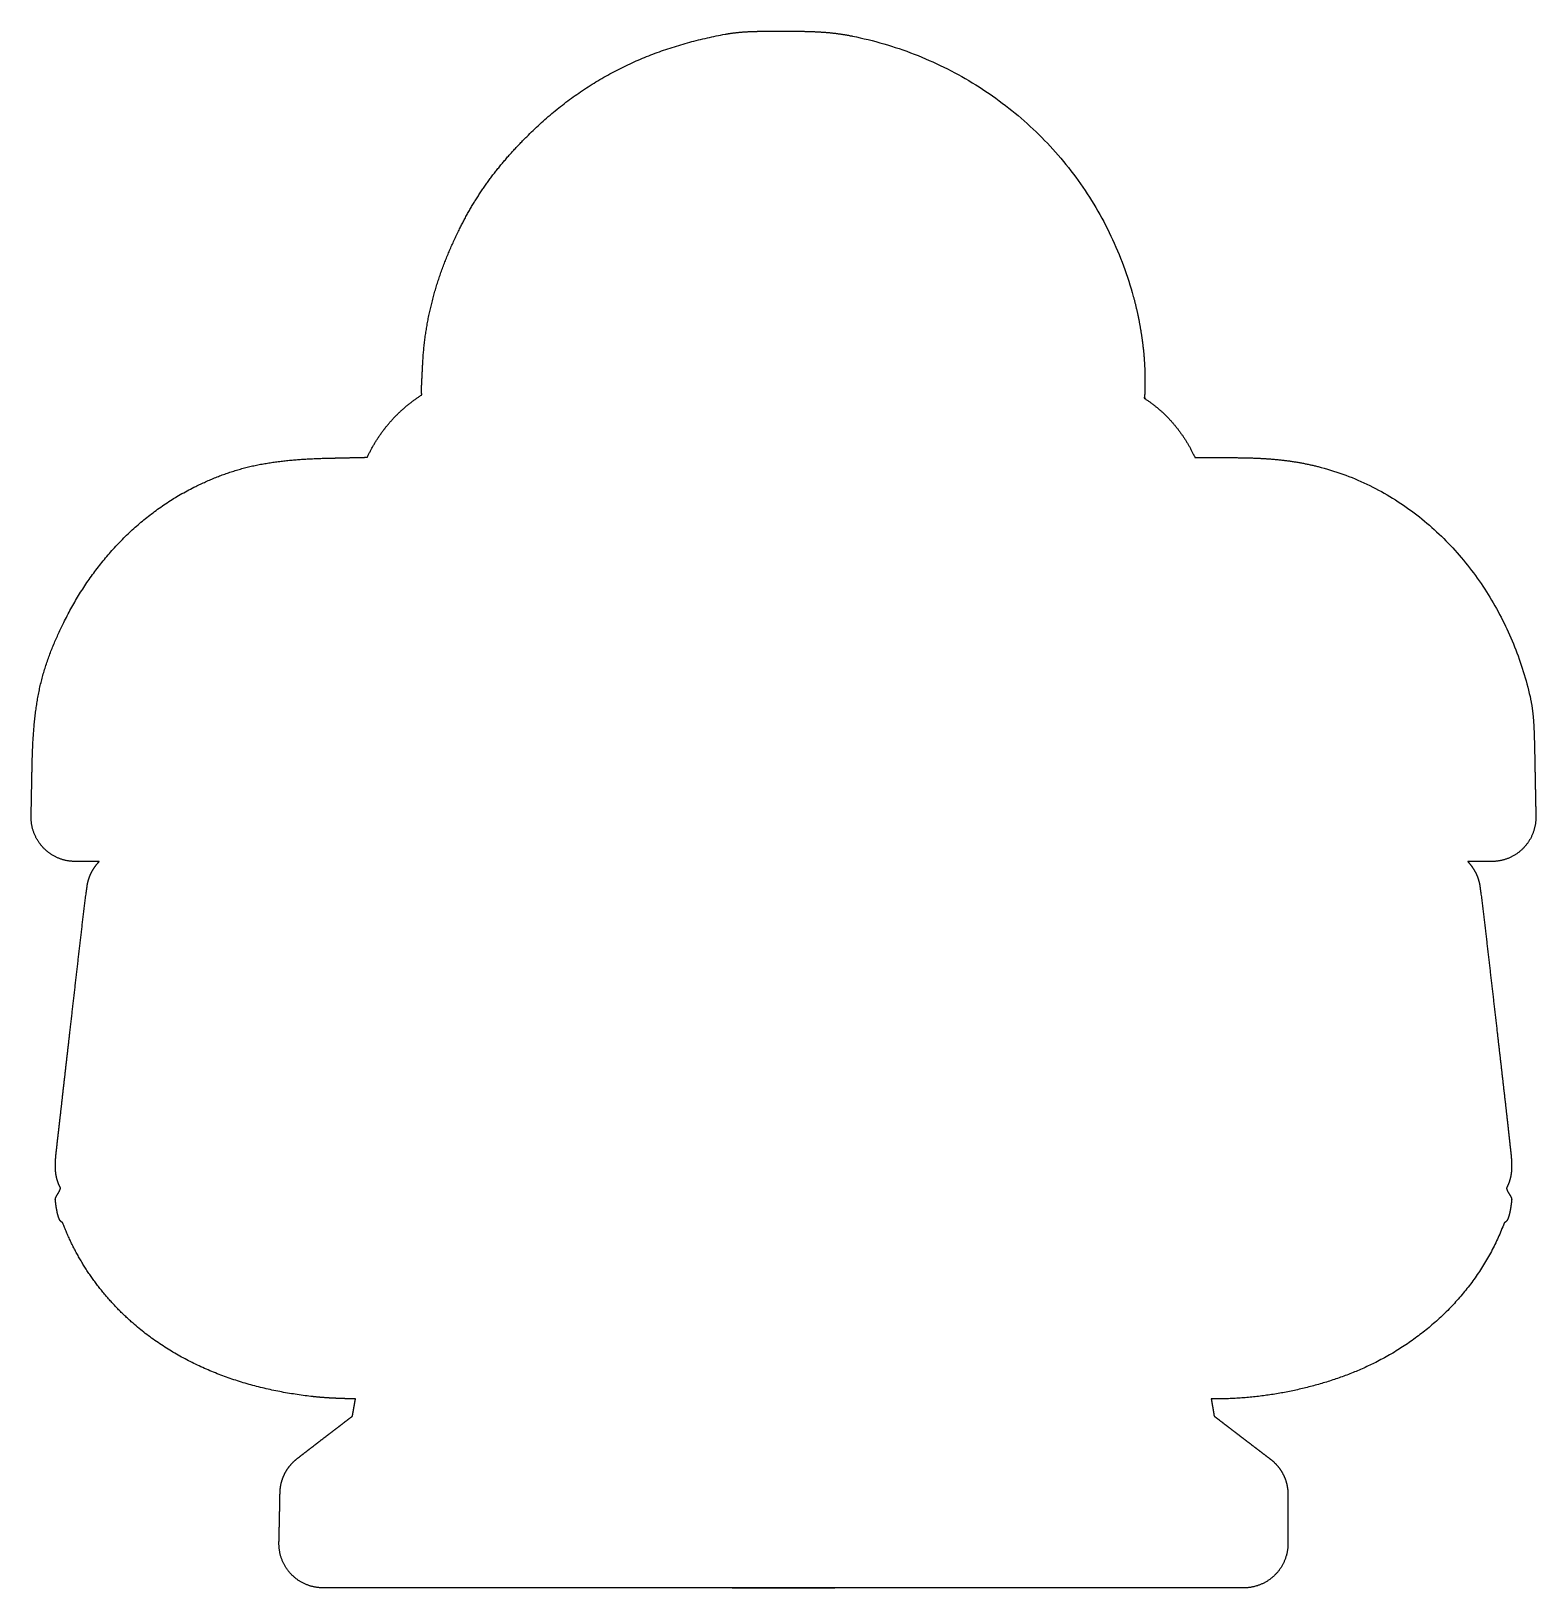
# Model space of a CAD drawing. Extents: x 0 to 29, y 0 to 30.
import ezdxf

# ---------------------------------------------------------------- set-up
doc = ezdxf.new("R2010")
doc.units = 0
doc.layers.add('Layer_1', color=7, linetype='CONTINUOUS')

msp = doc.modelspace()

# ---------------------------------------------------------------- linework, layer by layer
at = {"layer": 'Layer_1', "color": 7}
msp.add_lwpolyline([(14.522374, 29.98215), (14.535447, 29.982136), (14.548336, 29.982116), (14.561044, 29.982091), (14.573574, 29.982061), (14.587688, 29.982021), (14.601578, 29.981973), (14.615249, 29.981919), (14.628706, 29.981859), (14.641952, 29.981791), (14.654993, 29.981718), (14.667833, 29.981638), (14.680474, 29.981552), (14.692923, 29.981459), (14.705181, 29.981361), (14.718757, 29.981243), (14.732103, 29.981117), (14.745223, 29.980984), (14.758124, 29.980843), (14.772214, 29.980679), (14.786044, 29.980506), (14.799622, 29.980324), (14.812953, 29.980133), (14.826044, 29.979935), (14.8389, 29.979728), (14.851527, 29.979513), (14.863931, 29.979291), (14.876117, 29.979061), (14.889283, 29.978799), (14.903366, 29.978504), (14.917158, 29.978198), (14.930669, 29.977882), (14.943905, 29.977556), (14.956874, 29.977221), (14.969585, 29.976877), (14.982043, 29.976524), (14.994257, 29.976162), (15.008218, 29.97573), (15.021865, 29.975286), (15.035207, 29.974832), (15.048254, 29.974368), (15.061015, 29.973894), (15.073498, 29.973411), (15.08745, 29.972847), (15.101062, 29.972272), (15.114346, 29.971687), (15.127314, 29.971092), (15.139975, 29.970487), (15.15234, 29.969874), (15.165923, 29.969173), (15.179157, 29.968463), (15.192054, 29.967743), (15.206018, 29.966933), (15.219596, 29.966113), (15.232804, 29.965284), (15.245656, 29.964448), (15.258165, 29.963605), (15.270345, 29.962756), (15.283389, 29.961815), (15.297213, 29.960781), (15.310615, 29.959741), (15.323614, 29.958698), (15.336227, 29.957652), (15.348469, 29.956603), (15.36233, 29.955377), (15.375728, 29.954151), (15.388685, 29.952927), (15.401218, 29.951706), (15.415077, 29.950313), (15.428431, 29.948928), (15.441306, 29.947552), (15.453725, 29.946186), (15.467202, 29.944662), (15.480153, 29.943155), (15.493985, 29.941498), (15.507231, 29.939867), (15.519921, 29.938263), (15.532084, 29.936687), (15.546075, 29.934827), (15.559381, 29.933012), (15.572042, 29.931243), (15.584093, 29.929521), (15.59748, 29.927565), (15.610125, 29.925676), (15.62378, 29.92359), (15.636582, 29.921592), (15.650088, 29.91944), (15.664049, 29.917168), (15.676932, 29.915029), (15.690015, 29.912817), (15.703083, 29.910566), (15.716928, 29.908138), (15.729288, 29.905933), (15.741902, 29.903647), (15.754354, 29.901356), (15.766281, 29.89913), (15.778396, 29.896837), (15.79157, 29.89431), (15.803971, 29.891899), (15.817673, 29.889199), (15.831442, 29.88645), (15.908446, 29.870546), (15.984379, 29.854018), (16.059254, 29.836892), (16.134925, 29.81874), (16.20951, 29.80001), (16.28481, 29.780248), (16.358998, 29.759932), (16.433824, 29.738581), (16.509223, 29.716183), (16.583447, 29.693259), (16.656513, 29.669834), (16.730066, 29.645382), (16.804045, 29.619897), (16.876809, 29.593947), (16.949927, 29.566976), (17.02334, 29.538982), (17.095489, 29.510565), (17.167865, 29.481145), (17.240411, 29.450724), (17.311648, 29.419929), (17.382993, 29.388157), (17.45439, 29.355416), (17.524442, 29.322356), (17.594489, 29.288357), (17.664479, 29.253429), (17.733094, 29.218242), (17.801599, 29.18216), (17.869947, 29.145199), (17.938087, 29.107373), (18.005974, 29.068699), (18.072419, 29.029873), (18.139687, 28.989564), (18.205474, 28.949147), (18.271948, 28.907287), (18.336909, 28.865366), (18.402428, 28.822047), (18.466404, 28.778719), (18.530817, 28.734045), (18.593664, 28.689414), (18.656833, 28.643494), (18.718418, 28.597674), (18.780217, 28.550625), (18.842133, 28.502385), (18.902404, 28.454336), (18.962696, 28.405167), (19.022919, 28.354919), (19.081454, 28.304962), (19.139837, 28.254004), (19.197988, 28.202093), (19.255827, 28.149281), (19.311919, 28.096904), (19.367636, 28.043711), (19.42291, 27.989755), (19.477673, 27.935092), (19.531862, 27.87978), (19.585419, 27.823879), (19.638287, 27.767448), (19.690415, 27.710549), (19.742795, 27.652068), (19.794265, 27.593277), (19.844786, 27.534242), (19.894323, 27.475026), (19.942846, 27.415694), (19.991183, 27.355226), (20.039207, 27.293745), (20.086795, 27.231377), (20.133082, 27.169275), (20.178782, 27.1065), (20.223797, 27.043182), (20.268035, 26.979451), (20.312037, 26.914505), (20.355043, 26.849454), (20.396989, 26.784427), (20.43782, 26.71955), (20.478498, 26.653285), (20.518814, 26.585911), (20.557682, 26.519264), (20.595933, 26.451955), (20.633408, 26.384258), (20.670703, 26.315054), (20.706855, 26.246113), (20.741766, 26.177691), (20.776542, 26.107606), (20.810298, 26.037607), (20.842871, 25.968091), (20.875048, 25.897381), (20.906477, 25.826209), (20.937236, 25.754384), (20.96696, 25.682769), (20.995959, 25.610638), (21.024325, 25.537731), (21.05197, 25.464244), (21.078258, 25.391934), (21.104081, 25.318369), (21.128981, 25.24483), (21.153251, 25.170437), (21.176286, 25.097089), (21.198726, 25.022787), (21.220138, 24.948977), (21.240781, 24.8748), (21.244662, 24.860484), (21.24848, 24.846263), (21.25261, 24.830724), (21.256666, 24.815302), (21.260649, 24.799999), (21.26456, 24.784815), (21.2684, 24.769752), (21.27217, 24.754809), (21.275872, 24.739987), (21.279835, 24.723949), (21.28372, 24.708056), (21.287526, 24.692309), (21.291257, 24.676709), (21.294912, 24.661254), (21.298494, 24.645946), (21.302004, 24.630785), (21.305443, 24.61577), (21.308812, 24.600902), (21.312113, 24.58618), (21.315347, 24.571604), (21.318515, 24.557174), (21.321875, 24.541698), (21.325161, 24.526393), (21.328375, 24.511257), (21.331757, 24.495138), (21.335057, 24.479215), (21.338279, 24.463486), (21.341423, 24.447951), (21.344491, 24.432608), (21.347485, 24.417457), (21.350406, 24.402495), (21.353256, 24.387722), (21.356037, 24.373137), (21.358751, 24.358737), (21.361774, 24.34249), (21.364712, 24.326482), (21.367568, 24.310711), (21.370344, 24.295175), (21.373043, 24.279871), (21.375665, 24.264797), (21.378214, 24.24995), (21.38069, 24.235328), (21.383396, 24.219128), (21.386015, 24.203207), (21.388551, 24.187559), (21.391005, 24.172183), (21.393382, 24.157074), (21.395682, 24.142228), (21.398153, 24.126021), (21.400537, 24.11013), (21.402835, 24.094549), (21.405051, 24.079274), (21.407188, 24.0643), (21.409248, 24.04962), (21.411431, 24.033793), (21.413527, 24.01831), (21.415541, 24.003165), (21.417648, 23.987006), (21.419665, 23.971233), (21.421593, 23.955839), (21.423438, 23.940815), (21.425203, 23.926152), (21.42703, 23.910651), (21.428904, 23.894394), (21.430682, 23.878596), (21.432369, 23.863245), (21.433971, 23.848327), (21.435597, 23.832797), (21.437237, 23.816735), (21.43878, 23.801194), (21.440233, 23.786156), (21.44177, 23.76979), (21.443205, 23.754021), (21.444546, 23.738828), (21.445936, 23.722566), (21.447224, 23.706964), (21.448417, 23.691995), (21.449632, 23.676201), (21.450848, 23.659741), (21.451958, 23.644082), (21.45297, 23.629186), (21.453968, 23.613836), (21.454939, 23.598176), (21.455811, 23.583404), (21.456703, 23.56748), (21.45749, 23.552585), (21.45827, 23.536912), (21.459021, 23.520763), (21.459664, 23.505913), (21.460319, 23.489529), (21.460862, 23.474721), (21.461383, 23.459107), (21.461857, 23.443261), (21.462268, 23.427709), (21.462608, 23.412903), (21.462901, 23.397957), (21.46316, 23.381818), (21.463346, 23.366738), (21.463487, 23.350208), (21.463562, 23.33374), (21.463562, 23.33274), (21.463562, 23.33174), (21.463562, 23.33174), (21.463562, 23.33174), (21.463562, 23.33174), (21.463562, 23.33174), (21.463562, 23.33174), (21.463562, 23.33174), (21.463562, 23.33174), (21.463562, 23.33174), (21.463562, 23.33174), (21.463562, 23.33174), (21.463562, 23.33174), (21.463562, 23.33174), (21.463562, 23.33174), (21.463562, 23.33174), (21.463562, 23.33174), (21.463562, 23.33174), (21.463562, 23.33174), (21.463562, 23.33174), (21.463562, 23.33174), (21.463562, 23.33174), (21.463562, 23.33174), (21.463562, 23.33174), (21.463562, 23.33174), (21.463562, 23.33174), (21.463562, 23.33174), (21.463562, 23.33174), (21.463562, 23.33174), (21.463562, 23.33174), (21.463562, 23.33174), (21.463562, 23.33174), (21.463562, 23.33174), (21.463562, 23.33174), (21.463562, 23.33174), (21.463562, 23.33174), (21.463562, 23.33174), (21.463562, 23.33174), (21.463562, 23.33174), (21.463562, 23.33174), (21.463562, 23.33174), (21.463562, 23.33174), (21.463562, 23.33174), (21.463562, 23.33174), (21.463562, 23.33174), (21.463562, 23.33174), (21.463562, 23.33174), (21.463562, 23.33174), (21.463562, 23.33174), (21.463562, 23.33174), (21.463562, 23.33174), (21.463562, 23.33174), (21.463562, 23.33174), (21.463562, 23.33174), (21.463562, 23.33174), (21.463562, 23.33174), (21.463562, 23.33174), (21.463562, 23.33174), (21.463562, 23.33174), (21.463562, 23.33174), (21.463562, 23.33174), (21.463562, 23.33174), (21.463562, 23.33174), (21.463562, 23.33174), (21.463562, 23.33174), (21.463562, 23.33174), (21.463562, 23.33174), (21.463562, 23.33174), (21.463562, 23.33174), (21.463562, 23.33174), (21.463562, 23.33174), (21.463562, 23.33174), (21.463562, 23.33174), (21.463562, 23.33174), (21.463562, 23.33174), (21.463562, 23.33174), (21.463562, 23.33174), (21.463562, 23.33174), (21.463562, 23.33174), (21.463562, 23.33174), (21.463562, 23.33174), (21.463562, 23.33174), (21.463562, 23.33174), (21.463562, 23.33174), (21.463562, 23.33174), (21.463562, 23.33174), (21.463562, 23.33174), (21.463562, 23.33174), (21.463562, 23.33174), (21.463562, 23.33174), (21.463562, 23.33174), (21.463562, 23.33174), (21.463562, 23.33174), (21.463562, 23.33174), (21.463562, 23.33174), (21.463562, 23.33174), (21.463562, 23.33174), (21.463562, 23.33174), (21.463562, 23.33174), (21.463562, 23.33174), (21.463562, 23.328866), (21.463562, 23.325666), (21.463562, 23.323725), (21.463562, 23.321576), (21.463562, 23.319238), (21.463562, 23.316729), (21.463562, 23.314065), (21.463562, 23.311261), (21.463562, 23.308334), (21.463562, 23.305295), (21.463562, 23.302158), (21.463562, 23.298935), (21.463562, 23.295636), (21.463562, 23.292273), (21.463562, 23.288855), (21.463562, 23.285391), (21.463562, 23.283651), (21.463562, 23.281903), (21.463562, 23.280147), (21.463562, 23.278386), (21.463562, 23.276618), (21.463562, 23.274846), (21.463562, 23.27307), (21.463562, 23.271291), (21.463562, 23.269509), (21.463562, 23.265928), (21.463562, 23.264144), (21.463562, 23.26236), (21.463562, 23.258783), (21.463562, 23.255214), (21.463562, 23.251659), (21.463562, 23.248122), (21.463562, 23.244606), (21.463562, 23.241114), (21.463562, 23.237651), (21.463562, 23.234218), (21.463562, 23.230819), (21.463562, 23.227455), (21.463562, 23.224129), (21.463562, 23.220842), (21.463562, 23.217597), (21.463562, 23.214395), (21.463562, 23.211237), (21.463562, 23.208124), (21.463562, 23.205058), (21.463562, 23.202039), (21.463562, 23.199068), (21.463562, 23.196146), (21.463562, 23.193273), (21.463562, 23.190449), (21.463562, 23.187675), (21.463562, 23.184951), (21.463562, 23.182277), (21.463562, 23.179654), (21.463562, 23.17708), (21.463562, 23.174557), (21.463562, 23.172083), (21.463562, 23.169659), (21.463562, 23.167284), (21.463562, 23.164958), (21.463562, 23.162681), (21.463562, 23.160451), (21.463562, 23.15827), (21.463562, 23.156136), (21.463562, 23.154048), (21.463562, 23.152007), (21.463562, 23.150011), (21.463562, 23.14806), (21.463562, 23.146154), (21.463562, 23.144291), (21.463562, 23.142471), (21.463562, 23.140694), (21.463562, 23.138958), (21.463562, 23.137264), (21.463562, 23.13397), (21.463562, 23.130835), (21.463562, 23.127852), (21.463562, 23.125016), (21.463562, 23.122322), (21.463562, 23.119763), (21.463562, 23.117334), (21.463562, 23.11503), (21.463562, 23.112844), (21.463562, 23.110773), (21.463562, 23.10881), (21.463562, 23.106951), (21.463562, 23.105191), (21.463562, 23.103525), (21.463562, 23.10041), (21.463562, 23.09763), (21.463562, 23.095152), (21.463562, 23.092945), (21.463562, 23.090982), (21.463562, 23.089237), (21.463562, 23.086224), (21.463562, 23.083873), (21.463562, 23.082044), (21.463562, 23.079379), (21.463562, 23.076731), (21.463562, 23.07582), (21.463555, 23.073552), (21.463545, 23.07132), (21.463531, 23.069125), (21.463514, 23.066964), (21.463494, 23.064839), (21.46347, 23.062747), (21.463444, 23.060689), (21.463415, 23.058664), (21.463382, 23.056672), (21.463347, 23.054711), (21.46331, 23.052782), (21.46327, 23.050884), (21.463227, 23.049016), (21.463182, 23.047178), (21.463135, 23.045369), (21.463085, 23.043589), (21.463034, 23.041837), (21.46298, 23.040114), (21.462925, 23.038417), (21.462867, 23.036748), (21.462808, 23.035105), (21.462747, 23.033488), (21.462685, 23.031897), (21.462621, 23.030332), (21.462556, 23.028791), (21.462489, 23.027274), (21.462421, 23.025782), (21.462352, 23.024313), (21.462282, 23.022867), (21.46221, 23.021445), (21.462138, 23.020045), (21.462064, 23.018667), (21.46199, 23.01731), (21.461915, 23.015976), (21.461839, 23.014662), (21.461762, 23.013369), (21.461685, 23.012096), (21.461607, 23.010844), (21.461529, 23.009611), (21.46145, 23.008398), (21.46137, 23.007204), (21.461291, 23.006029), (21.46121, 23.004872), (21.461048, 23.002595), (21.460885, 23.00039), (21.460721, 22.998254), (21.460557, 22.996185), (21.460392, 22.994182), (21.460228, 22.992241), (21.460065, 22.990362), (21.459902, 22.988541), (21.459741, 22.986778), (21.45958, 22.98507), (21.459421, 22.983415), (21.459263, 22.981813), (21.459107, 22.98026), (21.458953, 22.978757), (21.4588, 22.977301), (21.45865, 22.97589), (21.458501, 22.974523), (21.458355, 22.9732), (21.458211, 22.971917), (21.458069, 22.970675), (21.457929, 22.969472), (21.457792, 22.968307), (21.457657, 22.967178), (21.457525, 22.966084), (21.457395, 22.965024), (21.457268, 22.963998), (21.457016, 22.96201), (21.456776, 22.960146), (21.456545, 22.958399), (21.456325, 22.956761), (21.456114, 22.955226), (21.455914, 22.953786), (21.455723, 22.952437), (21.455542, 22.951172), (21.455369, 22.949986), (21.455206, 22.948874), (21.455051, 22.947832), (21.454903, 22.946855), (21.454764, 22.945939), (21.4545, 22.944221), (21.454264, 22.942719), (21.454055, 22.941404), (21.45387, 22.940253), (21.453706, 22.939247), (21.453561, 22.938366), (21.453434, 22.937595), (21.453208, 22.936246), (21.453036, 22.935235), (21.452907, 22.934476), (21.45271, 22.933338), (21.452512, 22.9322), (21.452512, 22.9322), (21.452512, 22.9322), (21.452512, 22.9322), (21.452512, 22.9322), (21.452512, 22.9322), (21.452512, 22.9322), (21.452512, 22.9312), (21.452512, 22.9302), (21.452512, 22.9302), (21.452512, 22.9302), (21.452512, 22.9302), (21.452512, 22.9302), (21.452512, 22.9302), (21.452512, 22.9302), (21.452512, 22.9302), (21.452512, 22.9302), (21.452512, 22.9302), (21.452512, 22.9302), (21.452512, 22.9302), (21.452512, 22.9302), (21.452512, 22.9302), (21.452512, 22.9302), (21.452512, 22.9302), (21.452512, 22.9302), (21.452512, 22.9302), (21.452512, 22.9302), (21.452512, 22.9302), (21.452512, 22.9302), (21.452512, 22.9302), (21.452512, 22.9302), (21.452512, 22.9302), (21.452512, 22.9302), (21.452512, 22.9302), (21.452512, 22.9302), (21.452512, 22.9302), (21.452512, 22.9302), (21.452512, 22.9302), (21.452512, 22.9302), (21.452512, 22.9302), (21.452512, 22.9302), (21.452512, 22.9302), (21.452512, 22.9302), (21.452512, 22.9302), (21.452512, 22.9302), (21.452512, 22.9302), (21.452512, 22.9302), (21.452512, 22.9302), (21.452512, 22.9302), (21.452512, 22.9302), (21.452512, 22.9302), (21.452512, 22.9302), (21.452512, 22.9302), (21.452512, 22.9302), (21.452512, 22.9302), (21.452512, 22.9302), (21.452512, 22.9302), (21.452512, 22.9302), (21.452512, 22.9302), (21.452512, 22.9302), (21.452512, 22.9302), (21.452512, 22.9302), (21.452512, 22.9302), (21.452512, 22.9302), (21.452512, 22.9302), (21.452512, 22.9302), (21.452512, 22.9302), (21.452512, 22.9302), (21.452512, 22.9302), (21.452512, 22.9302), (21.452512, 22.9302), (21.452512, 22.9302), (21.452512, 22.9302), (21.452512, 22.9302), (21.452512, 22.9302), (21.452512, 22.9302), (21.452512, 22.9302), (21.452512, 22.9302), (21.452512, 22.9302), (21.452512, 22.9302), (21.452512, 22.9302), (21.452512, 22.9302), (21.452512, 22.9302), (21.452512, 22.9302), (21.452512, 22.9302), (21.452512, 22.9302), (21.452512, 22.9302), (21.452512, 22.9302), (21.452512, 22.9302), (21.452512, 22.9302), (21.452512, 22.9302), (21.452512, 22.9302), (21.452512, 22.9302), (21.452512, 22.9302), (21.452512, 22.9302), (21.452512, 22.9302), (21.452512, 22.9302), (21.452512, 22.9302), (21.452512, 22.9302), (21.452512, 22.9302), (21.452512, 22.9302), (21.452512, 22.9302), (21.452512, 22.9302), (21.452512, 22.9302), (21.452512, 22.9302), (21.452512, 22.9302), (21.452512, 22.9302), (21.451562, 22.9302), (21.450612, 22.9302), (21.450612, 22.9302), (21.450612, 22.9302), (21.450612, 22.9302), (21.450612, 22.9302), (21.450612, 22.9302), (21.450612, 22.9302), (21.450612, 22.9302), (21.450612, 22.9302), (21.450612, 22.9302), (21.450612, 22.9302), (21.450612, 22.9302), (21.450612, 22.9302), (21.450612, 22.9302), (21.450612, 22.9302), (21.450612, 22.9302), (21.450612, 22.9302), (21.450612, 22.9302), (21.450612, 22.9302), (21.450612, 22.9302), (21.450612, 22.9302), (21.450612, 22.9302), (21.450612, 22.9302), (21.450612, 22.9302), (21.450612, 22.9302), (21.450612, 22.9302), (21.450612, 22.9302), (21.450612, 22.9302), (21.450612, 22.9302), (21.450612, 22.9302), (21.450612, 22.9302), (21.450612, 22.9302), (21.450612, 22.9302), (21.450612, 22.9302), (21.450612, 22.9302), (21.450612, 22.9302), (21.450612, 22.9302), (21.450612, 22.9302), (21.450612, 22.9302), (21.450612, 22.9302), (21.450612, 22.9302), (21.450612, 22.9302), (21.450612, 22.9302), (21.450612, 22.9302), (21.450612, 22.9302), (21.450612, 22.9302), (21.450612, 22.9302), (21.450612, 22.9302), (21.450612, 22.9302), (21.450612, 22.9302), (21.450612, 22.9302), (21.450612, 22.9302), (21.450612, 22.9302), (21.450612, 22.9302), (21.450612, 22.9302), (21.450612, 22.9302), (21.450612, 22.9302), (21.450612, 22.9302), (21.450612, 22.9302), (21.450612, 22.9302), (21.450612, 22.9302), (21.450612, 22.9302), (21.450612, 22.9302), (21.450612, 22.9302), (21.450612, 22.9302), (21.450612, 22.9302), (21.450612, 22.9302), (21.450612, 22.9302), (21.450612, 22.9302), (21.450612, 22.9302), (21.450612, 22.9302), (21.450612, 22.9302), (21.450612, 22.9302), (21.450612, 22.9302), (21.450612, 22.9302), (21.450612, 22.9302), (21.450612, 22.9302), (21.450612, 22.9302), (21.450612, 22.9302), (21.450612, 22.9302), (21.450612, 22.9302), (21.450612, 22.9302), (21.450612, 22.9302), (21.450612, 22.9302), (21.450612, 22.9302), (21.450612, 22.9302), (21.450612, 22.9302), (21.450612, 22.9302), (21.450612, 22.9302), (21.450612, 22.9302), (21.450612, 22.9302), (21.450612, 22.9302), (21.450612, 22.9302), (21.450612, 22.9302), (21.450612, 22.9302), (21.450612, 22.9302), (21.450612, 22.9302), (21.450612, 22.9302), (21.450612, 22.9302), (21.450612, 22.9292), (21.450612, 22.9282), (21.450612, 22.9282), (21.450612, 22.9282), (21.450612, 22.9282), (21.450612, 22.9282), (21.450612, 22.9282), (21.450612, 22.9282), (21.450612, 22.9282), (21.450612, 22.9282), (21.450612, 22.9282), (21.450612, 22.9282), (21.450612, 22.9282), (21.450612, 22.9282), (21.450612, 22.9282), (21.450612, 22.9282), (21.450612, 22.9282), (21.450612, 22.9282), (21.450612, 22.9282), (21.450612, 22.9282), (21.450612, 22.9282), (21.450612, 22.9282), (21.450612, 22.9282), (21.450612, 22.9282), (21.450612, 22.9282), (21.450612, 22.9282), (21.450612, 22.9282), (21.450612, 22.9282), (21.450612, 22.9282), (21.450612, 22.9282), (21.450612, 22.9282), (21.450612, 22.9282), (21.450612, 22.9282), (21.450612, 22.9282), (21.450612, 22.9282), (21.450612, 22.9282), (21.450612, 22.9282), (21.450612, 22.9282), (21.450612, 22.9282), (21.450612, 22.9282), (21.450612, 22.9282), (21.450612, 22.9282), (21.450612, 22.9282), (21.450612, 22.9282), (21.450612, 22.9282), (21.450612, 22.9282), (21.450612, 22.9282), (21.450612, 22.9282), (21.450612, 22.9282), (21.450612, 22.9282), (21.450612, 22.9282), (21.450612, 22.9282), (21.450612, 22.9282), (21.450612, 22.9282), (21.450612, 22.9282), (21.450612, 22.9282), (21.450612, 22.9282), (21.450612, 22.9282), (21.450612, 22.9282), (21.450612, 22.9282), (21.450612, 22.9282), (21.450612, 22.9282), (21.450612, 22.9282), (21.450612, 22.9282), (21.450612, 22.9282), (21.450612, 22.9282), (21.450612, 22.9282), (21.450612, 22.9282), (21.450612, 22.9282), (21.450612, 22.9282), (21.450612, 22.9282), (21.450612, 22.9282), (21.450612, 22.9282), (21.450612, 22.9282), (21.450612, 22.9282), (21.450612, 22.9282), (21.450612, 22.9282), (21.450612, 22.9282), (21.450612, 22.9282), (21.450612, 22.9282), (21.450612, 22.9282), (21.450612, 22.9282), (21.450612, 22.9282), (21.450612, 22.9282), (21.450612, 22.9282), (21.450612, 22.9282), (21.450612, 22.9282), (21.450612, 22.9282), (21.450612, 22.9282), (21.450612, 22.9282), (21.450612, 22.9282), (21.450612, 22.9282), (21.450612, 22.9282), (21.450612, 22.9282), (21.450612, 22.9282), (21.450612, 22.9282), (21.450612, 22.9282), (21.450612, 22.9282), (21.450612, 22.9282), (21.450612, 22.9282), (21.4506, 22.92759), (21.450598, 22.926957), (21.450612, 22.9262), (21.450612, 22.9262), (21.450612, 22.9262), (21.450612, 22.9262), (21.450612, 22.9262), (21.450612, 22.9262), (21.450612, 22.9262), (21.450612, 22.9262), (21.450612, 22.9262), (21.450612, 22.9262), (21.450612, 22.9262), (21.450612, 22.9262), (21.450612, 22.9262), (21.450612, 22.9262), (21.450612, 22.9262), (21.450612, 22.9262), (21.450612, 22.9262), (21.450612, 22.9262), (21.450612, 22.9262), (21.450612, 22.9262), (21.450612, 22.9262), (21.450612, 22.9262), (21.450612, 22.9262), (21.450612, 22.9262), (21.450612, 22.9262), (21.450612, 22.9262), (21.450612, 22.9262), (21.450612, 22.9262), (21.450612, 22.9262), (21.450612, 22.9262), (21.450612, 22.9262), (21.450612, 22.9262), (21.450612, 22.9262), (21.450612, 22.9262), (21.450612, 22.9262), (21.450612, 22.9262), (21.450612, 22.9262), (21.450612, 22.9262), (21.450612, 22.9262), (21.450612, 22.9262), (21.450612, 22.9262), (21.450612, 22.9262), (21.450612, 22.9262), (21.450612, 22.9262), (21.450612, 22.9262), (21.450612, 22.9262), (21.450612, 22.9262), (21.450612, 22.9262), (21.450612, 22.9262), (21.450612, 22.9262), (21.450612, 22.9262), (21.450612, 22.9262), (21.450612, 22.9262), (21.450612, 22.9262), (21.450612, 22.9262), (21.450612, 22.9262), (21.450612, 22.9262), (21.450612, 22.9262), (21.450612, 22.9262), (21.450612, 22.9262), (21.450612, 22.9262), (21.450612, 22.9262), (21.450612, 22.9262), (21.450612, 22.9262), (21.450612, 22.9262), (21.450612, 22.9262), (21.450612, 22.9262), (21.450612, 22.9262), (21.450612, 22.9262), (21.450612, 22.9262), (21.450612, 22.9262), (21.450612, 22.9262), (21.450612, 22.9262), (21.450612, 22.9262), (21.450612, 22.9262), (21.450612, 22.9262), (21.450612, 22.9262), (21.450612, 22.9262), (21.450612, 22.9262), (21.450612, 22.9262), (21.450612, 22.9262), (21.450612, 22.9262), (21.450612, 22.9262), (21.450612, 22.9262), (21.450612, 22.9262), (21.450612, 22.9262), (21.450612, 22.9262), (21.450612, 22.9262), (21.450612, 22.9262), (21.450612, 22.9262), (21.450612, 22.9262), (21.450612, 22.9262), (21.450612, 22.9262), (21.450612, 22.9262), (21.450612, 22.9262), (21.450612, 22.9262), (21.450612, 22.9262), (21.450612, 22.9262), (21.450315, 22.925263), (21.450093, 22.92456), (21.449872, 22.923863), (21.449669, 22.923222), (21.449491, 22.922659), (21.449195, 22.921727), (21.449003, 22.921119), (21.448712, 22.9202), (21.448712, 22.9202), (21.448712, 22.9202), (21.448712, 22.9202), (21.448712, 22.9202), (21.448712, 22.9202), (21.448712, 22.9202), (21.448712, 22.9202), (21.448712, 22.9202), (21.448712, 22.9202), (21.448712, 22.9202), (21.448712, 22.9202), (21.448712, 22.9202), (21.448712, 22.9202), (21.448712, 22.9202), (21.448712, 22.9202), (21.448712, 22.9202), (21.448712, 22.9202), (21.448712, 22.9202), (21.448712, 22.9202), (21.448712, 22.9202), (21.448712, 22.9202), (21.448712, 22.9202), (21.448712, 22.9202), (21.448712, 22.9202), (21.448712, 22.9202), (21.448712, 22.9202), (21.448712, 22.9202), (21.448712, 22.9202), (21.448712, 22.9202), (21.448712, 22.9202), (21.448712, 22.9202), (21.448712, 22.9202), (21.448712, 22.9202), (21.448712, 22.9202), (21.448712, 22.9202), (21.448712, 22.9202), (21.448712, 22.9202), (21.448712, 22.9202), (21.448712, 22.9202), (21.448712, 22.9202), (21.448712, 22.9202), (21.448712, 22.9202), (21.448712, 22.9202), (21.448712, 22.9202), (21.448712, 22.9202), (21.448712, 22.9202), (21.448712, 22.9202), (21.448712, 22.9202), (21.448712, 22.9202), (21.448712, 22.9202), (21.448712, 22.9202), (21.448712, 22.9202), (21.448712, 22.9202), (21.448712, 22.9202), (21.448712, 22.9202), (21.448712, 22.9202), (21.448712, 22.9202), (21.448712, 22.9202), (21.448712, 22.9202), (21.448712, 22.9202), (21.448712, 22.9202), (21.448712, 22.9202), (21.448712, 22.9202), (21.448712, 22.9202), (21.448712, 22.9202), (21.448712, 22.9202), (21.448712, 22.9202), (21.448712, 22.9202), (21.448712, 22.9202), (21.448712, 22.9202), (21.448712, 22.9202), (21.448712, 22.9202), (21.448712, 22.9202), (21.448712, 22.9202), (21.448712, 22.9202), (21.448712, 22.9202), (21.448712, 22.9202), (21.448712, 22.9202), (21.448712, 22.9202), (21.448712, 22.9202), (21.448712, 22.9202), (21.448712, 22.9202), (21.448712, 22.9202), (21.448712, 22.9202), (21.448712, 22.9202), (21.448712, 22.9202), (21.448712, 22.9202), (21.448712, 22.9202), (21.448712, 22.9202), (21.448712, 22.9202), (21.448712, 22.9202), (21.448712, 22.9202), (21.449187, 22.919856), (21.449654, 22.919518), (21.450208, 22.919117), (21.450813, 22.918679), (21.451441, 22.918224), (21.452074, 22.917766), (21.452696, 22.917315), (21.453297, 22.91688), (21.45387, 22.916465), (21.454411, 22.916074), (21.454917, 22.915708), (21.455386, 22.915368), (21.456243, 22.914748), (21.456955, 22.914232), (21.457537, 22.913811), (21.458008, 22.91347), (21.458726, 22.91295), (21.459484, 22.912401), (21.459762, 22.9122), (21.459762, 22.9122), (21.459762, 22.9122), (21.459762, 22.9122), (21.459762, 22.9122), (21.459762, 22.9122), (21.459762, 22.9122), (21.459762, 22.9122), (21.459762, 22.9122), (21.459762, 22.9122), (21.459762, 22.9122), (21.459762, 22.9122), (21.459762, 22.9122), (21.459762, 22.9122), (21.459762, 22.9122), (21.459762, 22.9122), (21.459762, 22.9122), (21.459762, 22.9122), (21.459762, 22.9122), (21.459762, 22.9122), (21.459762, 22.9122), (21.459762, 22.9122), (21.459762, 22.9122), (21.459762, 22.9122), (21.459762, 22.9122), (21.459762, 22.9122), (21.459762, 22.9122), (21.459762, 22.9122), (21.459762, 22.9122), (21.459762, 22.9122), (21.459762, 22.9122), (21.459762, 22.9122), (21.459762, 22.9122), (21.459762, 22.9122), (21.459762, 22.9122), (21.459762, 22.9122), (21.459762, 22.9122), (21.459762, 22.9122), (21.459762, 22.9122), (21.459762, 22.9122), (21.459762, 22.9122), (21.459762, 22.9122), (21.459762, 22.9122), (21.459762, 22.9122), (21.459762, 22.9122), (21.459762, 22.9122), (21.459762, 22.9122), (21.459762, 22.9122), (21.459762, 22.9122), (21.459762, 22.9122), (21.459762, 22.9122), (21.459762, 22.9122), (21.459762, 22.9122), (21.459762, 22.9122), (21.459762, 22.9122), (21.459762, 22.9122), (21.459762, 22.9122), (21.459762, 22.9122), (21.459762, 22.9122), (21.459762, 22.9122), (21.459762, 22.9122), (21.459762, 22.9122), (21.459762, 22.9122), (21.459762, 22.9122), (21.459762, 22.9122), (21.459762, 22.9122), (21.459762, 22.9122), (21.459762, 22.9122), (21.459762, 22.9122), (21.459762, 22.9122), (21.459762, 22.9122), (21.459762, 22.9122), (21.459762, 22.9122), (21.459762, 22.9122), (21.459762, 22.9122), (21.459762, 22.9122), (21.459762, 22.9122), (21.459762, 22.9122), (21.459762, 22.9122), (21.459762, 22.9122), (21.459762, 22.9122), (21.459762, 22.9122), (21.459994, 22.912635), (21.460526, 22.913628), (21.460837, 22.914205), (21.461166, 22.914811), (21.461501, 22.915428), (21.461836, 22.916042), (21.462166, 22.916643), (21.462487, 22.917224), (21.462796, 22.917781), (21.463091, 22.91831), (21.46337, 22.91881), (21.4639, 22.919748), (21.464363, 22.92056), (21.464765, 22.921254), (21.46511, 22.921844), (21.465405, 22.922342), (21.465901, 22.923165), (21.466253, 22.923732), (21.466738, 22.924485), (21.467162, 22.9251), (21.467162, 22.9251), (21.467162, 22.9251), (21.467162, 22.9251), (21.467162, 22.9251), (21.467162, 22.9251), (21.467162, 22.9251), (21.467162, 22.9251), (21.467162, 22.9251), (21.467162, 22.9251), (21.467162, 22.9251), (21.467162, 22.9251), (21.467162, 22.9251), (21.467162, 22.9251), (21.467162, 22.9251), (21.467162, 22.9251), (21.467162, 22.9251), (21.467162, 22.9251), (21.467162, 22.9251), (21.467162, 22.9251), (21.467162, 22.9251), (21.467162, 22.9251), (21.467162, 22.9251), (21.467162, 22.9251), (21.467162, 22.9251), (21.467162, 22.9251), (21.467162, 22.9251), (21.467162, 22.9251), (21.467162, 22.9251), (21.467162, 22.9251), (21.467162, 22.9251), (21.467162, 22.9251), (21.467162, 22.9251), (21.467162, 22.9251), (21.467162, 22.9251), (21.467162, 22.9251), (21.467162, 22.9251), (21.467162, 22.9251), (21.467162, 22.9251), (21.467162, 22.9251), (21.467162, 22.9251), (21.467162, 22.9251), (21.467162, 22.9251), (21.467162, 22.9251), (21.467162, 22.9251), (21.467162, 22.9251), (21.467162, 22.9251), (21.467162, 22.9251), (21.467162, 22.9251), (21.467162, 22.9251), (21.467162, 22.9251), (21.467162, 22.9251), (21.467162, 22.9251), (21.467162, 22.9251), (21.467162, 22.9251), (21.467162, 22.9251), (21.467162, 22.9251), (21.467162, 22.9251), (21.467162, 22.9251), (21.467162, 22.9251), (21.467162, 22.9251), (21.467162, 22.9251), (21.467162, 22.9251), (21.467162, 22.9251), (21.467162, 22.9251), (21.467162, 22.9251), (21.467162, 22.9251), (21.467162, 22.9251), (21.467162, 22.9251), (21.467162, 22.9251), (21.467162, 22.9251), (21.467162, 22.9251), (21.467162, 22.9251), (21.467162, 22.9251), (21.467162, 22.9251), (21.467162, 22.9251), (21.467162, 22.9251), (21.467162, 22.9251), (21.467162, 22.9251), (21.467162, 22.9251), (21.467162, 22.9251), (21.468127, 22.925123), (21.469062, 22.9251), (21.469062, 22.9251), (21.469062, 22.9251), (21.469062, 22.9251), (21.469062, 22.9251), (21.469062, 22.9251), (21.469062, 22.9251), (21.469062, 22.9251), (21.469062, 22.9251), (21.469062, 22.9251), (21.469062, 22.9251), (21.469062, 22.9251), (21.469062, 22.9251), (21.469062, 22.9251), (21.469062, 22.9251), (21.469062, 22.9251), (21.469062, 22.9251), (21.469062, 22.9251), (21.469062, 22.9251), (21.469062, 22.9251), (21.469062, 22.9251), (21.469062, 22.9251), (21.469062, 22.9251), (21.469062, 22.9251), (21.469062, 22.9251), (21.469062, 22.9251), (21.469062, 22.9251), (21.469062, 22.9251), (21.469062, 22.9251), (21.469062, 22.9251), (21.469062, 22.9251), (21.469062, 22.9251), (21.469062, 22.9251), (21.469062, 22.9251), (21.469062, 22.9251), (21.469062, 22.9251), (21.469062, 22.9251), (21.469062, 22.9251), (21.469062, 22.9251), (21.469062, 22.9251), (21.469062, 22.9251), (21.469062, 22.9251), (21.469062, 22.9251), (21.469062, 22.9251), (21.469062, 22.9251), (21.469062, 22.9251), (21.469062, 22.9251), (21.469062, 22.9251), (21.469062, 22.9251), (21.469062, 22.9251), (21.469062, 22.9251), (21.469062, 22.9251), (21.469062, 22.9251), (21.469062, 22.9251), (21.469062, 22.9251), (21.469062, 22.9251), (21.469062, 22.9251), (21.469062, 22.9251), (21.469062, 22.9251), (21.469062, 22.9251), (21.469062, 22.9251), (21.469062, 22.9251), (21.469062, 22.9251), (21.469062, 22.9251), (21.469062, 22.9251), (21.469062, 22.9251), (21.469062, 22.9251), (21.469062, 22.9251), (21.469062, 22.9251), (21.469062, 22.9251), (21.469062, 22.9251), (21.469062, 22.9251), (21.469062, 22.9251), (21.469062, 22.9251), (21.469062, 22.9251), (21.469062, 22.9251), (21.469062, 22.9251), (21.469062, 22.9251), (21.469062, 22.9251), (21.469062, 22.9251), (21.469062, 22.9251), (21.469062, 22.9251), (21.469062, 22.9251), (21.469062, 22.9251), (21.469062, 22.9251), (21.469062, 22.9251), (21.469062, 22.9251), (21.469062, 22.9251), (21.469062, 22.9251), (21.469062, 22.9251), (21.469062, 22.9251), (21.469062, 22.9251), (21.469062, 22.9251), (21.469062, 22.9251), (21.469062, 22.9251), (21.469062, 22.9251), (21.469062, 22.9251), (21.469062, 22.9251), (21.469062, 22.9251), (21.468667, 22.924546), (21.468278, 22.924), (21.467816, 22.923354), (21.467313, 22.922648), (21.466789, 22.921914), (21.466263, 22.921175), (21.465745, 22.920449), (21.465244, 22.919747), (21.464767, 22.919078), (21.464317, 22.918447), (21.463896, 22.917857), (21.463505, 22.917309), (21.463145, 22.916803), (21.462813, 22.916338), (21.462217, 22.915502), (21.461729, 22.914817), (21.461334, 22.914264), (21.461018, 22.91382), (21.46054, 22.913151), (21.460042, 22.912453), (21.459862, 22.9122), (21.459862, 22.9122), (21.459862, 22.9122), (21.459862, 22.9122), (21.459862, 22.9122), (21.459862, 22.9122), (21.459862, 22.9122), (21.459862, 22.9122), (21.459862, 22.9122), (21.459862, 22.9122), (21.459862, 22.9122), (21.459862, 22.9122), (21.459862, 22.9122), (21.459862, 22.9122), (21.459862, 22.9122), (21.459862, 22.9122), (21.459862, 22.9122), (21.459862, 22.9122), (21.459862, 22.9122), (21.459862, 22.9122), (21.459862, 22.9122), (21.459862, 22.9122), (21.459862, 22.9122), (21.459862, 22.9122), (21.459862, 22.9122), (21.459862, 22.9122), (21.459862, 22.9122), (21.459862, 22.9122), (21.459862, 22.9122), (21.459862, 22.9122), (21.459862, 22.9122), (21.459862, 22.9122), (21.459862, 22.9122), (21.459862, 22.9122), (21.459862, 22.9122), (21.459862, 22.9122), (21.459862, 22.9122), (21.459862, 22.9122), (21.459862, 22.9122), (21.459862, 22.9122), (21.459862, 22.9122), (21.459862, 22.9122), (21.459862, 22.9122), (21.459862, 22.9122), (21.459862, 22.9122), (21.459862, 22.9122), (21.459862, 22.9122), (21.459862, 22.9122), (21.459862, 22.9122), (21.459862, 22.9122), (21.459862, 22.9122), (21.459862, 22.9122), (21.459862, 22.9122), (21.459862, 22.9122), (21.459862, 22.9122), (21.459862, 22.9122), (21.459862, 22.9122), (21.459862, 22.9122), (21.459862, 22.9122), (21.459862, 22.9122), (21.459862, 22.9122), (21.459862, 22.9122), (21.459862, 22.9122), (21.459862, 22.9122), (21.459862, 22.9122), (21.459862, 22.9122), (21.459862, 22.9122), (21.459862, 22.9122), (21.459862, 22.9122), (21.459862, 22.9122), (21.459862, 22.9122), (21.459862, 22.9122), (21.459862, 22.9122), (21.459862, 22.9122), (21.459862, 22.9122), (21.459862, 22.9122), (21.459862, 22.9122), (21.459862, 22.9122), (21.459862, 22.9122), (21.459862, 22.9122), (21.459862, 22.9112), (21.459862, 22.9102), (21.459862, 22.9102), (21.459862, 22.9102), (21.459862, 22.9102), (21.459862, 22.9102), (21.459862, 22.9102), (21.459862, 22.9102), (21.459862, 22.9102), (21.459862, 22.9102), (21.459862, 22.9102), (21.459862, 22.9102), (21.459862, 22.9102), (21.459862, 22.9102), (21.459862, 22.9102), (21.459862, 22.9102), (21.459862, 22.9102), (21.459862, 22.9102), (21.459862, 22.9102), (21.459862, 22.9102), (21.459862, 22.9102), (21.459862, 22.9102), (21.459862, 22.9102), (21.459862, 22.9102), (21.459862, 22.9102), (21.459862, 22.9102), (21.459862, 22.9102), (21.459862, 22.9102), (21.459862, 22.9102), (21.459862, 22.9102), (21.459862, 22.9102), (21.459862, 22.9102), (21.459862, 22.9102), (21.459862, 22.9102), (21.459862, 22.9102), (21.459862, 22.9102), (21.459862, 22.9102), (21.459862, 22.9102), (21.459862, 22.9102), (21.459862, 22.9102), (21.459862, 22.9102), (21.459862, 22.9102), (21.459862, 22.9102), (21.459862, 22.9102), (21.459862, 22.9102), (21.459862, 22.9102), (21.459862, 22.9102), (21.459862, 22.9102), (21.459862, 22.9102), (21.459862, 22.9102), (21.459862, 22.9102), (21.459862, 22.9102), (21.459862, 22.9102), (21.459862, 22.9102), (21.459862, 22.9102), (21.459862, 22.9102), (21.459862, 22.9102), (21.459862, 22.9102), (21.459862, 22.9102), (21.459862, 22.9102), (21.459862, 22.9102), (21.459862, 22.9102), (21.459862, 22.9102), (21.459862, 22.9102), (21.459862, 22.9102), (21.459862, 22.9102), (21.459862, 22.9102), (21.459862, 22.9102), (21.459862, 22.9102), (21.459862, 22.9102), (21.459862, 22.9102), (21.459862, 22.9102), (21.459862, 22.9102), (21.459862, 22.9102), (21.459862, 22.9102), (21.459862, 22.9102), (21.459862, 22.9102), (21.459862, 22.9102), (21.459862, 22.9102), (21.459862, 22.9102), (21.459862, 22.9102), (21.459862, 22.9102), (21.459862, 22.9102), (21.459862, 22.9102), (21.459862, 22.9102), (21.459862, 22.9102), (21.459862, 22.9102), (21.459862, 22.9102), (21.459862, 22.9102), (21.459862, 22.9102), (21.459862, 22.9102), (21.459862, 22.9102), (21.459862, 22.9102), (21.459862, 22.9102), (21.459862, 22.9102), (21.459862, 22.9102), (21.459862, 22.9102), (21.459862, 22.9102), (21.459862, 22.9102), (21.459862, 22.9102), (21.472483, 22.90188), (21.484911, 22.893593), (21.497149, 22.88534), (21.509201, 22.87712), (21.52107, 22.868934), (21.532758, 22.860783), (21.54427, 22.852667), (21.55674, 22.843777), (21.569003, 22.83493), (21.581064, 22.826127), (21.592926, 22.817369), (21.605652, 22.807861), (21.618151, 22.798408), (21.630428, 22.78901), (21.642488, 22.779668), (21.654335, 22.770381), (21.665974, 22.761151), (21.677408, 22.751977), (21.688642, 22.742861), (21.699681, 22.733803), (21.710527, 22.724802), (21.722072, 22.715113), (21.734268, 22.704751), (21.74622, 22.694469), (21.757933, 22.684268), (21.769412, 22.674149), (21.780664, 22.664111), (21.791692, 22.654155), (21.802504, 22.644282), (21.813102, 22.634491), (21.823493, 22.624783), (21.835132, 22.613778), (21.846511, 22.602883), (21.857639, 22.592096), (21.868522, 22.581417), (21.879165, 22.570848), (21.889576, 22.560387), (21.899759, 22.550035), (21.909721, 22.539792), (21.919468, 22.529657), (21.930192, 22.518373), (21.940658, 22.507227), (21.950871, 22.496217), (21.96084, 22.485343), (21.970571, 22.474604), (21.981122, 22.46282), (21.991396, 22.451201), (22.001401, 22.439748), (22.011145, 22.428459), (22.020636, 22.417334), (22.029882, 22.40637), (22.039788, 22.394485), (22.049415, 22.382793), (22.058771, 22.371293), (22.06869, 22.358952), (22.078308, 22.346836), (22.087636, 22.334942), (22.096684, 22.323268), (22.105462, 22.311811), (22.113978, 22.300569), (22.123614, 22.287695), (22.132919, 22.275107), (22.141906, 22.262799), (22.150586, 22.250768), (22.158973, 22.23901), (22.167654, 22.226696), (22.176579, 22.213882), (22.185163, 22.201405), (22.193423, 22.18926), (22.20137, 22.177439), (22.209972, 22.164494), (22.218213, 22.151942), (22.22611, 22.139774), (22.234516, 22.126667), (22.242537, 22.11401), (22.250191, 22.101791), (22.258226, 22.088815), (22.266554, 22.075201), (22.274433, 22.062161), (22.28189, 22.049675), (22.289537, 22.036724), (22.297299, 22.023422), (22.304584, 22.01079), (22.312398, 21.997079), (22.319671, 21.984164), (22.327287, 21.970481), (22.334316, 21.957702), (22.341527, 21.944442), (22.348787, 21.930934), (22.355974, 21.917403), (22.362978, 21.904059), (22.369708, 21.891091), (22.376511, 21.877834), (22.38316, 21.864728), (22.390093, 21.850902), (22.396314, 21.838357), (22.403006, 21.82471), (22.409235, 21.811862), (22.416039, 21.797668), (22.422792, 21.78341), (22.423033, 21.782937), (22.423269, 21.782472), (22.42355, 21.781921), (22.423857, 21.781319), (22.424175, 21.780693), (22.424496, 21.780063), (22.424811, 21.779444), (22.425116, 21.778845), (22.425406, 21.778275), (22.42568, 21.777737), (22.425936, 21.777233), (22.426408, 21.776306), (22.426804, 21.77553), (22.42713, 21.77489), (22.427394, 21.77437), (22.4278, 21.773573), (22.428233, 21.772723), (22.428392, 21.77241), (22.428392, 21.77241), (22.428392, 21.77241), (22.428392, 21.77241), (22.428392, 21.77241), (22.428392, 21.77241), (22.428392, 21.77241), (22.428392, 21.77241), (22.428392, 21.77241), (22.428392, 21.77241), (22.428392, 21.77241), (22.428392, 21.77241), (22.428392, 21.77241), (22.428392, 21.77241), (22.428392, 21.77241), (22.428392, 21.77241), (22.428392, 21.77241), (22.428392, 21.77241), (22.428392, 21.77241), (22.428392, 21.77241), (22.428392, 21.77241), (22.428392, 21.77241), (22.428392, 21.77241), (22.428392, 21.77241), (22.428392, 21.77241), (22.428392, 21.77241), (22.428392, 21.77241), (22.428392, 21.77241), (22.428392, 21.77241), (22.428392, 21.77241), (22.428392, 21.77241), (22.428392, 21.77241), (22.428392, 21.77241), (22.428392, 21.77241), (22.428392, 21.77241), (22.428392, 21.77241), (22.428392, 21.77241), (22.428392, 21.77241), (22.428392, 21.77241), (22.428392, 21.77241), (22.428392, 21.77241), (22.428392, 21.77241), (22.428392, 21.77241), (22.428392, 21.77241), (22.428392, 21.77241), (22.428392, 21.77241), (22.428392, 21.77241), (22.428392, 21.77241), (22.428392, 21.77241), (22.428392, 21.77241), (22.428392, 21.77241), (22.428392, 21.77241), (22.428392, 21.77241), (22.428392, 21.77241), (22.428392, 21.77241), (22.428392, 21.77241), (22.428392, 21.77241), (22.428392, 21.77241), (22.428392, 21.77241), (22.428392, 21.77241), (22.428392, 21.77241), (22.428392, 21.77241), (22.428392, 21.77241), (22.428392, 21.77241), (22.428392, 21.77241), (22.428392, 21.77241), (22.428392, 21.77241), (22.428392, 21.77241), (22.428392, 21.77241), (22.428392, 21.77241), (22.428392, 21.77241), (22.428392, 21.77241), (22.428392, 21.77241), (22.428392, 21.77241), (22.428392, 21.77241), (22.428392, 21.77241), (22.428392, 21.77241), (22.428392, 21.77241), (22.428392, 21.77241), (22.428392, 21.77241), (22.428392, 21.77241), (22.428392, 21.77241), (22.428392, 21.77241), (22.435277, 21.77241), (22.440778, 21.77241), (22.447574, 21.77241), (22.452721, 21.77241), (22.45832, 21.77241), (22.46433, 21.77241), (22.47071, 21.77241), (22.477424, 21.77241), (22.484437, 21.77241), (22.489862, 21.77241), (22.495423, 21.77241), (22.501108, 21.77241), (22.506905, 21.77241), (22.512803, 21.77241), (22.518792, 21.77241), (22.524861, 21.77241), (22.531, 21.77241), (22.537202, 21.77241), (22.543457, 21.77241), (22.549757, 21.77241), (22.556095, 21.77241), (22.562463, 21.77241), (22.568854, 21.77241), (22.575262, 21.77241), (22.581681, 21.77241), (22.588104, 21.77241), (22.594527, 21.77241), (22.600945, 21.77241), (22.607351, 21.77241), (22.613743, 21.77241), (22.620115, 21.77241), (22.626463, 21.77241), (22.632784, 21.77241), (22.639074, 21.77241), (22.64533, 21.77241), (22.651549, 21.77241), (22.657727, 21.77241), (22.663862, 21.77241), (22.669952, 21.77241), (22.675994, 21.77241), (22.681987, 21.77241), (22.687927, 21.77241), (22.693813, 21.77241), (22.699645, 21.77241), (22.705419, 21.77241), (22.711134, 21.77241), (22.716791, 21.77241), (22.722386, 21.77241), (22.727919, 21.77241), (22.733389, 21.77241), (22.738796, 21.77241), (22.745919, 21.77241), (22.752925, 21.77241), (22.759814, 21.77241), (22.766584, 21.77241), (22.773235, 21.77241), (22.779766, 21.77241), (22.786177, 21.77241), (22.792468, 21.77241), (22.798638, 21.77241), (22.804689, 21.77241), (22.810621, 21.77241), (22.816434, 21.77241), (22.822129, 21.77241), (22.827706, 21.77241), (22.833167, 21.77241), (22.838513, 21.77241), (22.843744, 21.77241), (22.850136, 21.77241), (22.856354, 21.77241), (22.862399, 21.77241), (22.869443, 21.77241), (22.876247, 21.77241), (22.882815, 21.77241), (22.889154, 21.77241), (22.895269, 21.77241), (22.901166, 21.77241), (22.906849, 21.77241), (22.912326, 21.77241), (22.919342, 21.77241), (22.926012, 21.77241), (22.932348, 21.77241), (22.938364, 21.77241), (22.944074, 21.77241), (22.94949, 21.77241), (22.954625, 21.77241), (22.960692, 21.77241), (22.967475, 21.77241), (22.973719, 21.77241), (22.979463, 21.77241), (22.98646, 21.77241), (22.992701, 21.77241), (22.99826, 21.77241), (23.004404, 21.77241), (23.010717, 21.77241), (23.017639, 21.77241), (23.023035, 21.77241), (23.02914, 21.77241), (23.034444, 21.77241), (23.0415, 21.77241), (23.059891, 21.772401), (23.078032, 21.772376), (23.095926, 21.772334), (23.11358, 21.772276), (23.130996, 21.772202), (23.149251, 21.772106), (23.168303, 21.771985), (23.187072, 21.771844), (23.205563, 21.771685), (23.223782, 21.771507), (23.241734, 21.771311), (23.259425, 21.771097), (23.27686, 21.770865), (23.295947, 21.770588), (23.31473, 21.77029), (23.333216, 21.769971), (23.351412, 21.769633), (23.369323, 21.769275), (23.386955, 21.768898), (23.404316, 21.768503), (23.423113, 21.768048), (23.441595, 21.767571), (23.459769, 21.767073), (23.477641, 21.766556), (23.496812, 21.765969), (23.515641, 21.765359), (23.534137, 21.764728), (23.552306, 21.764076), (23.570158, 21.763403), (23.5877, 21.762711), (23.606371, 21.761939), (23.624696, 21.761145), (23.642683, 21.760331), (23.661695, 21.759432), (23.680336, 21.75851), (23.698614, 21.757568), (23.716541, 21.756605), (23.734124, 21.755623), (23.752603, 21.754551), (23.770708, 21.753458), (23.78963, 21.752271), (23.808151, 21.751064), (23.826282, 21.749838), (23.844035, 21.748594), (23.86142, 21.747334), (23.88057, 21.745896), (23.899282, 21.74444), (23.917567, 21.742967), (23.935441, 21.741479), (23.952914, 21.739978), (23.971892, 21.738294), (23.990407, 21.736596), (24.008472, 21.734886), (24.026102, 21.733166), (24.045027, 21.731263), (24.06346, 21.729351), (24.081416, 21.727433), (24.100499, 21.725333), (24.119053, 21.72323), (24.137096, 21.721125), (24.154647, 21.719022), (24.173142, 21.716745), (24.191099, 21.714473), (24.209876, 21.712032), (24.228073, 21.709604), (24.245712, 21.707188), (24.264034, 21.704616), (24.282943, 21.701892), (24.301204, 21.699194), (24.318844, 21.696525), (24.33695, 21.693721), (24.355436, 21.690789), (24.373228, 21.687901), (24.390356, 21.685059), (24.408679, 21.681953), (24.42625, 21.678908), (24.444788, 21.675626), (24.462499, 21.672423), (24.480961, 21.669014), (24.498533, 21.665704), (24.516655, 21.662221), (24.535159, 21.658593), (24.552636, 21.6551), (24.571502, 21.651257), (24.589179, 21.647588), (24.607815, 21.643649), (24.625136, 21.639922), (24.643027, 21.636007), (24.661171, 21.631967), (24.679268, 21.62787), (24.697042, 21.62378), (24.714249, 21.619758), (24.731776, 21.615599), (24.749044, 21.611441), (24.7672, 21.607003), (24.784991, 21.602591), (24.802463, 21.598196), (24.820508, 21.593594), (24.837762, 21.589135), (24.855046, 21.58461), (24.916508, 21.567992), (24.977042, 21.550799), (25.036662, 21.533058), (25.096772, 21.514349), (25.157322, 21.494662), (25.216906, 21.474455), (25.27554, 21.453753), (25.334543, 21.432094), (25.393865, 21.409471), (25.452193, 21.386389), (25.50954, 21.362875), (25.567143, 21.338426), (25.624955, 21.313042), (25.681748, 21.287267), (25.738697, 21.260577), (25.795755, 21.232974), (25.851762, 21.205028), (25.906734, 21.176767), (25.962841, 21.147058), (26.017867, 21.117061), (26.071832, 21.086799), (26.126784, 21.055114), (26.180633, 21.023196), (26.233399, 20.991072), (26.287013, 20.957557), (26.339507, 20.923871), (26.392732, 20.888819), (26.444804, 20.853635), (26.495747, 20.818343), (26.547296, 20.781738), (26.597687, 20.745068), (26.64858, 20.707123), (26.69829, 20.669157), (26.748404, 20.62996), (26.797314, 20.59079), (26.845048, 20.55167), (26.893085, 20.511393), (26.941343, 20.469987), (26.988368, 20.428707), (27.035532, 20.386357), (27.081456, 20.344186), (27.127442, 20.301006), (27.172183, 20.258057), (27.216917, 20.214165), (27.261576, 20.16937), (27.30496, 20.124893), (27.348209, 20.079583), (27.391263, 20.033486), (27.433024, 19.987796), (27.474539, 19.941393), (27.515755, 19.894324), (27.55662, 19.846638), (27.597084, 19.798387), (27.637102, 19.749623), (27.67663, 19.700398), (27.714802, 19.651827), (27.753259, 19.601828), (27.791112, 19.551531), (27.828327, 19.500991), (27.864876, 19.450264), (27.90073, 19.399403), (27.936525, 19.3475), (27.97216, 19.294662), (28.006329, 19.242857), (28.040257, 19.190263), (28.073858, 19.136991), (28.107052, 19.083153), (28.139765, 19.028859), (28.171927, 18.974224), (28.203479, 18.919358), (28.234362, 18.864373), (28.264528, 18.80938), (28.293932, 18.754485), (28.322536, 18.699793), (28.351016, 18.644009), (28.379223, 18.587371), (28.407025, 18.530118), (28.433714, 18.473741), (28.459842, 18.417117), (28.485828, 18.359313), (28.510999, 18.301807), (28.535289, 18.244811), (28.559467, 18.186508), (28.582538, 18.129312), (28.605182, 18.071583), (28.627212, 18.013791), (28.649055, 17.954786), (28.670414, 17.895316), (28.691035, 17.836098), (28.711134, 17.776531), (28.730775, 17.716402), (28.749897, 17.655874), (28.768061, 17.596391), (28.785884, 17.535954), (28.80305, 17.475616), (28.819761, 17.414655), (28.835601, 17.354629), (28.851012, 17.293898), (28.865695, 17.233645), (28.879829, 17.17317), (28.883014, 17.159073), (28.886072, 17.145183), (28.889008, 17.13149), (28.891829, 17.117988), (28.894537, 17.104667), (28.897139, 17.091521), (28.899639, 17.078543), (28.90204, 17.065725), (28.904347, 17.053063), (28.906876, 17.03876), (28.909293, 17.024645), (28.911602, 17.010709), (28.91381, 16.996947), (28.91592, 16.983351), (28.917937, 16.969915), (28.919866, 16.956634), (28.921711, 16.943503), (28.923476, 16.930516), (28.925164, 16.91767), (28.92678, 16.904959), (28.928516, 16.890805), (28.93017, 16.876812), (28.931744, 16.862978), (28.933243, 16.849298), (28.934672, 16.835768), (28.936034, 16.822384), (28.937332, 16.809144), (28.938705, 16.794582), (28.940007, 16.78019), (28.941244, 16.765964), (28.942418, 16.751902), (28.943534, 16.738001), (28.944594, 16.724257), (28.945602, 16.71067), (28.946561, 16.697236), (28.947474, 16.683955), (28.948343, 16.670824), (28.949171, 16.657842), (28.94996, 16.645008), (28.950786, 16.631045), (28.951571, 16.617258), (28.952317, 16.603646), (28.953089, 16.588979), (28.953821, 16.574517), (28.954514, 16.560258), (28.955172, 16.546202), (28.955797, 16.532346), (28.95639, 16.51869), (28.956954, 16.505233), (28.957492, 16.491973), (28.958003, 16.478909), (28.958491, 16.46604), (28.958995, 16.452303), (28.959511, 16.437749), (28.96, 16.423456), (28.960465, 16.409423), (28.960907, 16.395646), (28.961328, 16.382125), (28.961729, 16.368857), (28.962111, 16.35584), (28.962528, 16.341239), (28.962925, 16.326961), (28.963302, 16.313001), (28.963661, 16.299357), (28.964003, 16.286024), (28.96433, 16.272998), (28.964643, 16.260275), (28.964979, 16.246292), (28.965299, 16.232683), (28.965605, 16.219441), (28.965929, 16.205123), (28.966238, 16.191243), (28.966532, 16.177793), (28.966812, 16.164763), (28.967106, 16.150877), (28.967412, 16.136254), (28.967701, 16.122196), (28.967976, 16.108686), (28.968238, 16.095708), (28.968528, 16.081159), (28.968802, 16.067292), (28.969061, 16.054079), (28.96934, 16.03969), (28.969603, 16.026092), (28.96985, 16.013247), (28.970111, 15.999598), (28.970381, 15.985388), (28.970632, 15.972188), (28.970887, 15.958703), (28.971143, 15.945155), (28.971415, 15.930722), (28.97166, 15.917771), (28.97191, 15.904496), (28.972187, 15.889868), (28.972445, 15.876188), (28.972701, 15.862703), (28.972954, 15.849385), (28.973194, 15.836815), (28.97346, 15.822892), (28.973729, 15.80887), (28.973911, 15.799522), (28.9741, 15.78985), (28.974267, 15.78128), (28.974458, 15.771478), (28.974626, 15.762859), (28.974806, 15.753607), (28.974998, 15.743783), (28.975199, 15.733445), (28.975383, 15.724029), (28.975572, 15.714294), (28.975739, 15.70573), (28.97591, 15.696975), (28.976084, 15.688047), (28.976261, 15.678963), (28.976441, 15.669739), (28.976623, 15.660391), (28.976807, 15.650934), (28.976994, 15.641381), (28.977181, 15.631747), (28.977371, 15.622042), (28.977561, 15.612279), (28.977752, 15.60247), (28.977944, 15.592624), (28.978136, 15.582752), (28.978329, 15.572864), (28.978522, 15.562968), (28.978715, 15.553073), (28.978908, 15.543187), (28.9791, 15.533317), (28.979292, 15.523471), (28.979483, 15.513654), (28.979674, 15.503873), (28.979864, 15.494135), (28.980053, 15.484444), (28.98024, 15.474806), (28.980427, 15.465225), (28.980613, 15.455706), (28.980797, 15.446253), (28.98098, 15.436871), (28.981161, 15.427561), (28.981341, 15.418329), (28.98152, 15.409176), (28.981696, 15.400106), (28.981871, 15.391122), (28.982045, 15.382226), (28.982217, 15.373419), (28.982386, 15.364704), (28.982554, 15.356083), (28.982721, 15.347557), (28.982912, 15.337724), (28.983101, 15.328024), (28.983288, 15.31846), (28.983472, 15.309033), (28.983653, 15.299745), (28.983856, 15.28929), (28.984057, 15.279019), (28.984253, 15.268932), (28.984446, 15.25903), (28.984636, 15.249314), (28.984821, 15.239782), (28.985004, 15.230435), (28.985182, 15.221272), (28.985357, 15.212292), (28.985529, 15.203494), (28.985697, 15.194877), (28.985882, 15.185388), (28.986082, 15.175099), (28.986277, 15.165086), (28.986467, 15.155345), (28.986652, 15.145872), (28.986831, 15.136663), (28.987006, 15.127714), (28.987175, 15.119019), (28.987372, 15.108897), (28.987563, 15.099128), (28.987747, 15.089705), (28.987924, 15.080619), (28.988094, 15.07186), (28.988259, 15.063421), (28.988443, 15.053948), (28.988645, 15.043603), (28.988837, 15.033775), (28.989019, 15.024442), (28.989191, 15.015584), (28.989375, 15.006144), (28.989568, 14.996279), (28.989747, 14.987057), (28.989948, 14.976749), (28.990133, 14.96726), (28.990303, 14.958532), (28.990485, 14.949203), (28.990673, 14.939582), (28.99084, 14.931012), (28.991024, 14.92154), (28.991214, 14.911808), (28.991397, 14.902404), (28.991565, 14.893804), (28.991755, 14.884071), (28.991954, 14.873848), (28.992139, 14.86435), (28.992285, 14.850411), (28.992211, 14.836659), (28.991924, 14.823093), (28.991432, 14.80971), (28.990743, 14.79651), (28.989864, 14.783491), (28.988802, 14.770653), (28.987564, 14.757993), (28.986157, 14.745511), (28.984421, 14.731977), (28.982495, 14.718654), (28.980188, 14.704351), (28.977675, 14.690294), (28.974967, 14.676481), (28.972073, 14.662908), (28.969002, 14.649574), (28.965763, 14.636475), (28.962364, 14.623608), (28.958813, 14.610971), (28.955118, 14.59856), (28.951288, 14.586373), (28.947328, 14.574406), (28.94255, 14.560707), (28.937616, 14.5473), (28.932536, 14.534181), (28.927321, 14.521344), (28.921979, 14.508785), (28.91652, 14.4965), (28.910952, 14.484484), (28.905283, 14.472732), (28.899522, 14.461239), (28.892826, 14.448403), (28.886029, 14.435894), (28.879141, 14.423704), (28.872171, 14.411828), (28.865129, 14.400258), (28.858024, 14.388987), (28.850862, 14.378009), (28.843653, 14.367318), (28.836402, 14.356907), (28.828198, 14.345511), (28.81996, 14.334453), (28.811697, 14.323724), (28.803418, 14.313317), (28.794199, 14.302108), (28.78498, 14.291275), (28.775769, 14.280805), (28.766574, 14.270689), (28.757404, 14.260915), (28.748266, 14.251473), (28.739166, 14.242353), (28.730112, 14.233545), (28.720201, 14.224196), (28.710358, 14.2152), (28.699696, 14.205766), (28.689131, 14.196724), (28.67867, 14.188058), (28.668318, 14.179754), (28.658082, 14.171799), (28.647966, 14.164177), (28.636299, 14.155674), (28.624807, 14.14759), (28.613496, 14.139905), (28.60237, 14.1326), (28.591433, 14.125659), (28.579142, 14.118133), (28.567105, 14.111037), (28.555324, 14.104346), (28.543799, 14.098038), (28.532532, 14.092094), (28.520138, 14.085802), (28.508071, 14.079918), (28.495015, 14.073816), (28.482356, 14.068156), (28.470089, 14.062905), (28.458208, 14.058037), (28.445552, 14.05308), (28.432233, 14.048116), (28.419441, 14.043586), (28.407161, 14.039453), (28.393408, 14.035071), (28.380314, 14.031138), (28.367854, 14.027609), (28.354306, 14.024004), (28.341524, 14.020822), (28.32796, 14.017675), (28.313861, 14.014652), (28.300787, 14.012072), (28.287456, 14.009659), (28.274091, 14.00746), (28.260901, 14.005503), (28.248076, 14.003802), (28.23496, 14.002266), (28.221989, 14.000948), (28.209549, 13.999871), (28.196902, 13.998962), (28.183143, 13.998186), (28.17019, 13.997656), (28.155885, 13.997295), (28.14152, 13.99717), (28.13633, 13.99717), (28.132184, 13.99717), (28.127062, 13.99717), (28.123182, 13.99717), (28.118962, 13.99717), (28.114432, 13.99717), (28.109622, 13.99717), (28.104562, 13.99717), (28.099276, 13.99717), (28.093789, 13.99717), (28.089565, 13.99717), (28.085251, 13.99717), (28.080855, 13.99717), (28.076385, 13.99717), (28.07185, 13.99717), (28.067257, 13.99717), (28.062613, 13.99717), (28.057924, 13.99717), (28.053197, 13.99717), (28.048439, 13.99717), (28.043653, 13.99717), (28.038847, 13.99717), (28.034025, 13.99717), (28.029191, 13.99717), (28.024352, 13.99717), (28.019509, 13.99717), (28.014669, 13.99717), (28.009834, 13.99717), (28.005009, 13.99717), (28.000196, 13.99717), (27.995399, 13.99717), (27.99062, 13.99717), (27.985863, 13.99717), (27.98113, 13.99717), (27.976424, 13.99717), (27.971747, 13.99717), (27.967101, 13.99717), (27.962487, 13.99717), (27.957909, 13.99717), (27.953367, 13.99717), (27.948864, 13.99717), (27.944399, 13.99717), (27.939976, 13.99717), (27.935595, 13.99717), (27.931258, 13.99717), (27.926965, 13.99717), (27.922717, 13.99717), (27.918515, 13.99717), (27.912975, 13.99717), (27.90752, 13.99717), (27.902152, 13.99717), (27.896871, 13.99717), (27.891679, 13.99717), (27.886577, 13.99717), (27.881564, 13.99717), (27.876642, 13.99717), (27.87181, 13.99717), (27.867069, 13.99717), (27.862418, 13.99717), (27.857858, 13.99717), (27.853387, 13.99717), (27.849007, 13.99717), (27.844715, 13.99717), (27.840511, 13.99717), (27.836395, 13.99717), (27.832367, 13.99717), (27.828424, 13.99717), (27.824567, 13.99717), (27.820794, 13.99717), (27.817105, 13.99717), (27.813497, 13.99717), (27.808218, 13.99717), (27.803119, 13.99717), (27.798197, 13.99717), (27.793447, 13.99717), (27.788865, 13.99717), (27.784448, 13.99717), (27.78019, 13.99717), (27.774732, 13.99717), (27.769543, 13.99717), (27.764612, 13.99717), (27.759928, 13.99717), (27.755481, 13.99717), (27.751262, 13.99717), (27.74726, 13.99717), (27.743466, 13.99717), (27.739872, 13.99717), (27.734793, 13.99717), (27.730117, 13.99717), (27.725817, 13.99717), (27.720578, 13.99717), (27.715907, 13.99717), (27.711745, 13.99717), (27.708042, 13.99717), (27.703169, 13.99717), (27.697825, 13.99717), (27.693658, 13.99717), (27.688941, 13.99717), (27.684843, 13.99717), (27.679388, 13.99717), (27.679677, 13.99684), (27.68043, 13.995981), (27.680925, 13.995416), (27.681483, 13.99478), (27.682091, 13.994086), (27.682739, 13.993347), (27.683418, 13.992573), (27.684118, 13.991774), (27.684833, 13.990958), (27.685556, 13.990133), (27.686283, 13.989303), (27.687009, 13.988475), (27.68773, 13.987653), (27.688442, 13.986841), (27.689143, 13.986041), (27.689831, 13.985256), (27.690503, 13.984489), (27.691159, 13.983741), (27.691797, 13.983013), (27.692416, 13.982307), (27.693015, 13.981624), (27.693594, 13.980963), (27.694153, 13.980326), (27.694691, 13.979712), (27.695209, 13.979121), (27.695706, 13.978554), (27.696183, 13.978009), (27.69664, 13.977487), (27.697078, 13.976988), (27.697497, 13.97651), (27.697897, 13.976054), (27.698655, 13.975189), (27.699342, 13.974405), (27.699964, 13.973696), (27.700525, 13.973055), (27.70103, 13.972479), (27.701484, 13.971962), (27.701891, 13.971497), (27.702602, 13.970686), (27.703165, 13.970044), (27.703607, 13.969539), (27.704262, 13.968793), (27.704925, 13.968036), (27.705158, 13.96777), (27.705158, 13.96777), (27.705158, 13.96777), (27.705158, 13.96777), (27.705158, 13.96777), (27.705158, 13.96777), (27.705158, 13.96777), (27.705158, 13.96777), (27.705158, 13.96777), (27.705158, 13.96777), (27.705158, 13.96777), (27.705158, 13.96777), (27.705158, 13.96777), (27.705158, 13.96777), (27.705158, 13.96777), (27.705158, 13.96777), (27.705158, 13.96777), (27.705158, 13.96777), (27.705158, 13.96777), (27.705158, 13.96777), (27.705158, 13.96777), (27.705158, 13.96777), (27.705158, 13.96777), (27.705158, 13.96777), (27.705158, 13.96777), (27.705158, 13.96777), (27.705158, 13.96777), (27.705158, 13.96777), (27.705158, 13.96777), (27.705158, 13.96777), (27.705158, 13.96777), (27.705158, 13.96777), (27.705158, 13.96777), (27.705158, 13.96777), (27.705158, 13.96777), (27.705158, 13.96777), (27.705158, 13.96777), (27.705158, 13.96777), (27.705158, 13.96777), (27.705158, 13.96777), (27.705158, 13.96777), (27.705158, 13.96777), (27.705158, 13.96777), (27.705158, 13.96777), (27.705158, 13.96777), (27.705158, 13.96777), (27.705158, 13.96777), (27.705158, 13.96777), (27.705158, 13.96777), (27.705158, 13.96777), (27.705158, 13.96777), (27.705158, 13.96777), (27.705158, 13.96777), (27.705158, 13.96777), (27.705158, 13.96777), (27.705158, 13.96777), (27.705158, 13.96777), (27.709115, 13.963322), (27.712994, 13.9589), (27.716796, 13.954507), (27.720523, 13.950142), (27.724175, 13.945805), (27.727756, 13.941497), (27.731265, 13.937218), (27.734705, 13.932969), (27.738077, 13.928749), (27.741382, 13.92456), (27.744622, 13.920401), (27.747798, 13.916272), (27.750911, 13.912174), (27.753962, 13.908107), (27.756953, 13.904071), (27.759885, 13.900067), (27.762759, 13.896093), (27.765577, 13.892151), (27.768339, 13.888241), (27.771046, 13.884362), (27.7737, 13.880515), (27.776302, 13.876699), (27.778853, 13.872915), (27.781354, 13.869163), (27.784618, 13.8642), (27.787797, 13.859293), (27.790893, 13.854443), (27.793908, 13.84965), (27.796844, 13.844913), (27.799704, 13.840232), (27.802489, 13.835607), (27.805202, 13.831039), (27.807845, 13.826525), (27.810419, 13.822068), (27.812926, 13.817665), (27.815369, 13.813317), (27.817748, 13.809024), (27.820066, 13.804785), (27.822324, 13.8006), (27.824523, 13.796468), (27.826666, 13.792389), (27.828754, 13.788364), (27.830789, 13.78439), (27.832771, 13.780469), (27.834703, 13.776599), (27.836585, 13.77278), (27.838419, 13.769012), (27.840206, 13.765294), (27.841948, 13.761625), (27.844488, 13.756194), (27.846931, 13.750873), (27.849282, 13.745661), (27.851544, 13.740555), (27.853721, 13.735555), (27.855816, 13.730659), (27.857833, 13.725865), (27.859774, 13.721171), (27.861642, 13.716575), (27.863441, 13.712077), (27.865173, 13.707674), (27.866842, 13.703365), (27.868448, 13.699148), (27.870507, 13.693644), (27.872465, 13.688298), (27.874328, 13.683105), (27.8761, 13.678064), (27.877788, 13.673168), (27.879394, 13.668415), (27.880924, 13.663801), (27.88238, 13.659322), (27.883768, 13.654975), (27.88509, 13.650756), (27.886351, 13.646662), (27.887552, 13.64269), (27.888697, 13.638835), (27.890329, 13.633223), (27.891849, 13.627862), (27.893265, 13.622742), (27.894585, 13.617853), (27.895816, 13.613185), (27.896965, 13.608729), (27.89839, 13.603055), (27.899691, 13.597725), (27.90088, 13.592719), (27.901967, 13.588018), (27.902962, 13.583605), (27.903873, 13.579461), (27.904709, 13.575572), (27.905854, 13.570094), (27.90686, 13.565121), (27.907746, 13.560608), (27.908785, 13.555147), (27.909664, 13.550361), (27.910411, 13.546168), (27.91136, 13.540657), (27.912104, 13.536173), (27.912884, 13.531309), (27.913727, 13.52583), (27.914402, 13.521258), (27.915052, 13.51668), (27.915259, 13.515047), (27.915489, 13.513228), (27.915786, 13.510883), (27.915954, 13.509553), (27.916135, 13.508125), (27.916327, 13.50661), (27.916528, 13.505016), (27.916739, 13.503351), (27.916958, 13.501623), (27.917184, 13.49984), (27.917416, 13.498007), (27.917653, 13.496132), (27.917895, 13.49422), (27.918141, 13.492277), (27.91839, 13.490308), (27.918642, 13.488318), (27.918896, 13.48631), (27.919152, 13.484291), (27.919409, 13.482262), (27.919666, 13.480228), (27.919924, 13.478192), (27.920181, 13.476158), (27.920438, 13.474127), (27.920695, 13.472103), (27.92095, 13.470088), (27.921203, 13.468084), (27.921455, 13.466093), (27.921706, 13.464117), (27.921954, 13.462158), (27.922199, 13.460217), (27.922442, 13.458296), (27.922683, 13.456395), (27.922921, 13.454517), (27.923155, 13.452662), (27.923387, 13.450831), (27.923616, 13.449024), (27.923841, 13.447244), (27.924063, 13.445489), (27.924282, 13.443761), (27.924498, 13.44206), (27.924709, 13.440386), (27.924918, 13.43874), (27.925123, 13.437122), (27.925324, 13.435533), (27.925521, 13.433972), (27.925715, 13.432439), (27.925906, 13.430935), (27.926093, 13.429459), (27.926276, 13.428012), (27.926455, 13.426593), (27.926631, 13.425202), (27.926804, 13.42384), (27.926973, 13.422505), (27.927138, 13.421198), (27.9273, 13.419919), (27.927459, 13.418666), (27.927614, 13.417441), (27.927766, 13.416243), (27.927914, 13.41507), (27.928059, 13.413924), (27.928201, 13.412804), (27.928339, 13.411709), (27.928475, 13.410639), (27.928607, 13.409593), (27.928865, 13.407559), (27.92911, 13.40562), (27.929344, 13.403774), (27.929566, 13.402017), (27.929778, 13.400346), (27.929979, 13.398758), (27.93017, 13.397248), (27.930351, 13.395815), (27.930523, 13.394455), (27.930687, 13.393165), (27.930842, 13.391942), (27.930988, 13.390782), (27.931127, 13.389684), (27.931259, 13.388644), (27.931384, 13.387659), (27.931502, 13.386726), (27.931722, 13.384984), (27.931919, 13.383429), (27.932095, 13.382043), (27.932251, 13.380809), (27.93239, 13.379712), (27.932513, 13.378736), (27.932623, 13.37787), (27.932812, 13.376376), (27.932959, 13.375212), (27.933074, 13.374308), (27.933162, 13.373607), (27.933291, 13.372589), (27.933418, 13.371584), (27.933462, 13.37124), (27.933462, 13.37124), (27.933462, 13.37124), (27.933462, 13.37124), (27.933462, 13.37124), (27.933462, 13.37124), (27.933462, 13.37124), (27.933462, 13.370615), (27.933462, 13.369613), (27.933462, 13.368775), (27.933462, 13.368188), (27.933462, 13.36724), (27.933462, 13.36724), (27.933462, 13.36724), (27.933462, 13.36724), (27.933462, 13.36724), (27.933462, 13.36724), (27.933462, 13.36724), (27.933462, 13.36724), (27.933462, 13.36724), (27.933462, 13.36724), (27.933462, 13.36724), (27.933462, 13.36724), (27.933462, 13.36724), (27.933462, 13.36724), (27.933462, 13.36724), (27.933462, 13.36724), (27.933462, 13.36724), (27.933462, 13.36724), (27.933462, 13.36724), (27.933462, 13.36724), (27.933462, 13.36724), (27.933462, 13.36724), (27.933462, 13.36724), (27.933462, 13.36724), (27.933462, 13.36724), (27.933462, 13.36724), (27.933462, 13.36724), (27.933462, 13.36724), (27.933462, 13.36724), (27.933462, 13.36724), (27.933462, 13.36724), (27.933462, 13.36724), (27.933462, 13.36724), (27.933462, 13.36724), (27.933462, 13.36724), (27.933462, 13.36724), (27.933462, 13.36724), (27.933462, 13.36724), (27.933462, 13.36724), (27.933462, 13.36724), (27.933462, 13.36724), (27.933462, 13.36724), (27.933462, 13.36724), (27.933462, 13.36724), (27.933462, 13.36724), (27.933462, 13.36724), (27.933462, 13.36724), (27.933462, 13.36724), (27.933462, 13.36724), (27.933462, 13.36724), (27.933462, 13.36724), (27.933462, 13.36724), (27.933462, 13.36724), (27.933462, 13.36724), (27.933462, 13.36724), (27.933462, 13.36724), (27.933462, 13.36724), (27.933462, 13.36724), (27.933462, 13.36724), (27.933462, 13.36724), (27.933462, 13.36724), (27.933462, 13.36724), (27.933462, 13.36724), (27.933462, 13.36724), (27.933462, 13.36724), (27.933462, 13.36724), (27.933462, 13.36724), (27.933462, 13.36724), (27.933462, 13.36724), (27.933462, 13.36724), (27.933462, 13.36724), (27.933462, 13.36724), (27.933462, 13.36724), (27.933462, 13.36724), (27.933462, 13.36724), (27.933462, 13.36724), (27.933462, 13.36724), (27.933462, 13.36724), (27.933462, 13.36724), (27.933462, 13.36724), (27.933462, 13.36724), (27.933462, 13.36724), (27.933462, 13.36724), (27.933462, 13.36724), (27.933462, 13.36724), (27.933462, 13.36724), (27.933462, 13.36724), (27.933462, 13.36724), (27.933462, 13.36724), (27.933462, 13.36724), (27.933462, 13.36724), (27.933462, 13.36724), (27.933462, 13.36724), (27.933462, 13.36724), (27.933462, 13.36724), (27.933462, 13.36724), (27.934412, 13.36724), (27.935362, 13.36724), (27.935362, 13.36724), (27.935362, 13.36724), (27.935362, 13.36724), (27.935362, 13.36724), (27.935362, 13.36724), (27.935362, 13.36724), (27.935362, 13.36724), (27.935362, 13.36724), (27.935362, 13.36724), (27.935362, 13.36724), (27.935362, 13.36724), (27.935362, 13.36724), (27.935362, 13.36724), (27.935362, 13.36724), (27.935362, 13.36724), (27.935362, 13.36724), (27.935362, 13.36724), (27.935362, 13.36724), (27.935362, 13.36724), (27.935362, 13.36724), (27.935362, 13.36724), (27.935362, 13.36724), (27.935362, 13.36724), (27.935362, 13.36724), (27.935362, 13.36724), (27.935362, 13.36724), (27.935362, 13.36724), (27.935362, 13.36724), (27.935362, 13.36724), (27.935362, 13.36724), (27.935362, 13.36724), (27.935362, 13.36724), (27.935362, 13.36724), (27.935362, 13.36724), (27.935362, 13.36724), (27.935362, 13.36724), (27.935362, 13.36724), (27.935362, 13.36724), (27.935362, 13.36724), (27.935362, 13.36724), (27.935362, 13.36724), (27.935362, 13.36724), (27.935362, 13.36724), (27.935362, 13.36724), (27.935362, 13.36724), (27.935362, 13.36724), (27.935362, 13.36724), (27.935362, 13.36724), (27.935362, 13.36724), (27.935362, 13.36724), (27.935362, 13.36724), (27.935362, 13.36724), (27.935362, 13.36724), (27.935362, 13.36724), (27.935362, 13.36724), (27.935362, 13.36724), (27.935362, 13.36724), (27.935362, 13.36724), (27.935362, 13.36724), (27.935362, 13.36724), (27.935362, 13.36724), (27.935362, 13.36724), (27.935362, 13.36724), (27.935362, 13.36724), (27.935362, 13.36724), (27.935362, 13.36724), (27.935362, 13.36724), (27.935362, 13.36724), (27.935362, 13.36724), (27.935362, 13.36724), (27.935362, 13.36724), (27.935362, 13.36724), (27.935362, 13.36724), (27.935362, 13.36724), (27.935362, 13.36724), (27.935362, 13.36724), (27.935362, 13.36724), (27.935362, 13.36724), (27.935362, 13.36724), (27.935362, 13.36724), (27.935362, 13.36724), (27.935362, 13.36724), (27.935362, 13.36724), (27.935362, 13.36724), (27.935362, 13.36724), (27.935362, 13.36724), (27.935362, 13.36724), (27.935362, 13.36724), (27.935362, 13.36724), (27.935362, 13.36724), (27.935362, 13.36724), (27.935362, 13.36724), (27.935362, 13.36724), (27.935362, 13.36724), (27.935362, 13.36724), (27.935362, 13.36724), (27.935362, 13.36724), (27.935362, 13.36724), (27.93892, 13.341276), (27.942559, 13.313848), (27.945887, 13.288215), (27.94939, 13.260814), (27.952733, 13.234342), (27.956029, 13.207992), (27.959251, 13.182026), (27.962547, 13.155292), (27.965907, 13.127877), (27.969148, 13.101291), (27.972258, 13.075677), (27.975401, 13.049688), (27.978572, 13.023374), (27.981768, 12.996779), (27.984982, 12.969947), (27.988212, 12.942917), (27.991453, 12.915727), (27.994702, 12.888412), (27.997955, 12.861004), (28.001209, 12.833535), (28.004279, 12.807574), (28.007346, 12.781607), (28.010406, 12.755653), (28.013639, 12.728197), (28.01686, 12.700801), (28.020068, 12.673485), (28.023261, 12.646268), (28.026436, 12.619168), (28.029592, 12.592202), (28.032729, 12.565383), (28.035843, 12.538726), (28.038934, 12.512244), (28.042002, 12.485949), (28.045043, 12.459851), (28.048059, 12.43396), (28.051047, 12.408285), (28.054173, 12.381414), (28.057266, 12.354803), (28.060327, 12.328458), (28.063514, 12.30101), (28.066663, 12.273873), (28.069774, 12.247054), (28.072846, 12.220558), (28.075878, 12.194391), (28.07887, 12.168556), (28.081823, 12.143057), (28.084881, 12.116635), (28.088038, 12.089344), (28.091146, 12.06247), (28.094205, 12.036012), (28.097215, 12.009972), (28.100175, 11.984351), (28.103219, 11.957998), (28.10634, 11.930973), (28.109403, 11.904442), (28.112408, 11.878404), (28.115356, 11.852856), (28.118489, 11.8257), (28.121556, 11.799111), (28.124558, 11.773083), (28.127721, 11.745646), (28.130811, 11.718845), (28.133827, 11.692672), (28.136772, 11.667118), (28.139852, 11.640387), (28.142853, 11.614345), (28.14597, 11.587285), (28.149, 11.56098), (28.151945, 11.535414), (28.154985, 11.509017), (28.158106, 11.48191), (28.161127, 11.455677), (28.164212, 11.428884), (28.167347, 11.401649), (28.170368, 11.375408), (28.173424, 11.348863), (28.176502, 11.322127), (28.179454, 11.29648), (28.182543, 11.269643), (28.185494, 11.244008), (28.188548, 11.217484), (28.191675, 11.190314), (28.194638, 11.16458), (28.197643, 11.138469), (28.200667, 11.112203), (28.203684, 11.085996), (28.206671, 11.06005), (28.209762, 11.033208), (28.2129, 11.005949), (28.216035, 10.978729), (28.219116, 10.951971), (28.222101, 10.926051), (28.225143, 10.89964), (28.228141, 10.873615), (28.231292, 10.846254), (28.23438, 10.819452), (28.237411, 10.793145), (28.24054, 10.765996), (28.243528, 10.740065), (28.246519, 10.71412), (28.248363, 10.698123), (28.25019, 10.682271), (28.252202, 10.664818), (28.254193, 10.647542), (28.256163, 10.630442), (28.258114, 10.613517), (28.260044, 10.596765), (28.261954, 10.580186), (28.263844, 10.563778), (28.265715, 10.54754), (28.267566, 10.53147), (28.269397, 10.515568), (28.271209, 10.499832), (28.273182, 10.482704), (28.275131, 10.465774), (28.277057, 10.44904), (28.278961, 10.4325), (28.280843, 10.416153), (28.282703, 10.399996), (28.284707, 10.382578), (28.286686, 10.365382), (28.288639, 10.348407), (28.290567, 10.33165), (28.29247, 10.315109), (28.294348, 10.298782), (28.296201, 10.282665), (28.29803, 10.266757), (28.299836, 10.251056), (28.301766, 10.234268), (28.303669, 10.217717), (28.305688, 10.200145), (28.307677, 10.182842), (28.309635, 10.165803), (28.311563, 10.149024), (28.313461, 10.132502), (28.315329, 10.116233), (28.317169, 10.100214), (28.31898, 10.084442), (28.320891, 10.067803), (28.322894, 10.05035), (28.324863, 10.033204), (28.326796, 10.016361), (28.328694, 9.999815), (28.330559, 9.983561), (28.332391, 9.967595), (28.33419, 9.951911), (28.336177, 9.934582), (28.338124, 9.917597), (28.340033, 9.900952), (28.341902, 9.884638), (28.343735, 9.86865), (28.345729, 9.851243), (28.347679, 9.834221), (28.349586, 9.817578), (28.351449, 9.801303), (28.353271, 9.785389), (28.355053, 9.769829), (28.356968, 9.753094), (28.358836, 9.736767), (28.360824, 9.719392), (28.362759, 9.70248), (28.364641, 9.686016), (28.366474, 9.66999), (28.368257, 9.654388), (28.370137, 9.637937), (28.372103, 9.620732), (28.374008, 9.604057), (28.375854, 9.587896), (28.377642, 9.572233), (28.379622, 9.554888), (28.381532, 9.538151), (28.383374, 9.522001), (28.385374, 9.504473), (28.387294, 9.487633), (28.389138, 9.471453), (28.391106, 9.454183), (28.392988, 9.437663), (28.394788, 9.421858), (28.396682, 9.405227), (28.398649, 9.387948), (28.400514, 9.37156), (28.402429, 9.354722), (28.404376, 9.337598), (28.406206, 9.321496), (28.408173, 9.304192), (28.410005, 9.288058), (28.411927, 9.271137), (28.413899, 9.25376), (28.415706, 9.237835), (28.417527, 9.221778), (28.419331, 9.205862), (28.421226, 9.189137), (28.423142, 9.172225), (28.425014, 9.155687), (28.426789, 9.139999), (28.428574, 9.124219), (28.430494, 9.107244), (28.432279, 9.091444), (28.434227, 9.074194), (28.436159, 9.05708), (28.436756, 9.05179), (28.437346, 9.046555), (28.43793, 9.041374), (28.438507, 9.036246), (28.439078, 9.031171), (28.439643, 9.026148), (28.440201, 9.021177), (28.440754, 9.016257), (28.441301, 9.011387), (28.441841, 9.006567), (28.442376, 9.001797), (28.442905, 8.997076), (28.443428, 8.992404), (28.443946, 8.987779), (28.444586, 8.982059), (28.445217, 8.976412), (28.44584, 8.970837), (28.446577, 8.964235), (28.447302, 8.957734), (28.448016, 8.951332), (28.448718, 8.945028), (28.449409, 8.93882), (28.450089, 8.932707), (28.450758, 8.926687), (28.451417, 8.920759), (28.452065, 8.914921), (28.452703, 8.909172), (28.45333, 8.903509), (28.453948, 8.897933), (28.454556, 8.892441), (28.455155, 8.887032), (28.455744, 8.881705), (28.456324, 8.876459), (28.456896, 8.871291), (28.457458, 8.866202), (28.458011, 8.861188), (28.458556, 8.856251), (28.459271, 8.849769), (28.459971, 8.843418), (28.460656, 8.837192), (28.461328, 8.831091), (28.461986, 8.825111), (28.46263, 8.81925), (28.463261, 8.813505), (28.46388, 8.807874), (28.464486, 8.802353), (28.46508, 8.796942), (28.465662, 8.791637), (28.466232, 8.786437), (28.46679, 8.781338), (28.467338, 8.776339), (28.467875, 8.771438), (28.468401, 8.766633), (28.468916, 8.761922), (28.469421, 8.757302), (28.47004, 8.751642), (28.470644, 8.746119), (28.47135, 8.739654), (28.472035, 8.733377), (28.472701, 8.72728), (28.473347, 8.721358), (28.473974, 8.715607), (28.474583, 8.71002), (28.475175, 8.704592), (28.47575, 8.699319), (28.476308, 8.694195), (28.47685, 8.689216), (28.477552, 8.682771), (28.478227, 8.676567), (28.478877, 8.670594), (28.479502, 8.664844), (28.480104, 8.659307), (28.480684, 8.653975), (28.481243, 8.648839), (28.48178, 8.643892), (28.482298, 8.639126), (28.482922, 8.633389), (28.483636, 8.626822), (28.48431, 8.62061), (28.484949, 8.614733), (28.485553, 8.609171), (28.486125, 8.603906), (28.486667, 8.59892), (28.48735, 8.592632), (28.487986, 8.586784), (28.488577, 8.581343), (28.489127, 8.57628), (28.489639, 8.571566), (28.490236, 8.566082), (28.49089, 8.560067), (28.491478, 8.554662), (28.492182, 8.54819), (28.492792, 8.542581), (28.493322, 8.537714), (28.494011, 8.531384), (28.494566, 8.526291), (28.495163, 8.520822), (28.495827, 8.514732), (28.496375, 8.509708), (28.496919, 8.50473), (28.497092, 8.503127), (28.497264, 8.501542), (28.497434, 8.499975), (28.497603, 8.498424), (28.49777, 8.496891), (28.497935, 8.495375), (28.498099, 8.493875), (28.498262, 8.492392), (28.498423, 8.490925), (28.498582, 8.489475), (28.49874, 8.48804), (28.498896, 8.48662), (28.499051, 8.485216), (28.499205, 8.483828), (28.499357, 8.482454), (28.499508, 8.481095), (28.499657, 8.479751), (28.499952, 8.477096), (28.500242, 8.474498), (28.500527, 8.471956), (28.500805, 8.469468), (28.501079, 8.467033), (28.501347, 8.46465), (28.501611, 8.462317), (28.501869, 8.460034), (28.502122, 8.457798), (28.50237, 8.45561), (28.502614, 8.453467), (28.502853, 8.451369), (28.503087, 8.449314), (28.503316, 8.447302), (28.503541, 8.445332), (28.503762, 8.443402), (28.503979, 8.441512), (28.504191, 8.43966), (28.504399, 8.437847), (28.504603, 8.43607), (28.504803, 8.43433), (28.505, 8.432624), (28.505192, 8.430953), (28.505381, 8.429316), (28.505565, 8.427712), (28.505747, 8.42614), (28.505925, 8.424599), (28.506099, 8.423089), (28.50627, 8.421609), (28.506437, 8.420158), (28.506602, 8.418736), (28.506763, 8.417342), (28.506921, 8.415975), (28.507075, 8.414636), (28.507227, 8.413322), (28.507376, 8.412034), (28.507522, 8.410771), (28.507808, 8.408299), (28.508082, 8.405922), (28.508346, 8.403636), (28.5086, 8.401438), (28.508843, 8.399323), (28.509078, 8.397288), (28.509303, 8.39533), (28.50952, 8.393445), (28.509728, 8.391631), (28.509929, 8.389884), (28.510121, 8.388201), (28.510307, 8.386581), (28.510485, 8.38502), (28.510657, 8.383516), (28.510822, 8.382066), (28.510981, 8.38067), (28.511134, 8.379323), (28.511281, 8.378025), (28.511422, 8.376774), (28.511559, 8.375568), (28.51182, 8.373245), (28.512063, 8.371087), (28.512287, 8.36908), (28.512496, 8.367213), (28.512689, 8.365475), (28.512868, 8.363857), (28.513034, 8.36235), (28.513189, 8.360945), (28.513333, 8.359636), (28.513466, 8.358415), (28.51359, 8.357276), (28.513706, 8.356214), (28.51392, 8.354235), (28.514104, 8.352517), (28.514264, 8.351025), (28.514402, 8.349727), (28.514522, 8.348599), (28.514626, 8.347616), (28.514806, 8.345906), (28.514939, 8.344633), (28.515038, 8.343683), (28.515184, 8.342267), (28.515257, 8.341562), (28.515329, 8.34086), (28.515329, 8.34086), (28.515329, 8.34086), (28.515426, 8.339933), (28.515518, 8.339024), (28.515607, 8.338132), (28.515691, 8.337256), (28.515772, 8.336396), (28.515849, 8.335552), (28.515922, 8.334723), (28.515993, 8.33391), (28.51606, 8.333111), (28.516125, 8.332327), (28.516187, 8.331557), (28.516304, 8.330046), (28.516412, 8.328589), (28.516511, 8.327183), (28.516604, 8.325827), (28.516689, 8.324518), (28.516769, 8.323255), (28.516844, 8.322035), (28.516913, 8.320857), (28.516979, 8.31972), (28.517041, 8.318621), (28.517099, 8.31756), (28.517154, 8.316534), (28.517206, 8.315543), (28.517256, 8.314585), (28.517304, 8.313659), (28.51735, 8.312764), (28.517394, 8.311898), (28.517436, 8.311061), (28.517476, 8.310252), (28.517516, 8.309469), (28.517554, 8.308712), (28.51759, 8.30798), (28.517626, 8.307271), (28.517661, 8.306586), (28.517694, 8.305922), (28.51776, 8.30464), (28.517823, 8.30344), (28.517883, 8.302317), (28.517939, 8.301266), (28.517994, 8.300283), (28.518046, 8.299362), (28.518096, 8.2985), (28.518144, 8.297692), (28.51819, 8.296936), (28.518233, 8.296228), (28.518275, 8.295564), (28.518315, 8.294943), (28.518392, 8.293778), (28.518462, 8.292761), (28.518526, 8.291871), (28.518582, 8.291093), (28.518634, 8.290413), (28.518679, 8.289818), (28.518762, 8.288777), (28.518826, 8.287998), (28.518875, 8.287413), (28.518951, 8.286536), (28.519029, 8.28566), (28.519029, 8.28566), (28.519029, 8.28566), (28.519029, 8.28566), (28.519029, 8.28566), (28.519029, 8.28566), (28.519029, 8.28566), (28.519029, 8.28566), (28.519029, 8.28566), (28.519029, 8.28566), (28.519029, 8.28566), (28.519029, 8.28566), (28.519029, 8.28566), (28.519029, 8.28566), (28.519029, 8.28566), (28.519029, 8.28566), (28.519029, 8.28566), (28.519029, 8.28566), (28.519029, 8.28566), (28.519029, 8.28566), (28.519029, 8.28566), (28.519029, 8.28566), (28.519029, 8.28566), (28.519029, 8.28566), (28.519029, 8.28566), (28.519029, 8.28566), (28.519029, 8.28566), (28.519029, 8.28566), (28.519029, 8.28566), (28.519029, 8.28566), (28.519029, 8.28566), (28.519029, 8.28566), (28.519029, 8.28566), (28.519029, 8.28566), (28.519029, 8.28566), (28.519029, 8.28566), (28.519029, 8.28566), (28.519029, 8.28566), (28.519029, 8.28566), (28.519029, 8.28566), (28.519029, 8.28566), (28.519029, 8.28566), (28.51923, 8.283786), (28.519431, 8.282352), (28.519838, 8.280483), (28.520642, 8.279247), (28.522072, 8.278736), (28.522581, 8.277225), (28.522794, 8.276085), (28.522988, 8.274689), (28.523163, 8.273055), (28.523321, 8.271208), (28.523393, 8.270229), (28.523461, 8.269208), (28.523526, 8.268148), (28.523587, 8.267053), (28.523646, 8.265925), (28.523701, 8.264769), (28.523753, 8.263588), (28.523803, 8.262383), (28.52385, 8.261159), (28.523894, 8.259919), (28.523936, 8.258664), (28.523975, 8.257398), (28.524013, 8.256124), (28.524048, 8.254842), (28.524082, 8.253557), (28.524113, 8.25227), (28.524143, 8.250982), (28.524171, 8.249697), (28.524198, 8.248415), (28.524223, 8.247138), (28.524247, 8.245869), (28.524269, 8.244607), (28.52429, 8.243355), (28.52431, 8.242114), (28.524329, 8.240885), (28.524347, 8.239668), (28.524363, 8.238465), (28.524379, 8.237277), (28.524394, 8.236105), (28.524408, 8.234948), (28.524421, 8.233808), (28.524433, 8.232685), (28.524445, 8.23158), (28.524456, 8.230493), (28.524466, 8.229424), (28.524476, 8.228374), (28.524485, 8.227342), (28.524494, 8.22633), (28.524502, 8.225337), (28.524509, 8.224363), (28.524516, 8.223409), (28.524523, 8.222474), (28.52453, 8.221558), (28.524536, 8.220661), (28.524541, 8.219784), (28.524546, 8.218926), (28.524556, 8.21724), (28.524565, 8.215631), (28.524573, 8.214098), (28.524579, 8.212638), (28.524585, 8.21125), (28.52459, 8.209931), (28.524595, 8.208679), (28.524599, 8.207492), (28.524603, 8.206368), (28.524606, 8.205302), (28.524609, 8.204295), (28.524611, 8.203341), (28.524613, 8.20244), (28.524615, 8.201589), (28.524617, 8.200786), (28.524618, 8.200027), (28.52462, 8.199312), (28.524622, 8.197959), (28.524623, 8.196763), (28.524625, 8.195707), (28.524626, 8.194775), (28.524626, 8.193955), (28.524627, 8.193232), (28.524628, 8.192596), (28.524628, 8.191477), (28.524629, 8.190631), (28.524629, 8.189993), (28.524629, 8.18903), (28.524629, 8.18806), (28.524629, 8.18806), (28.524629, 8.18806), (28.524629, 8.18806), (28.524629, 8.18806), (28.524629, 8.18806), (28.524629, 8.18806), (28.524629, 8.18806), (28.524629, 8.18806), (28.524629, 8.18806), (28.524629, 8.18806), (28.524629, 8.18806), (28.524629, 8.18806), (28.524629, 8.18806), (28.524629, 8.18806), (28.524629, 8.18806), (28.524629, 8.187129), (28.524629, 8.186093), (28.524629, 8.184756), (28.524629, 8.18317), (28.524629, 8.181382), (28.524629, 8.180432), (28.524629, 8.179446), (28.524629, 8.178428), (28.524629, 8.177383), (28.524629, 8.176313), (28.524629, 8.175223), (28.524629, 8.174115), (28.524629, 8.172992), (28.524629, 8.171857), (28.524629, 8.170713), (28.524629, 8.169561), (28.524629, 8.168405), (28.524629, 8.167246), (28.524629, 8.166085), (28.524629, 8.164925), (28.524629, 8.163768), (28.524629, 8.162614), (28.524629, 8.161466), (28.524629, 8.160324), (28.524629, 8.159189), (28.524629, 8.158063), (28.524629, 8.156947), (28.524629, 8.155841), (28.524629, 8.154746), (28.524629, 8.153664), (28.524629, 8.152594), (28.524629, 8.151537), (28.524629, 8.150493), (28.524629, 8.149464), (28.524629, 8.148449), (28.524629, 8.14745), (28.524629, 8.146465), (28.524629, 8.145496), (28.524629, 8.144543), (28.524629, 8.143605), (28.524629, 8.142683), (28.524629, 8.141778), (28.524629, 8.140889), (28.524629, 8.140015), (28.524629, 8.139159), (28.524629, 8.138318), (28.524629, 8.137494), (28.524629, 8.136685), (28.524629, 8.135105), (28.524629, 8.133589), (28.524629, 8.132136), (28.524629, 8.130746), (28.524629, 8.129417), (28.524629, 8.128148), (28.524629, 8.126936), (28.524629, 8.125781), (28.524629, 8.12468), (28.524629, 8.123631), (28.524629, 8.122633), (28.524629, 8.121684), (28.524629, 8.120782), (28.524629, 8.119925), (28.524629, 8.119111), (28.524629, 8.118339), (28.524629, 8.117606), (28.524629, 8.116912), (28.524629, 8.11561), (28.524629, 8.114444), (28.524629, 8.113402), (28.524629, 8.112472), (28.524629, 8.111642), (28.524629, 8.110903), (28.524629, 8.110246), (28.524629, 8.109108), (28.524629, 8.108219), (28.524629, 8.107527), (28.524629, 8.106515), (28.524629, 8.105508), (28.524629, 8.10516), (28.524629, 8.10516), (28.524629, 8.10516), (28.524629, 8.10516), (28.524629, 8.10516), (28.524629, 8.10516), (28.524629, 8.10516), (28.524629, 8.10516), (28.524629, 8.10516), (28.524629, 8.10516), (28.524629, 8.10516), (28.524629, 8.10516), (28.524629, 8.10516), (28.524629, 8.10516), (28.524629, 8.10516), (28.524629, 8.10516), (28.524629, 8.10516), (28.524629, 8.10516), (28.524629, 8.10516), (28.524629, 8.10516), (28.524629, 8.10516), (28.524629, 8.10516), (28.52462, 8.101967), (28.5246, 8.0988), (28.524568, 8.095657), (28.524525, 8.09254), (28.52444, 8.087902), (28.52433, 8.08332), (28.524198, 8.078793), (28.524044, 8.07432), (28.523868, 8.069902), (28.523672, 8.065536), (28.523456, 8.061224), (28.523222, 8.056964), (28.522969, 8.052756), (28.522699, 8.048598), (28.522412, 8.044492), (28.522109, 8.040435), (28.52179, 8.036428), (28.521457, 8.03247), (28.52111, 8.02856), (28.520749, 8.024698), (28.520375, 8.020883), (28.519856, 8.015859), (28.519316, 8.010918), (28.518757, 8.006057), (28.51818, 8.001276), (28.517585, 7.996574), (28.516974, 7.991949), (28.516348, 7.987399), (28.515708, 7.982925), (28.515055, 7.978524), (28.51439, 7.974195), (28.513714, 7.969938), (28.513027, 7.965751), (28.512331, 7.961632), (28.511627, 7.957582), (28.510914, 7.953599), (28.510194, 7.949681), (28.509468, 7.945828), (28.508735, 7.942039), (28.507998, 7.938312), (28.507256, 7.934647), (28.50651, 7.931042), (28.50576, 7.927497), (28.505008, 7.92401), (28.504253, 7.920581), (28.503496, 7.917209), (28.502738, 7.913892), (28.501979, 7.910631), (28.501219, 7.907423), (28.500459, 7.904268), (28.4997, 7.901165), (28.49894, 7.898114), (28.497799, 7.893614), (28.496661, 7.889225), (28.495527, 7.884944), (28.494398, 7.88077), (28.493276, 7.876699), (28.49216, 7.872729), (28.491052, 7.868856), (28.489952, 7.86508), (28.488862, 7.861397), (28.487417, 7.856608), (28.48599, 7.851978), (28.484583, 7.847499), (28.483197, 7.843167), (28.481832, 7.838978), (28.480489, 7.834926), (28.479168, 7.831007), (28.477871, 7.827217), (28.476597, 7.82355), (28.475347, 7.820004), (28.474121, 7.816573), (28.472919, 7.813254), (28.471742, 7.810044), (28.470589, 7.806938), (28.469461, 7.803933), (28.467801, 7.799574), (28.466197, 7.795428), (28.464648, 7.791483), (28.463152, 7.78773), (28.461711, 7.78416), (28.459855, 7.779631), (28.458092, 7.775394), (28.456417, 7.771431), (28.454829, 7.767722), (28.453325, 7.764252), (28.4519, 7.761004), (28.450551, 7.757964), (28.448635, 7.753698), (28.446878, 7.749841), (28.445268, 7.746352), (28.443302, 7.742146), (28.441563, 7.738473), (28.440026, 7.735266), (28.437989, 7.731067), (28.436316, 7.727662), (28.434487, 7.723981), (28.432407, 7.719851), (28.430656, 7.716417), (28.428889, 7.71299), (28.428592, 7.712053), (28.42837, 7.71135), (28.428149, 7.710653), (28.427946, 7.710012), (28.427768, 7.709449), (28.427472, 7.708517), (28.42728, 7.707909), (28.426989, 7.70699), (28.426989, 7.70699), (28.426989, 7.70699), (28.426989, 7.70699), (28.426989, 7.70699), (28.426989, 7.70699), (28.426989, 7.70699), (28.426989, 7.70699), (28.426989, 7.70699), (28.426989, 7.70699), (28.426989, 7.70699), (28.426989, 7.70699), (28.426989, 7.70699), (28.426989, 7.70699), (28.426989, 7.70699), (28.426989, 7.70699), (28.426989, 7.70699), (28.426989, 7.70699), (28.426989, 7.70699), (28.426989, 7.70699), (28.426989, 7.70699), (28.426989, 7.70699), (28.426989, 7.70699), (28.426989, 7.70699), (28.426989, 7.70699), (28.426989, 7.70699), (28.426989, 7.70699), (28.426989, 7.70699), (28.426989, 7.70699), (28.426989, 7.70699), (28.426989, 7.70699), (28.426989, 7.70699), (28.426989, 7.70699), (28.426989, 7.70699), (28.426989, 7.70699), (28.426989, 7.70699), (28.426989, 7.70699), (28.426989, 7.70699), (28.426989, 7.70699), (28.426989, 7.70699), (28.426989, 7.70699), (28.426989, 7.70699), (28.426989, 7.70699), (28.426989, 7.70699), (28.426989, 7.70699), (28.426989, 7.70699), (28.426989, 7.70699), (28.426989, 7.70699), (28.426989, 7.70699), (28.426989, 7.70699), (28.426989, 7.70699), (28.426989, 7.70699), (28.426989, 7.70699), (28.426989, 7.70699), (28.426989, 7.70699), (28.426989, 7.70699), (28.426989, 7.70699), (28.426989, 7.70699), (28.426989, 7.70699), (28.426989, 7.70699), (28.426989, 7.70699), (28.426989, 7.70699), (28.426989, 7.70699), (28.426989, 7.70699), (28.426989, 7.70699), (28.426989, 7.70699), (28.426989, 7.70699), (28.426989, 7.70699), (28.426989, 7.70699), (28.426989, 7.70699), (28.426989, 7.70699), (28.426989, 7.70699), (28.426989, 7.70699), (28.426989, 7.70699), (28.426989, 7.70699), (28.426989, 7.70699), (28.426989, 7.70699), (28.426989, 7.70699), (28.426989, 7.70699), (28.426989, 7.70699), (28.426989, 7.70699), (28.426989, 7.70699), (28.426989, 7.70699), (28.426989, 7.70699), (28.426989, 7.70699), (28.426989, 7.70699), (28.426989, 7.70699), (28.426989, 7.70699), (28.426989, 7.70699), (28.426989, 7.70699), (28.426989, 7.70699), (28.426989, 7.70699), (28.426989, 7.70699), (28.427286, 7.706053), (28.427508, 7.70535), (28.427729, 7.704653), (28.427932, 7.704012), (28.42811, 7.703449), (28.428406, 7.702517), (28.428598, 7.701909), (28.428889, 7.70099), (28.428889, 7.70099), (28.428889, 7.70099), (28.428889, 7.70099), (28.428889, 7.70099), (28.428889, 7.70099), (28.428889, 7.70099), (28.428889, 7.70099), (28.428889, 7.70099), (28.428889, 7.70099), (28.428889, 7.70099), (28.428889, 7.70099), (28.428889, 7.70099), (28.428889, 7.70099), (28.428889, 7.70099), (28.428889, 7.70099), (28.428889, 7.70099), (28.428889, 7.70099), (28.428889, 7.70099), (28.428889, 7.70099), (28.428889, 7.70099), (28.428889, 7.70099), (28.428889, 7.70099), (28.428889, 7.70099), (28.428889, 7.70099), (28.428889, 7.70099), (28.428889, 7.70099), (28.428889, 7.70099), (28.428889, 7.70099), (28.428889, 7.70099), (28.428889, 7.70099), (28.428889, 7.70099), (28.428889, 7.70099), (28.428889, 7.70099), (28.428889, 7.70099), (28.428889, 7.70099), (28.428889, 7.70099), (28.428889, 7.70099), (28.428889, 7.70099), (28.428889, 7.70099), (28.428889, 7.70099), (28.428889, 7.70099), (28.428889, 7.70099), (28.428889, 7.70099), (28.428889, 7.70099), (28.428889, 7.70099), (28.428889, 7.70099), (28.428889, 7.70099), (28.428889, 7.70099), (28.428889, 7.70099), (28.428889, 7.70099), (28.428889, 7.70099), (28.428889, 7.70099), (28.428889, 7.70099), (28.428889, 7.70099), (28.428889, 7.70099), (28.428889, 7.70099), (28.428889, 7.70099), (28.428889, 7.70099), (28.428889, 7.70099), (28.428889, 7.70099), (28.428889, 7.70099), (28.428889, 7.70099), (28.428889, 7.70099), (28.428889, 7.70099), (28.428889, 7.70099), (28.428889, 7.70099), (28.428889, 7.70099), (28.428889, 7.70099), (28.428889, 7.70099), (28.428889, 7.70099), (28.428889, 7.70099), (28.428889, 7.70099), (28.428889, 7.70099), (28.428889, 7.70099), (28.428889, 7.70099), (28.428889, 7.70099), (28.428889, 7.70099), (28.428889, 7.70099), (28.428889, 7.70099), (28.428889, 7.70099), (28.428889, 7.70099), (28.428889, 7.70099), (28.428889, 7.70099), (28.428889, 7.70099), (28.428889, 7.70099), (28.428889, 7.70099), (28.428889, 7.70099), (28.428889, 7.70099), (28.428889, 7.70099), (28.428889, 7.70099), (28.428889, 7.70099), (28.428889, 7.70099), (28.429372, 7.698889), (28.429872, 7.696827), (28.430387, 7.694805), (28.430917, 7.69282), (28.431459, 7.690872), (28.432013, 7.688961), (28.432577, 7.687086), (28.43315, 7.685245), (28.433731, 7.683438), (28.43432, 7.681665), (28.434915, 7.679924), (28.435515, 7.678216), (28.43612, 7.676539), (28.436728, 7.674892), (28.43734, 7.673276), (28.437953, 7.671689), (28.438569, 7.67013), (28.439185, 7.6686), (28.439802, 7.667098), (28.440419, 7.665623), (28.441036, 7.664174), (28.441651, 7.662752), (28.442265, 7.661355), (28.442878, 7.659983), (28.443488, 7.658635), (28.444095, 7.657312), (28.4447, 7.656012), (28.445301, 7.654735), (28.4459, 7.65348), (28.446494, 7.652248), (28.447084, 7.651038), (28.44767, 7.649849), (28.448252, 7.648681), (28.448829, 7.647533), (28.449402, 7.646405), (28.449969, 7.645297), (28.450532, 7.644209), (28.451089, 7.643139), (28.451641, 7.642088), (28.452188, 7.641056), (28.452729, 7.640041), (28.453265, 7.639044), (28.453795, 7.638064), (28.454846, 7.636139), (28.455874, 7.634281), (28.456877, 7.632486), (28.457857, 7.630753), (28.458812, 7.629079), (28.459744, 7.627462), (28.460651, 7.625899), (28.461534, 7.624389), (28.462394, 7.622931), (28.463231, 7.621521), (28.464044, 7.620159), (28.464835, 7.618842), (28.465603, 7.61757), (28.466349, 7.61634), (28.467074, 7.61515), (28.467778, 7.614001), (28.468461, 7.612889), (28.469123, 7.611814), (28.469766, 7.610775), (28.47039, 7.60977), (28.470995, 7.608798), (28.471581, 7.607858), (28.47215, 7.606949), (28.472701, 7.60607), (28.473236, 7.60522), (28.474271, 7.603575), (28.475243, 7.602038), (28.476154, 7.600601), (28.477008, 7.599257), (28.477808, 7.597999), (28.478557, 7.596823), (28.47926, 7.595723), (28.479917, 7.594693), (28.480534, 7.59373), (28.481111, 7.592828), (28.481651, 7.591983), (28.482157, 7.591193), (28.482631, 7.590453), (28.483517, 7.589068), (28.484292, 7.58786), (28.484968, 7.586804), (28.485558, 7.585882), (28.486073, 7.585076), (28.486523, 7.584373), (28.486916, 7.583757), (28.487603, 7.582682), (28.488116, 7.581878), (28.4885, 7.581275), (28.489076, 7.580372), (28.489649, 7.57947), (28.489649, 7.57947), (28.489649, 7.57947), (28.489649, 7.57947), (28.489649, 7.57947), (28.489649, 7.57947), (28.489649, 7.57947), (28.489649, 7.57947), (28.490192, 7.578615), (28.490727, 7.577769), (28.491782, 7.576093), (28.49281, 7.574449), (28.49381, 7.572837), (28.494785, 7.571255), (28.495734, 7.569704), (28.496658, 7.568182), (28.497557, 7.56669), (28.498433, 7.565227), (28.499285, 7.563792), (28.500113, 7.562385), (28.50092, 7.561006), (28.501704, 7.559653), (28.502467, 7.558326), (28.503209, 7.557025), (28.503931, 7.55575), (28.504632, 7.5545), (28.505314, 7.553274), (28.505977, 7.552072), (28.506622, 7.550893), (28.507248, 7.549738), (28.507856, 7.548605), (28.508448, 7.547495), (28.509022, 7.546406), (28.50958, 7.545339), (28.510122, 7.544292), (28.510648, 7.543267), (28.51116, 7.542261), (28.511656, 7.541275), (28.512138, 7.540308), (28.512606, 7.539361), (28.51306, 7.538432), (28.5135, 7.537521), (28.513928, 7.536628), (28.514343, 7.535753), (28.514746, 7.534895), (28.515137, 7.534054), (28.515516, 7.533229), (28.515884, 7.53242), (28.516592, 7.530838), (28.517258, 7.529317), (28.517884, 7.527855), (28.518472, 7.526451), (28.519023, 7.525101), (28.519541, 7.523803), (28.520028, 7.522555), (28.520484, 7.521356), (28.520911, 7.520203), (28.521312, 7.519094), (28.521687, 7.518028), (28.522039, 7.517002), (28.522368, 7.516015), (28.522676, 7.515067), (28.522965, 7.514154), (28.523234, 7.513275), (28.523486, 7.51243), (28.523722, 7.511617), (28.523942, 7.510834), (28.524147, 7.51008), (28.524523, 7.508633), (28.524849, 7.507294), (28.525131, 7.506053), (28.525375, 7.504902), (28.525585, 7.503836), (28.525765, 7.502846), (28.52592, 7.501927), (28.526052, 7.501074), (28.526164, 7.500281), (28.526259, 7.499545), (28.52634, 7.49886), (28.526467, 7.49759), (28.526552, 7.496496), (28.526608, 7.495551), (28.526641, 7.494733), (28.526658, 7.494025), (28.526665, 7.493412), (28.526655, 7.492351), (28.526631, 7.491566), (28.526603, 7.490984), (28.526546, 7.490121), (28.526469, 7.48927), (28.526469, 7.48927), (28.526469, 7.48927), (28.526469, 7.48927), (28.526469, 7.48927), (28.526469, 7.48927), (28.526469, 7.48927), (28.526469, 7.48927), (28.526469, 7.48927), (28.526469, 7.48927), (28.526469, 7.48927), (28.526469, 7.48927), (28.526469, 7.48927), (28.526469, 7.48927), (28.526469, 7.48927), (28.526469, 7.48927), (28.526469, 7.48927), (28.526469, 7.48927), (28.526469, 7.48927), (28.526038, 7.48506), (28.525607, 7.480903), (28.525177, 7.476796), (28.524747, 7.472739), (28.524319, 7.468731), (28.52389, 7.464773), (28.523463, 7.460863), (28.523036, 7.457), (28.52261, 7.453184), (28.522042, 7.448164), (28.521476, 7.443224), (28.520912, 7.438364), (28.520349, 7.433581), (28.519788, 7.428876), (28.519229, 7.424246), (28.518671, 7.419689), (28.518116, 7.415206), (28.517562, 7.410793), (28.51701, 7.406451), (28.516461, 7.402178), (28.515913, 7.397972), (28.515368, 7.393833), (28.514825, 7.389759), (28.514284, 7.385749), (28.513746, 7.381802), (28.51321, 7.377916), (28.512676, 7.374092), (28.512144, 7.370327), (28.511615, 7.366621), (28.511089, 7.362973), (28.510565, 7.359381), (28.510044, 7.355845), (28.509525, 7.352364), (28.509009, 7.348936), (28.508495, 7.345561), (28.507984, 7.342238), (28.507476, 7.338966), (28.50697, 7.335744), (28.506467, 7.332572), (28.505967, 7.329447), (28.50547, 7.326371), (28.504727, 7.321834), (28.503991, 7.317401), (28.503262, 7.313068), (28.502538, 7.308832), (28.501822, 7.304692), (28.501111, 7.300644), (28.500407, 7.296687), (28.49971, 7.292818), (28.499019, 7.289036), (28.498106, 7.284112), (28.497204, 7.279333), (28.496315, 7.274694), (28.495437, 7.27019), (28.494571, 7.265817), (28.493716, 7.26157), (28.492873, 7.257445), (28.492041, 7.253439), (28.491221, 7.249546), (28.490412, 7.245765), (28.489615, 7.24209), (28.488829, 7.23852), (28.488054, 7.235049), (28.48729, 7.231676), (28.486537, 7.228396), (28.485796, 7.225208), (28.485065, 7.222107), (28.483985, 7.217598), (28.482928, 7.213274), (28.481896, 7.209125), (28.480887, 7.205144), (28.479901, 7.201322), (28.478616, 7.196444), (28.477371, 7.191823), (28.476165, 7.187442), (28.474996, 7.183289), (28.473864, 7.179349), (28.472768, 7.175609), (28.471706, 7.172058), (28.470679, 7.168686), (28.469684, 7.165481), (28.468721, 7.162434), (28.467323, 7.158106), (28.465994, 7.154092), (28.464728, 7.150363), (28.463124, 7.145761), (28.461624, 7.141583), (28.460222, 7.137785), (28.458911, 7.134327), (28.457686, 7.131173), (28.455971, 7.126882), (28.454423, 7.123135), (28.452563, 7.118785), (28.450945, 7.115134), (28.449537, 7.112057), (28.447702, 7.108181), (28.44573, 7.104185), (28.444263, 7.101325), (28.442083, 7.097248), (28.439929, 7.09342), (28.439285, 7.092311), (28.438654, 7.091241), (28.438035, 7.090208), (28.437429, 7.089211), (28.436835, 7.088249), (28.436253, 7.08732), (28.435682, 7.086423), (28.435123, 7.085557), (28.434575, 7.084721), (28.434038, 7.083913), (28.433512, 7.083132), (28.432997, 7.082378), (28.432492, 7.081649), (28.431998, 7.080944), (28.431513, 7.080263), (28.431038, 7.079604), (28.430573, 7.078968), (28.430117, 7.078352), (28.42967, 7.077756), (28.429232, 7.077179), (28.428804, 7.076622), (28.427965, 7.075551), (28.427161, 7.074549), (28.426389, 7.073609), (28.425648, 7.072728), (28.424937, 7.071901), (28.424255, 7.071125), (28.4236, 7.070396), (28.422971, 7.06971), (28.422368, 7.069065), (28.421789, 7.068457), (28.421232, 7.067885), (28.420698, 7.067346), (28.420185, 7.066838), (28.419693, 7.066358), (28.41922, 7.065905), (28.418315, 7.06506), (28.417481, 7.064304), (28.416711, 7.063628), (28.416001, 7.063022), (28.415346, 7.062476), (28.41474, 7.061984), (28.41418, 7.06154), (28.413663, 7.061138), (28.413184, 7.060773), (28.412303, 7.06012), (28.411551, 7.059581), (28.410907, 7.059132), (28.410354, 7.058756), (28.40988, 7.05844), (28.409068, 7.057914), (28.408477, 7.05754), (28.407616, 7.057012), (28.406789, 7.05652), (28.406789, 7.05652), (28.406789, 7.05652), (28.406789, 7.05652), (28.406789, 7.05652), (28.406789, 7.05652), (28.406789, 7.05652), (28.406789, 7.05652), (28.406789, 7.05652), (28.406789, 7.05652), (28.406789, 7.05652), (28.406789, 7.05652), (28.406789, 7.05652), (28.406789, 7.05652), (28.406789, 7.05652), (28.406789, 7.05652), (28.406789, 7.05652), (28.406789, 7.05652), (28.406789, 7.05652), (28.406789, 7.05652), (28.406789, 7.05652), (28.406789, 7.05652), (28.406789, 7.05652), (28.406789, 7.05652), (28.406789, 7.05652), (28.406789, 7.05652), (28.406789, 7.05652), (28.406789, 7.05652), (28.406789, 7.05652), (28.406789, 7.05652), (28.406789, 7.05652), (28.406789, 7.05652), (28.406789, 7.05652), (28.406789, 7.05652), (28.406789, 7.05652), (28.406789, 7.05652), (28.406789, 7.05652), (28.406789, 7.05652), (28.406789, 7.05652), (28.406789, 7.05652), (28.406789, 7.05652), (28.406789, 7.05652), (28.406789, 7.05652), (28.406789, 7.05652), (28.406789, 7.05652), (28.406789, 7.05652), (28.406789, 7.05652), (28.4061, 7.056145), (28.405494, 7.055793), (28.404955, 7.055464), (28.404473, 7.055155), (28.403617, 7.054576), (28.402903, 7.054069), (28.402295, 7.053625), (28.401766, 7.053237), (28.4013, 7.052897), (28.400465, 7.052303), (28.39981, 7.051857), (28.399296, 7.051523), (28.398477, 7.051021), (28.398043, 7.050771), (28.397589, 7.05052), (28.397589, 7.05052), (28.397589, 7.05052), (28.397589, 7.05052), (28.397589, 7.05052), (28.397589, 7.05052), (28.397589, 7.05052), (28.397589, 7.05052), (28.397589, 7.05052), (28.397589, 7.05052), (28.397589, 7.05052), (28.397589, 7.05052), (28.397589, 7.05052), (28.397589, 7.05052), (28.397589, 7.05052), (28.397589, 7.05052), (28.397589, 7.05052), (28.397589, 7.05052), (28.397589, 7.05052), (28.397589, 7.05052), (28.397589, 7.05052), (28.397589, 7.05052), (28.397589, 7.05052), (28.397589, 7.05052), (28.397589, 7.05052), (28.397589, 7.05052), (28.397589, 7.05052), (28.397589, 7.05052), (28.397589, 7.05052), (28.397589, 7.05052), (28.397589, 7.05052), (28.397589, 7.05052), (28.397589, 7.05052), (28.397589, 7.05052), (28.397589, 7.05052), (28.397589, 7.05052), (28.397589, 7.05052), (28.397589, 7.05052), (28.397589, 7.05052), (28.397589, 7.05052), (28.397589, 7.05052), (28.397589, 7.05052), (28.397589, 7.05052), (28.397589, 7.05052), (28.397589, 7.05052), (28.397589, 7.05052), (28.397589, 7.05052), (28.397589, 7.05052), (28.397589, 7.05052), (28.397589, 7.05052), (28.397589, 7.05052), (28.397589, 7.05052), (28.397589, 7.05052), (28.397589, 7.05052), (28.397589, 7.05052), (28.397589, 7.05052), (28.397589, 7.05052), (28.397589, 7.05052), (28.397589, 7.05052), (28.397589, 7.05052), (28.397589, 7.05052), (28.397589, 7.05052), (28.397589, 7.05052), (28.397589, 7.05052), (28.397589, 7.05052), (28.397589, 7.05052), (28.397589, 7.05052), (28.397589, 7.05052), (28.397589, 7.05052), (28.397589, 7.05052), (28.397589, 7.05052), (28.397589, 7.05052), (28.397589, 7.05052), (28.397589, 7.05052), (28.397589, 7.05052), (28.397589, 7.05052), (28.397589, 7.05052), (28.397589, 7.05052), (28.397589, 7.05052), (28.397589, 7.05052), (28.397589, 7.05052), (28.397589, 7.05052), (28.397589, 7.05052), (28.397589, 7.05052), (28.397589, 7.05052), (28.397589, 7.05052), (28.396771, 7.050177), (28.395916, 7.049785), (28.395099, 7.04939), (28.394357, 7.049017), (28.393703, 7.048678), (28.39314, 7.048376), (28.39266, 7.048113), (28.391872, 7.04766), (28.391338, 7.047337), (28.390666, 7.046894), (28.390189, 7.04652), (28.390189, 7.04652), (28.390189, 7.04652), (28.390189, 7.04652), (28.390189, 7.04652), (28.390189, 7.04652), (28.390189, 7.04652), (28.390189, 7.04652), (28.390189, 7.04652), (28.390189, 7.04652), (28.390189, 7.04652), (28.390189, 7.04652), (28.390189, 7.04652), (28.390189, 7.04652), (28.390189, 7.04652), (28.390189, 7.04652), (28.390189, 7.04652), (28.390189, 7.04652), (28.390189, 7.04652), (28.390189, 7.04652), (28.390189, 7.04652), (28.390189, 7.04652), (28.390189, 7.04652), (28.390189, 7.04652), (28.390189, 7.04652), (28.390189, 7.04652), (28.390189, 7.04652), (28.390189, 7.04652), (28.390189, 7.04652), (28.390189, 7.04652), (28.390189, 7.04652), (28.390189, 7.04652), (28.390189, 7.04652), (28.390189, 7.04652), (28.390189, 7.04652), (28.390189, 7.04652), (28.390189, 7.04652), (28.390189, 7.04652), (28.390189, 7.04652), (28.390189, 7.04652), (28.390189, 7.04652), (28.390189, 7.04652), (28.390189, 7.04652), (28.390189, 7.04652), (28.390189, 7.04652), (28.390189, 7.04652), (28.390189, 7.04652), (28.390189, 7.04652), (28.390189, 7.04652), (28.390189, 7.04652), (28.390189, 7.04652), (28.390189, 7.04652), (28.390189, 7.04652), (28.390189, 7.04652), (28.390189, 7.04652), (28.390189, 7.04652), (28.390189, 7.04652), (28.390189, 7.04652), (28.390189, 7.04652), (28.390189, 7.04652), (28.390189, 7.04652), (28.390189, 7.04652), (28.390189, 7.04652), (28.390189, 7.04652), (28.390189, 7.04652), (28.390189, 7.04652), (28.390189, 7.04652), (28.390189, 7.04652), (28.390189, 7.04652), (28.390189, 7.04652), (28.390189, 7.04652), (28.390189, 7.04652), (28.390189, 7.04652), (28.390189, 7.04652), (28.390189, 7.04652), (28.390189, 7.04652), (28.390189, 7.04652), (28.390189, 7.04652), (28.390189, 7.04652), (28.390189, 7.04652), (28.390189, 7.04652), (28.390189, 7.04652), (28.390189, 7.04652), (28.390189, 7.04652), (28.390189, 7.04652), (28.390189, 7.04652), (28.390189, 7.04652), (28.390189, 7.04652), (28.390189, 7.04652), (28.390189, 7.04652), (28.389821, 7.046253), (28.389254, 7.045828), (28.388626, 7.045354), (28.388013, 7.044891), (28.387451, 7.044471), (28.386957, 7.044104), (28.38613, 7.0435), (28.385577, 7.043109), (28.384929, 7.042681), (28.384589, 7.04252), (28.384589, 7.04252), (28.384589, 7.04252), (28.384589, 7.04252), (28.384589, 7.04252), (28.384589, 7.04252), (28.384589, 7.04252), (28.384589, 7.04252), (28.384589, 7.04252), (28.384589, 7.04252), (28.384589, 7.04252), (28.384589, 7.04252), (28.384589, 7.04252), (28.384589, 7.04252), (28.384589, 7.04252), (28.384589, 7.04252), (28.384589, 7.04252), (28.384589, 7.04252), (28.384589, 7.04252), (28.384589, 7.04252), (28.384589, 7.04252), (28.384589, 7.04252), (28.384589, 7.04252), (28.384589, 7.04252), (28.384589, 7.04252), (28.384589, 7.04252), (28.384589, 7.04252), (28.384589, 7.04252), (28.384589, 7.04252), (28.384589, 7.04252), (28.384589, 7.04252), (28.384589, 7.04252), (28.384589, 7.04252), (28.384589, 7.04252), (28.384589, 7.04252), (28.384589, 7.04252), (28.384589, 7.04252), (28.384589, 7.04252), (28.384589, 7.04252), (28.384589, 7.04252), (28.384589, 7.04252), (28.384589, 7.04252), (28.384589, 7.04252), (28.384589, 7.04252), (28.384589, 7.04252), (28.384589, 7.04252), (28.384589, 7.04252), (28.384589, 7.04252), (28.384589, 7.04252), (28.384589, 7.04252), (28.384589, 7.04252), (28.384589, 7.04252), (28.384589, 7.04252), (28.384589, 7.04252), (28.384589, 7.04252), (28.384589, 7.04252), (28.384589, 7.04252), (28.384589, 7.04252), (28.384589, 7.04252), (28.384589, 7.04252), (28.384589, 7.04252), (28.384589, 7.04252), (28.384589, 7.04252), (28.384589, 7.04252), (28.384589, 7.04252), (28.384589, 7.04252), (28.384589, 7.04252), (28.384589, 7.04252), (28.384589, 7.04252), (28.384589, 7.04252), (28.384589, 7.04252), (28.384589, 7.04252), (28.384589, 7.04252), (28.384589, 7.04252), (28.384589, 7.04252), (28.384589, 7.04252), (28.384589, 7.04252), (28.384589, 7.04252), (28.384589, 7.04252), (28.384589, 7.04252), (28.384589, 7.04252), (28.384589, 7.04252), (28.384589, 7.04252), (28.384589, 7.04252), (28.384589, 7.04252), (28.384589, 7.04252), (28.384589, 7.04252), (28.384589, 7.04252), (28.384589, 7.04252), (28.384589, 7.04252), (28.384589, 7.04252), (28.384339, 7.042105), (28.383958, 7.041373), (28.383537, 7.040526), (28.383126, 7.039679), (28.382751, 7.03889), (28.382423, 7.038187), (28.382143, 7.037577), (28.381908, 7.037058), (28.381534, 7.036208), (28.381295, 7.035643), (28.381025, 7.034956), (28.380889, 7.03452), (28.380889, 7.03452), (28.380889, 7.03452), (28.380889, 7.03452), (28.380889, 7.03452), (28.380889, 7.03452), (28.380889, 7.03452), (28.380889, 7.03452), (28.380889, 7.03452), (28.380889, 7.03452), (28.380889, 7.03452), (28.380889, 7.03452), (28.380889, 7.03452), (28.380889, 7.03452), (28.380889, 7.03452), (28.380889, 7.03452), (28.380889, 7.03452), (28.380889, 7.03452), (28.380889, 7.03452), (28.380889, 7.03452), (28.380889, 7.03452), (28.380889, 7.03452), (28.380889, 7.03452), (28.380889, 7.03452), (28.380889, 7.03452), (28.380889, 7.03452), (28.380889, 7.03452), (28.380889, 7.03452), (28.380889, 7.03452), (28.380889, 7.03452), (28.380889, 7.03452), (28.380889, 7.03452), (28.380889, 7.03452), (28.380889, 7.03452), (28.380889, 7.03452), (28.380889, 7.03452), (28.380889, 7.03452), (28.380889, 7.03452), (28.380889, 7.03452), (28.380889, 7.03452), (28.380889, 7.03452), (28.380889, 7.03452), (28.380889, 7.03452), (28.380889, 7.03452), (28.380889, 7.03452), (28.380889, 7.03452), (28.380889, 7.03452), (28.380889, 7.03452), (28.380889, 7.03452), (28.380889, 7.03452), (28.380889, 7.03452), (28.380889, 7.03452), (28.380889, 7.03452), (28.380889, 7.03452), (28.380889, 7.03452), (28.380889, 7.03452), (28.380889, 7.03452), (28.380889, 7.03452), (28.380889, 7.03452), (28.380889, 7.03452), (28.380889, 7.03452), (28.380889, 7.03452), (28.380889, 7.03452), (28.380889, 7.03452), (28.380889, 7.03452), (28.380889, 7.03452), (28.380889, 7.03452), (28.380889, 7.03452), (28.380889, 7.03452), (28.380889, 7.03452), (28.380889, 7.03452), (28.380889, 7.03452), (28.380889, 7.03452), (28.380889, 7.03452), (28.380889, 7.03452), (28.380889, 7.03452), (28.380889, 7.03452), (28.380889, 7.03452), (28.380889, 7.03452), (28.380889, 7.03452), (28.380889, 7.03452), (28.380889, 7.03452), (28.380889, 7.03452), (28.380889, 7.03452), (28.380889, 7.03452), (28.380889, 7.03452), (28.380889, 7.03452), (28.380889, 7.03452), (28.380889, 7.03452), (28.367404, 6.999118), (28.353775, 6.964209), (28.34001, 6.929785), (28.326118, 6.895839), (28.311431, 6.860775), (28.296622, 6.826222), (28.281699, 6.792173), (28.266671, 6.75862), (28.251544, 6.725557), (28.235629, 6.691498), (28.219625, 6.657958), (28.203539, 6.624929), (28.186671, 6.590993), (28.16973, 6.557597), (28.152727, 6.524732), (28.135668, 6.492389), (28.117844, 6.459238), (28.099976, 6.426636), (28.081351, 6.393293), (28.062698, 6.360525), (28.044023, 6.32832), (28.025335, 6.29667), (28.005918, 6.26437), (27.986503, 6.232646), (27.966375, 6.200337), (27.946267, 6.168626), (27.926185, 6.1375), (27.906139, 6.106948), (27.885415, 6.075893), (27.864028, 6.044382), (27.842704, 6.013494), (27.821453, 5.983214), (27.80028, 5.953531), (27.778487, 5.923465), (27.756088, 5.893063), (27.733802, 5.863298), (27.711635, 5.834155), (27.688209, 5.803844), (27.664931, 5.774205), (27.64181, 5.745223), (27.61885, 5.716883), (27.594711, 5.687543), (27.570766, 5.658889), (27.547021, 5.630903), (27.522168, 5.602056), (27.497551, 5.573916), (27.473173, 5.546466), (27.447764, 5.518283), (27.422631, 5.490824), (27.397779, 5.464069), (27.371978, 5.436701), (27.346494, 5.410066), (27.320128, 5.382915), (27.294117, 5.356523), (27.267294, 5.329706), (27.240864, 5.303669), (27.213694, 5.277294), (27.186955, 5.251716), (27.159549, 5.22588), (27.131531, 5.199855), (27.104021, 5.174675), (27.077017, 5.150311), (27.048471, 5.124927), (27.020507, 5.100422), (26.99214, 5.075923), (26.963429, 5.051486), (26.93537, 5.027947), (26.906124, 5.003764), (26.877603, 4.980523), (26.848057, 4.956793), (26.819307, 4.934037), (26.789692, 4.910932), (26.760941, 4.888822), (26.731483, 4.866491), (26.701443, 4.844049), (26.670949, 4.821603), (26.640129, 4.799252), (26.61046, 4.778052), (26.579306, 4.756116), (26.549444, 4.735398), (26.518438, 4.7142), (26.487704, 4.693499), (26.45735, 4.673354), (26.426443, 4.653141), (26.395243, 4.63304), (26.364001, 4.613213), (26.33296, 4.593806), (26.300731, 4.573961), (26.267879, 4.554047), (26.234951, 4.534402), (26.202461, 4.515322), (26.170873, 4.497058), (26.138568, 4.478666), (26.106618, 4.460759), (26.074437, 4.443002), (26.040976, 4.424833), (26.008007, 4.40722), (25.975406, 4.390083), (25.941881, 4.372746), (25.908207, 4.35562), (25.879107, 4.341055), (25.850161, 4.326786), (25.821373, 4.312806), (25.792747, 4.299109), (25.764287, 4.285691), (25.735995, 4.272545), (25.706595, 4.259084), (25.677386, 4.245909), (25.648371, 4.233015), (25.618298, 4.219849), (25.588442, 4.206976), (25.558808, 4.194389), (25.529397, 4.182083), (25.500211, 4.17005), (25.471254, 4.158285), (25.442525, 4.146783), (25.412839, 4.135071), (25.382225, 4.123176), (25.351887, 4.111569), (25.321826, 4.100243), (25.292043, 4.089191), (25.262538, 4.078406), (25.233314, 4.067884), (25.203254, 4.057223), (25.172394, 4.046449), (25.141861, 4.035957), (25.111653, 4.025738), (25.081773, 4.015787), (25.052218, 4.006097), (25.020898, 3.995991), (24.989952, 3.986169), (24.959378, 3.976622), (24.929175, 3.967344), (24.899342, 3.958327), (24.867911, 3.948983), (24.836896, 3.939919), (24.806297, 3.931128), (24.77611, 3.922601), (24.744469, 3.913817), (24.713288, 3.905314), (24.682564, 3.897083), (24.652291, 3.889114), (24.620711, 3.880951), (24.589629, 3.873064), (24.559041, 3.865445), (24.528941, 3.858083), (24.497677, 3.85058), (24.466946, 3.843346), (24.43515, 3.836007), (24.40393, 3.828946), (24.373278, 3.82215), (24.341681, 3.815288), (24.310693, 3.808697), (24.278858, 3.80207), (24.247671, 3.795718), (24.217122, 3.78963), (24.18584, 3.783534), (24.1539, 3.777451), (24.122681, 3.771645), (24.092169, 3.766103), (24.059864, 3.760377), (24.028357, 3.754932), (23.997629, 3.749756), (23.965359, 3.744461), (23.933954, 3.739447), (23.902302, 3.734531), (23.870473, 3.729728), (23.839564, 3.725197), (23.807551, 3.720644), (23.776531, 3.716366), (23.744596, 3.712101), (23.713718, 3.708111), (23.682106, 3.704162), (23.64991, 3.700282), (23.617279, 3.696495), (23.585926, 3.692995), (23.554296, 3.689601), (23.522525, 3.686332), (23.490747, 3.683201), (23.459086, 3.680222), (23.426409, 3.677293), (23.395404, 3.674651), (23.363727, 3.67209), (23.331661, 3.66964), (23.299481, 3.667327), (23.26745, 3.66517), (23.235811, 3.663181), (23.203154, 3.661276), (23.171572, 3.659579), (23.139849, 3.658017), (23.107242, 3.656562), (23.075728, 3.655301), (23.043686, 3.654167), (23.012183, 3.653197), (22.980636, 3.65237), (22.94803, 3.65167), (22.916095, 3.651137), (22.884705, 3.65076), (22.852615, 3.650528), (22.820576, 3.65045), (22.819687, 3.65045), (22.818697, 3.65045), (22.81742, 3.65045), (22.815906, 3.65045), (22.814197, 3.65045), (22.81329, 3.65045), (22.812348, 3.65045), (22.811376, 3.65045), (22.810378, 3.65045), (22.809356, 3.65045), (22.808315, 3.65045), (22.807257, 3.65045), (22.806184, 3.65045), (22.8051, 3.65045), (22.804007, 3.65045), (22.802907, 3.65045), (22.801803, 3.65045), (22.800696, 3.65045), (22.799587, 3.65045), (22.79848, 3.65045), (22.797374, 3.65045), (22.796272, 3.65045), (22.795175, 3.65045), (22.794084, 3.65045), (22.793001, 3.65045), (22.791925, 3.65045), (22.790859, 3.65045), (22.789803, 3.65045), (22.788757, 3.65045), (22.787723, 3.65045), (22.786701, 3.65045), (22.785691, 3.65045), (22.784695, 3.65045), (22.783712, 3.65045), (22.782743, 3.65045), (22.781788, 3.65045), (22.780848, 3.65045), (22.779922, 3.65045), (22.779011, 3.65045), (22.778116, 3.65045), (22.777236, 3.65045), (22.776371, 3.65045), (22.775521, 3.65045), (22.774687, 3.65045), (22.773869, 3.65045), (22.773066, 3.65045), (22.771494, 3.65045), (22.769985, 3.65045), (22.768538, 3.65045), (22.767151, 3.65045), (22.765824, 3.65045), (22.764555, 3.65045), (22.763343, 3.65045), (22.762186, 3.65045), (22.761083, 3.65045), (22.760032, 3.65045), (22.759031, 3.65045), (22.758078, 3.65045), (22.757172, 3.65045), (22.75631, 3.65045), (22.755492, 3.65045), (22.754715, 3.65045), (22.753978, 3.65045), (22.753278, 3.65045), (22.751967, 3.65045), (22.750791, 3.65045), (22.74974, 3.65045), (22.748801, 3.65045), (22.747962, 3.65045), (22.747216, 3.65045), (22.746551, 3.65045), (22.7454, 3.65045), (22.7445, 3.65045), (22.743798, 3.65045), (22.742772, 3.65045), (22.74175, 3.65045), (22.741396, 3.65045), (22.741396, 3.65045), (22.741396, 3.65045), (22.741396, 3.65045), (22.741396, 3.65045), (22.741396, 3.65045), (22.741396, 3.65045), (22.741396, 3.65045), (22.741396, 3.65045), (22.741396, 3.65045), (22.741396, 3.65045), (22.741396, 3.65045), (22.741396, 3.65045), (22.741396, 3.65045), (22.741396, 3.65045), (22.741396, 3.65045), (22.741396, 3.65045), (22.741396, 3.65045), (22.741396, 3.65045), (22.741396, 3.65045), (22.741396, 3.65045), (22.741396, 3.65045), (22.741396, 3.65045), (22.741396, 3.65045), (22.741555, 3.6495), (22.741711, 3.648566), (22.741897, 3.647458), (22.741995, 3.646872), (22.742096, 3.646268), (22.742199, 3.645653), (22.742303, 3.645032), (22.742407, 3.644408), (22.742512, 3.643787), (22.742615, 3.64317), (22.742717, 3.642561), (22.742817, 3.641962), (22.742915, 3.641374), (22.743012, 3.640801), (22.743199, 3.63968), (22.743375, 3.638627), (22.74354, 3.637646), (22.743692, 3.636737), (22.743832, 3.6359), (22.74396, 3.635133), (22.744078, 3.634433), (22.744184, 3.633796), (22.744281, 3.633219), (22.744452, 3.632196), (22.74459, 3.631374), (22.7447, 3.630718), (22.744864, 3.629734), (22.744962, 3.629151), (22.745096, 3.62835), (22.745096, 3.62835), (22.745096, 3.62835), (22.745096, 3.62835), (22.745096, 3.62835), (22.745096, 3.62835), (22.745096, 3.62835), (22.745096, 3.62835), (22.745096, 3.62835), (22.745096, 3.62835), (22.745096, 3.62835), (22.745096, 3.62835), (22.745096, 3.62835), (22.745096, 3.62835), (22.745096, 3.62835), (22.745096, 3.62835), (22.745096, 3.62835), (22.745096, 3.62835), (22.745096, 3.62835), (22.745096, 3.62835), (22.745096, 3.62835), (22.745096, 3.62835), (22.745096, 3.62835), (22.745096, 3.62835), (22.745096, 3.62835), (22.745096, 3.62835), (22.745096, 3.62835), (22.745096, 3.62835), (22.745096, 3.62835), (22.745096, 3.62835), (22.745096, 3.62835), (22.745096, 3.62835), (22.745096, 3.62835), (22.745096, 3.62835), (22.745096, 3.62835), (22.745096, 3.62835), (22.745096, 3.62835), (22.745096, 3.62835), (22.745096, 3.62835), (22.745096, 3.62835), (22.745096, 3.62835), (22.745096, 3.62835), (22.745096, 3.62835), (22.745096, 3.62835), (22.745096, 3.62835), (22.745096, 3.62835), (22.745096, 3.62835), (22.745096, 3.62835), (22.745096, 3.62835), (22.745096, 3.62835), (22.745096, 3.62835), (22.745096, 3.62835), (22.745096, 3.62835), (22.745096, 3.62835), (22.745096, 3.62835), (22.745096, 3.62835), (22.745096, 3.62835), (22.745096, 3.62835), (22.745096, 3.62835), (22.745096, 3.62835), (22.745096, 3.62835), (22.745096, 3.62835), (22.745096, 3.62835), (22.745096, 3.62835), (22.745096, 3.62835), (22.745096, 3.62835), (22.745096, 3.62835), (22.745096, 3.62835), (22.745096, 3.62835), (22.745096, 3.62835), (22.745096, 3.62835), (22.745096, 3.62835), (22.745348, 3.626875), (22.745621, 3.625284), (22.745912, 3.623588), (22.746221, 3.621795), (22.746545, 3.619916), (22.746883, 3.61796), (22.747233, 3.615934), (22.747594, 3.613846), (22.747965, 3.611705), (22.748345, 3.609515), (22.748732, 3.607285), (22.749125, 3.605019), (22.749524, 3.602724), (22.749927, 3.600404), (22.750334, 3.598064), (22.750743, 3.59571), (22.751155, 3.593344), (22.751568, 3.59097), (22.751981, 3.588594), (22.752395, 3.586217), (22.752809, 3.583842), (22.753221, 3.581474), (22.753632, 3.579114), (22.754042, 3.576764), (22.754449, 3.574428), (22.754853, 3.572107), (22.755255, 3.569802), (22.755653, 3.567517), (22.756048, 3.565251), (22.756439, 3.563007), (22.756826, 3.560786), (22.757209, 3.55859), (22.757588, 3.556418), (22.757962, 3.554272), (22.758331, 3.552154), (22.758696, 3.550063), (22.759055, 3.548), (22.75941, 3.545966), (22.759759, 3.543962), (22.760104, 3.541987), (22.760443, 3.540042), (22.760776, 3.538128), (22.761105, 3.536244), (22.761428, 3.534391), (22.761745, 3.532568), (22.762058, 3.530777), (22.762365, 3.529016), (22.762666, 3.527286), (22.762962, 3.525587), (22.763253, 3.523919), (22.763538, 3.522281), (22.763818, 3.520673), (22.764093, 3.519096), (22.764363, 3.517548), (22.764627, 3.51603), (22.764886, 3.514542), (22.76514, 3.513083), (22.765389, 3.511652), (22.765634, 3.51025), (22.765873, 3.508877), (22.766107, 3.507531), (22.766336, 3.506212), (22.766561, 3.504921), (22.767, 3.502398), (22.767421, 3.499982), (22.767823, 3.497667), (22.768208, 3.495452), (22.768577, 3.493332), (22.768929, 3.491304), (22.769266, 3.489366), (22.769588, 3.487513), (22.769895, 3.485743), (22.770188, 3.484052), (22.770468, 3.482438), (22.770736, 3.480896), (22.770991, 3.479424), (22.771234, 3.47802), (22.771467, 3.47668), (22.771688, 3.475401), (22.771899, 3.474181), (22.772101, 3.473017), (22.772481, 3.470814), (22.772827, 3.468814), (22.773141, 3.466997), (22.773425, 3.465348), (22.773683, 3.46385), (22.773917, 3.46249), (22.77413, 3.461254), (22.774323, 3.460131), (22.774668, 3.45812), (22.774951, 3.456466), (22.775184, 3.455102), (22.775376, 3.453974), (22.775685, 3.452151), (22.775894, 3.450914), (22.776038, 3.450062), (22.776231, 3.448909), (22.776396, 3.44791), (22.776396, 3.44791), (22.776396, 3.44791), (22.776623, 3.446483), (22.776877, 3.444895), (22.777203, 3.442847), (22.777388, 3.441685), (22.777587, 3.440438), (22.777798, 3.439114), (22.77802, 3.437722), (22.778252, 3.436267), (22.778492, 3.434758), (22.778741, 3.4332), (22.778996, 3.431599), (22.779257, 3.429962), (22.779523, 3.428292), (22.779794, 3.426594), (22.780068, 3.424874), (22.780345, 3.423136), (22.780624, 3.421383), (22.780906, 3.419618), (22.781188, 3.417846), (22.781471, 3.41607), (22.781755, 3.414292), (22.782038, 3.412514), (22.782321, 3.41074), (22.782603, 3.408972), (22.782883, 3.407212), (22.783162, 3.405462), (22.783439, 3.403723), (22.783715, 3.401997), (22.783987, 3.400286), (22.784258, 3.39859), (22.784525, 3.396912), (22.78479, 3.395252), (22.785051, 3.393612), (22.785309, 3.391991), (22.785564, 3.390392), (22.785816, 3.388814), (22.786064, 3.387258), (22.786308, 3.385725), (22.786549, 3.384216), (22.786786, 3.38273), (22.787019, 3.381268), (22.787248, 3.379831), (22.787473, 3.378417), (22.787694, 3.377029), (22.787912, 3.375665), (22.788125, 3.374327), (22.788335, 3.373013), (22.78854, 3.371724), (22.788742, 3.370459), (22.788939, 3.36922), (22.789133, 3.368005), (22.789322, 3.366815), (22.789508, 3.365649), (22.78969, 3.364508), (22.789868, 3.36339), (22.790043, 3.362296), (22.790213, 3.361226), (22.79038, 3.360179), (22.790543, 3.359155), (22.790703, 3.358154), (22.790859, 3.357175), (22.791163, 3.355269), (22.791453, 3.353451), (22.791729, 3.351717), (22.791992, 3.350066), (22.792243, 3.348493), (22.792481, 3.346997), (22.792708, 3.345575), (22.792924, 3.344223), (22.793128, 3.342939), (22.793322, 3.34172), (22.793507, 3.340564), (22.793682, 3.339467), (22.793847, 3.338428), (22.794004, 3.337442), (22.794153, 3.336509), (22.794294, 3.335625), (22.794427, 3.334789), (22.794677, 3.333225), (22.794899, 3.331829), (22.795098, 3.330585), (22.795274, 3.329476), (22.795431, 3.32849), (22.795571, 3.327613), (22.795695, 3.326835), (22.795909, 3.325491), (22.796076, 3.324445), (22.796206, 3.323632), (22.796395, 3.322447), (22.796503, 3.321768), (22.796646, 3.32087), (22.796646, 3.32087), (22.796646, 3.32087), (22.796646, 3.32087), (22.796646, 3.32087), (22.796646, 3.32087), (22.796646, 3.32087), (22.796646, 3.32087), (22.796646, 3.32087), (22.796646, 3.32087), (22.802312, 3.316528), (22.806837, 3.313059), (22.812429, 3.308773), (22.817794, 3.304662), (22.822489, 3.301063), (22.827514, 3.297212), (22.832837, 3.293133), (22.838426, 3.288849), (22.842767, 3.285522), (22.847231, 3.282101), (22.851807, 3.278594), (22.856485, 3.275009), (22.861255, 3.271353), (22.866108, 3.267633), (22.871036, 3.263857), (22.876029, 3.26003), (22.881081, 3.256158), (22.886184, 3.252247), (22.891331, 3.248302), (22.896515, 3.244329), (22.90173, 3.240332), (22.906969, 3.236317), (22.912228, 3.232286), (22.917501, 3.228245), (22.922783, 3.224197), (22.928068, 3.220146), (22.933353, 3.216096), (22.938633, 3.212049), (22.943905, 3.208009), (22.949164, 3.203978), (22.954407, 3.19996), (22.95963, 3.195957), (22.964831, 3.19197), (22.970007, 3.188004), (22.975154, 3.184059), (22.980271, 3.180137), (22.985355, 3.176241), (22.990403, 3.172372), (22.995414, 3.168532), (23.000385, 3.164721), (23.005316, 3.160942), (23.010204, 3.157196), (23.015047, 3.153484), (23.019845, 3.149807), (23.024596, 3.146166), (23.029299, 3.142561), (23.033953, 3.138995), (23.038557, 3.135466), (23.04311, 3.131977), (23.047611, 3.128527), (23.052059, 3.125117), (23.05792, 3.120626), (23.063685, 3.116207), (23.069353, 3.111863), (23.074923, 3.107594), (23.080396, 3.1034), (23.08577, 3.099282), (23.091045, 3.095239), (23.096221, 3.091272), (23.101298, 3.08738), (23.106277, 3.083564), (23.111157, 3.079824), (23.11594, 3.076158), (23.120626, 3.072567), (23.125215, 3.06905), (23.129708, 3.065606), (23.134107, 3.062235), (23.138411, 3.058936), (23.143671, 3.054905), (23.148786, 3.050984), (23.15376, 3.047172), (23.159556, 3.04273), (23.165154, 3.03844), (23.170559, 3.034298), (23.175775, 3.0303), (23.180806, 3.026444), (23.185658, 3.022726), (23.190334, 3.019142), (23.19484, 3.015688), (23.200614, 3.011263), (23.206102, 3.007057), (23.211315, 3.003062), (23.216265, 2.999268), (23.220963, 2.995667), (23.225419, 2.992252), (23.230687, 2.988215), (23.23561, 2.984441), (23.241114, 2.980223), (23.24618, 2.97634), (23.25084, 2.972769), (23.256515, 2.968419), (23.261576, 2.964541), (23.266085, 2.961086), (23.271066, 2.957268), (23.276184, 2.953346), (23.281794, 2.949046), (23.286167, 2.945694), (23.291114, 2.941903), (23.295411, 2.93861), (23.301125, 2.93423), (23.307659, 2.929247), (23.312878, 2.925266), (23.319328, 2.920347), (23.325514, 2.915629), (23.33093, 2.911499), (23.336725, 2.907079), (23.342863, 2.902397), (23.349309, 2.897481), (23.354316, 2.893663), (23.359464, 2.889736), (23.364741, 2.885711), (23.370136, 2.881597), (23.375638, 2.877401), (23.381235, 2.873133), (23.386917, 2.868798), (23.392677, 2.864406), (23.398503, 2.859962), (23.404388, 2.855474), (23.410324, 2.850947), (23.416302, 2.846387), (23.422317, 2.8418), (23.428359, 2.837192), (23.434424, 2.832566), (23.440505, 2.827928), (23.446596, 2.823283), (23.452692, 2.818634), (23.458787, 2.813985), (23.464877, 2.809341), (23.470956, 2.804704), (23.477021, 2.800078), (23.483068, 2.795467), (23.489092, 2.790872), (23.495091, 2.786297), (23.501059, 2.781745), (23.506996, 2.777218), (23.512897, 2.772717), (23.51876, 2.768246), (23.524582, 2.763805), (23.530361, 2.759398), (23.536095, 2.755025), (23.541781, 2.750688), (23.547418, 2.746389), (23.553004, 2.742129), (23.558537, 2.737908), (23.564016, 2.733729), (23.56944, 2.729593), (23.574808, 2.725499), (23.580117, 2.72145), (23.585368, 2.717445), (23.590559, 2.713486), (23.59569, 2.709573), (23.600759, 2.705707), (23.606601, 2.701251), (23.61318, 2.696233), (23.619647, 2.691301), (23.626001, 2.686455), (23.632242, 2.681696), (23.638368, 2.677023), (23.644381, 2.672438), (23.650279, 2.667939), (23.656064, 2.663527), (23.661736, 2.659202), (23.667294, 2.654962), (23.67274, 2.650809), (23.678075, 2.64674), (23.683298, 2.642756), (23.688412, 2.638856), (23.694663, 2.634088), (23.700746, 2.629449), (23.706663, 2.624937), (23.712415, 2.62055), (23.718006, 2.616285), (23.724519, 2.611318), (23.730808, 2.606522), (23.736878, 2.601893), (23.742733, 2.597427), (23.74838, 2.59312), (23.753824, 2.588968), (23.759069, 2.584968), (23.764957, 2.580477), (23.771389, 2.575572), (23.777499, 2.570912), (23.783302, 2.566486), (23.78881, 2.562285), (23.794036, 2.558299), (23.800214, 2.553588), (23.805989, 2.549183), (23.812446, 2.544258), (23.818391, 2.539724), (23.82386, 2.535554), (23.830521, 2.530473), (23.836463, 2.525942), (23.841756, 2.521905), (23.847606, 2.517443), (23.853617, 2.512858), (23.860209, 2.507831), (23.865347, 2.503912), (23.871162, 2.499478), (23.877265, 2.494823), (23.882933, 2.4905), (23.889107, 2.485749), (23.895172, 2.480995), (23.901128, 2.476239), (23.906978, 2.471483), (23.912723, 2.466727), (23.918365, 2.461973), (23.925009, 2.456267), (23.93151, 2.450568), (23.937871, 2.444877), (23.944095, 2.439196), (23.950185, 2.433526), (23.956143, 2.427871), (23.961972, 2.42223), (23.967675, 2.416607), (23.973254, 2.411001), (23.978712, 2.405414), (23.984052, 2.399848), (23.989276, 2.394304), (23.994386, 2.388783), (23.999385, 2.383286), (24.004275, 2.377814), (24.009058, 2.372368), (24.013736, 2.366949), (24.018313, 2.361558), (24.022789, 2.356196), (24.027167, 2.350863), (24.032159, 2.344674), (24.037023, 2.338526), (24.042435, 2.331547), (24.047688, 2.324626), (24.052788, 2.317764), (24.057738, 2.310962), (24.062543, 2.304222), (24.067206, 2.297544), (24.071733, 2.29093), (24.076126, 2.284379), (24.08039, 2.277893), (24.084528, 2.271473), (24.088544, 2.265118), (24.092441, 2.258829), (24.096223, 2.252607), (24.099893, 2.246452), (24.103454, 2.240364), (24.10691, 2.234343), (24.111094, 2.226897), (24.115123, 2.219557), (24.119003, 2.212323), (24.122738, 2.205195), (24.126335, 2.198171), (24.129798, 2.191254), (24.133132, 2.18444), (24.136342, 2.177732), (24.140043, 2.169802), (24.143579, 2.162022), (24.146957, 2.154389), (24.150183, 2.146903), (24.153264, 2.139561), (24.156208, 2.132363), (24.159019, 2.125307), (24.161704, 2.118391), (24.164268, 2.111613), (24.166717, 2.104972), (24.169055, 2.098466), (24.171655, 2.091028), (24.174465, 2.08273), (24.177107, 2.074661), (24.17959, 2.066816), (24.181923, 2.059191), (24.184116, 2.051781), (24.186178, 2.044581), (24.188115, 2.037586), (24.189935, 2.030791), (24.192064, 2.02254), (24.194034, 2.014586), (24.195855, 2.006922), (24.197539, 1.999538), (24.199401, 1.990999), (24.201094, 1.982838), (24.202634, 1.97504), (24.204036, 1.967589), (24.20531, 1.960472), (24.206469, 1.953674), (24.207864, 1.945016), (24.209091, 1.93688), (24.210171, 1.929236), (24.211121, 1.922056), (24.212157, 1.913625), (24.213039, 1.905837), (24.213932, 1.897205), (24.214665, 1.889367), (24.215268, 1.882252), (24.215918, 1.87364), (24.216415, 1.866092), (24.216796, 1.859479), (24.217218, 1.850785), (24.217496, 1.843712), (24.217732, 1.836038), (24.217914, 1.827394), (24.218, 1.820181), (24.218025, 1.81296), (24.218025, 1.807625), (24.218025, 1.803364), (24.218025, 1.798098), (24.218025, 1.794111), (24.218025, 1.789773), (24.218025, 1.785116), (24.218025, 1.780173), (24.218025, 1.774971), (24.218025, 1.769538), (24.218025, 1.763898), (24.218025, 1.759556), (24.218025, 1.755122), (24.218025, 1.750603), (24.218025, 1.746009), (24.218025, 1.741347), (24.218025, 1.736626), (24.218025, 1.731852), (24.218025, 1.727033), (24.218025, 1.722174), (24.218025, 1.717283), (24.218025, 1.712364), (24.218025, 1.707424), (24.218025, 1.702467), (24.218025, 1.697499), (24.218025, 1.692524), (24.218025, 1.687547), (24.218025, 1.682571), (24.218025, 1.677602), (24.218025, 1.672642), (24.218025, 1.667695), (24.218025, 1.662764), (24.218025, 1.657852), (24.218025, 1.652962), (24.218025, 1.648098), (24.218025, 1.64326), (24.218025, 1.638452), (24.218025, 1.633677), (24.218025, 1.628935), (24.218025, 1.624229), (24.218025, 1.61956), (24.218025, 1.614931), (24.218025, 1.610342), (24.218025, 1.605796), (24.218025, 1.601293), (24.218025, 1.596834), (24.218025, 1.592421), (24.218025, 1.588055), (24.218025, 1.583736), (24.218025, 1.578041), (24.218025, 1.572434), (24.218025, 1.566916), (24.218025, 1.561488), (24.218025, 1.556152), (24.218025, 1.550907), (24.218025, 1.545755), (24.218025, 1.540695), (24.218025, 1.535729), (24.218025, 1.530855), (24.218025, 1.526075), (24.218025, 1.521387), (24.218025, 1.516792), (24.218025, 1.512289), (24.218025, 1.507877), (24.218025, 1.503557), (24.218025, 1.499326), (24.218025, 1.495185), (24.218025, 1.491133), (24.218025, 1.487168), (24.218025, 1.48329), (24.218025, 1.479497), (24.218025, 1.473945), (24.218025, 1.468582), (24.218025, 1.463402), (24.218025, 1.458402), (24.218025, 1.453579), (24.218025, 1.448926), (24.218025, 1.444441), (24.218025, 1.440119), (24.218025, 1.434579), (24.218025, 1.429313), (24.218025, 1.424308), (24.218025, 1.419556), (24.218025, 1.415045), (24.218025, 1.410765), (24.218025, 1.406707), (24.218025, 1.402859), (24.218025, 1.399214), (24.218025, 1.394064), (24.218025, 1.389324), (24.218025, 1.384965), (24.218025, 1.379656), (24.218025, 1.374922), (24.218025, 1.370705), (24.218025, 1.366953), (24.218025, 1.362017), (24.218025, 1.356605), (24.218025, 1.352384), (24.218025, 1.347609), (24.218025, 1.34346), (24.218025, 1.33794), (24.218025, 1.332626), (24.218025, 1.328381), (24.218025, 1.323136), (24.218025, 1.319164), (24.218025, 1.314843), (24.218025, 1.310205), (24.218025, 1.305281), (24.218025, 1.300099), (24.218025, 1.294687), (24.218025, 1.289069), (24.218025, 1.284744), (24.218025, 1.280327), (24.218025, 1.275826), (24.218025, 1.27125), (24.218025, 1.266606), (24.218025, 1.261903), (24.218025, 1.257148), (24.218025, 1.252348), (24.218025, 1.247508), (24.218025, 1.242635), (24.218025, 1.237736), (24.218025, 1.232815), (24.218025, 1.227877), (24.218025, 1.222928), (24.218025, 1.217973), (24.218025, 1.213015), (24.218025, 1.208059), (24.218025, 1.203109), (24.218025, 1.198168), (24.218025, 1.19324), (24.218025, 1.188329), (24.218025, 1.183436), (24.218025, 1.178565), (24.218025, 1.17372), (24.218025, 1.168901), (24.218025, 1.164112), (24.218025, 1.159355), (24.218025, 1.154631), (24.218025, 1.149944), (24.218025, 1.145293), (24.218025, 1.140682), (24.218025, 1.136111), (24.218025, 1.131583), (24.218025, 1.127097), (24.218025, 1.122656), (24.218025, 1.11826), (24.218025, 1.113911), (24.218025, 1.109608), (24.218025, 1.103936), (24.218025, 1.098351), (24.218025, 1.092854), (24.218025, 1.087448), (24.218025, 1.082132), (24.218025, 1.076908), (24.218025, 1.071775), (24.218025, 1.066735), (24.218025, 1.061788), (24.218025, 1.056934), (24.218025, 1.052172), (24.218025, 1.047503), (24.218025, 1.042925), (24.218025, 1.03844), (24.218025, 1.034045), (24.218025, 1.029742), (24.218025, 1.025528), (24.218025, 1.021403), (24.218025, 1.017366), (24.218025, 1.013417), (24.218025, 1.009554), (24.218025, 1.005776), (24.218025, 1.000246), (24.218025, 0.994903), (24.218025, 0.989743), (24.218025, 0.984763), (24.218025, 0.979958), (24.218025, 0.975324), (24.218025, 0.970856), (24.218025, 0.966551), (24.218025, 0.961033), (24.218025, 0.955787), (24.218025, 0.950802), (24.218025, 0.946068), (24.218025, 0.941575), (24.218025, 0.937312), (24.218025, 0.933269), (24.218025, 0.929436), (24.218025, 0.925805), (24.218025, 0.920676), (24.218025, 0.915954), (24.218025, 0.911612), (24.218025, 0.906324), (24.218025, 0.901608), (24.218025, 0.897408), (24.218025, 0.89367), (24.218025, 0.888754), (24.218025, 0.883362), (24.218025, 0.879158), (24.218025, 0.874402), (24.218025, 0.870269), (24.218025, 0.86477), (24.217907, 0.851018), (24.217579, 0.837452), (24.217046, 0.824072), (24.216318, 0.810877), (24.2154, 0.797864), (24.214301, 0.785032), (24.213027, 0.77238), (24.211585, 0.759907), (24.209981, 0.747611), (24.208036, 0.734281), (24.20591, 0.721161), (24.203394, 0.707079), (24.200682, 0.693242), (24.197784, 0.679648), (24.194709, 0.666293), (24.191465, 0.653175), (24.188062, 0.640291), (24.184506, 0.627637), (24.180807, 0.615211), (24.176971, 0.60301), (24.173007, 0.591031), (24.16892, 0.57927), (24.164001, 0.565809), (24.158936, 0.552637), (24.153733, 0.53975), (24.148403, 0.527143), (24.142954, 0.514812), (24.137395, 0.50275), (24.131734, 0.490955), (24.125979, 0.47942), (24.120138, 0.468141), (24.113359, 0.455547), (24.106486, 0.443276), (24.099529, 0.431319), (24.092498, 0.419672), (24.085401, 0.408326), (24.078247, 0.397276), (24.071043, 0.386515), (24.063796, 0.376036), (24.056514, 0.365833), (24.04828, 0.354666), (24.040019, 0.343832), (24.031738, 0.333322), (24.023447, 0.323128), (24.014221, 0.312151), (24.005, 0.301543), (23.995792, 0.291293), (23.986607, 0.281389), (23.97745, 0.271823), (23.96833, 0.262582), (23.959253, 0.253658), (23.950224, 0.245039), (23.940346, 0.235892), (23.929642, 0.2263), (23.919032, 0.217105), (23.908524, 0.208294), (23.898124, 0.19985), (23.887837, 0.191761), (23.877669, 0.184011), (23.867624, 0.176587), (23.856042, 0.168306), (23.84464, 0.160434), (23.83342, 0.152952), (23.822388, 0.14584), (23.811546, 0.139083), (23.799367, 0.131759), (23.787443, 0.124853), (23.775775, 0.118342), (23.764365, 0.112205), (23.753213, 0.106421), (23.740949, 0.1003), (23.729011, 0.094577), (23.716098, 0.088643), (23.703582, 0.083138), (23.691455, 0.078033), (23.679712, 0.073299), (23.667206, 0.06848), (23.654049, 0.063654), (23.641414, 0.059251), (23.629287, 0.055234), (23.615708, 0.050975), (23.602783, 0.047153), (23.590485, 0.043723), (23.577116, 0.04022), (23.564505, 0.037129), (23.551125, 0.034071), (23.53722, 0.031134), (23.524328, 0.028627), (23.511183, 0.026283), (23.498007, 0.024147), (23.486008, 0.022384), (23.473263, 0.020703), (23.460229, 0.019185), (23.447341, 0.017882), (23.434982, 0.016817), (23.422417, 0.015918), (23.408749, 0.01515), (23.395883, 0.014624), (23.381674, 0.014266), (23.367407, 0.01414), (23.327919, 0.01414), (23.287062, 0.01414), (23.246904, 0.01414), (23.207233, 0.01414), (23.16825, 0.01414), (23.128848, 0.01414), (23.08976, 0.01414), (23.050181, 0.01414), (23.010456, 0.01414), (22.97088, 0.01414), (22.931708, 0.01414), (22.891588, 0.01414), (22.852218, 0.01414), (22.812142, 0.01414), (22.773087, 0.01414), (22.733519, 0.01414), (22.693499, 0.01414), (22.653085, 0.01414), (22.612332, 0.01414), (22.573018, 0.01414), (22.533484, 0.01414), (22.493773, 0.01414), (22.453924, 0.01414), (22.413974, 0.01414), (22.373958, 0.01414), (22.333909, 0.01414), (22.29386, 0.01414), (22.253839, 0.01414), (22.213876, 0.01414), (22.173997, 0.01414), (22.134226, 0.01414), (22.094588, 0.01414), (22.055105, 0.01414), (22.015797, 0.01414), (21.974979, 0.01414), (21.934394, 0.01414), (21.894062, 0.01414), (21.854001, 0.01414), (21.814229, 0.01414), (21.77476, 0.01414), (21.73561, 0.01414), (21.695171, 0.01414), (21.655107, 0.01414), (21.615429, 0.01414), (21.574578, 0.01414), (21.534171, 0.01414), (21.494218, 0.01414), (21.45473, 0.01414), (21.415715, 0.01414), (21.375698, 0.01414), (21.334745, 0.01414), (21.294366, 0.01414), (21.254567, 0.01414), (21.215353, 0.01414), (21.17535, 0.01414), (21.134627, 0.01414), (21.094587, 0.01414), (21.055233, 0.01414), (21.015279, 0.01414), (20.974795, 0.01414), (20.935091, 0.01414), (20.894951, 0.01414), (20.854447, 0.01414), (20.814813, 0.01414), (20.774907, 0.01414), (20.734798, 0.01414), (20.695643, 0.01414), (20.655316, 0.01414), (20.616026, 0.01414), (20.575756, 0.01414), (20.536605, 0.01414), (20.496662, 0.01414), (20.456076, 0.01414), (20.416774, 0.01414), (20.377012, 0.01414), (20.336934, 0.01414), (20.296687, 0.01414), (20.256411, 0.01414), (20.216248, 0.01414), (20.176331, 0.01414), (20.13544, 0.01414), (20.096464, 0.01414), (20.05688, 0.01414), (20.016987, 0.01414), (19.977078, 0.01414), (19.93743, 0.01414), (19.89831, 0.01414), (19.858165, 0.01414), (19.817623, 0.01414), (19.777282, 0.01414), (19.737698, 0.01414), (19.696881, 0.01414), (19.656102, 0.01414), (19.616518, 0.01414), (19.575848, 0.01414), (19.536554, 0.01414), (19.49643, 0.01414), (19.457136, 0.01414), (19.417616, 0.01414), (19.377606, 0.01414), (19.338118, 0.01414), (19.297261, 0.01414), (19.257103, 0.01414), (19.217432, 0.01414), (19.178449, 0.01414), (19.139047, 0.01414), (19.099959, 0.01414), (19.06038, 0.01414), (19.020655, 0.01414), (18.981079, 0.01414), (18.941907, 0.01414), (18.901787, 0.01414), (18.862417, 0.01414), (18.822341, 0.01414), (18.783286, 0.01414), (18.743718, 0.01414), (18.703698, 0.01414), (18.663284, 0.01414), (18.622531, 0.01414), (18.583217, 0.01414), (18.543683, 0.01414), (18.503972, 0.01414), (18.464123, 0.01414), (18.424173, 0.01414), (18.384157, 0.01414), (18.344108, 0.01414), (18.304059, 0.01414), (18.264038, 0.01414), (18.224075, 0.01414), (18.184196, 0.01414), (18.144425, 0.01414), (18.104787, 0.01414), (18.065304, 0.01414), (18.025996, 0.01414), (17.985178, 0.01414), (17.944593, 0.01414), (17.904261, 0.01414), (17.8642, 0.01414), (17.824428, 0.01414), (17.784959, 0.01414), (17.745809, 0.01414), (17.70537, 0.01414), (17.665306, 0.01414), (17.625628, 0.01414), (17.584777, 0.01414), (17.54437, 0.01414), (17.504417, 0.01414), (17.464929, 0.01414), (17.425914, 0.01414), (17.385897, 0.01414), (17.344944, 0.01414), (17.304565, 0.01414), (17.264766, 0.01414), (17.225552, 0.01414), (17.185549, 0.01414), (17.144826, 0.01414), (17.104786, 0.01414), (17.065432, 0.01414), (17.025478, 0.01414), (16.984994, 0.01414), (16.94529, 0.01414), (16.90515, 0.01414), (16.864646, 0.01414), (16.825012, 0.01414), (16.785106, 0.01414), (16.744997, 0.01414), (16.705842, 0.01414), (16.665515, 0.01414), (16.626225, 0.01414), (16.585955, 0.01414), (16.546804, 0.01414), (16.506861, 0.01414), (16.466275, 0.01414), (16.426973, 0.01414), (16.387211, 0.01414), (16.347133, 0.01414), (16.306886, 0.01414), (16.26661, 0.01414), (16.226447, 0.01414), (16.18653, 0.01414), (16.145639, 0.01414), (16.106663, 0.01414), (16.067079, 0.01414), (16.027186, 0.01414), (15.987277, 0.01414), (15.947629, 0.01414), (15.908509, 0.01414), (15.868364, 0.01414), (15.827822, 0.01414), (15.787481, 0.01414), (15.747897, 0.01414), (15.70708, 0.01414), (15.666301, 0.01414), (15.626717, 0.01414), (15.586047, 0.01414), (15.546753, 0.01414), (15.506629, 0.01414), (15.467335, 0.01414), (15.427815, 0.01414), (15.387805, 0.01414), (15.329332, 0.01414), (15.272133, 0.014139), (15.214209, 0.014139), (15.155679, 0.014138), (15.09666, 0.014138), (15.039106, 0.014138), (14.981203, 0.014137), (14.923067, 0.014137), (14.864815, 0.014136), (14.806561, 0.014136), (14.748421, 0.014135), (14.690508, 0.014135), (14.632935, 0.014135), (14.57437, 0.014134), (14.516469, 0.014134), (14.457999, 0.014133), (14.400511, 0.014133), (14.342874, 0.014132), (14.285351, 0.014132), (14.227081, 0.014131), (14.168493, 0.014131), (14.111016, 0.01413), (14.053014, 0.01413), (13.995093, 0.014129), (13.937855, 0.014129), (13.878909, 0.014128), (13.821014, 0.014128), (13.762758, 0.014127), (13.704973, 0.014126), (13.646557, 0.014126), (13.589348, 0.014125), (13.531056, 0.014124), (13.513977, 0.014122), (13.571533, 0.014121), (13.629529, 0.014121), (13.688686, 0.014121), (13.746532, 0.01412), (13.804401, 0.01412), (13.862322, 0.01412), (13.920874, 0.01412), (13.979447, 0.01412), (14.037543, 0.01412), (14.096325, 0.01412), (14.15549, 0.01412), (14.21319, 0.01412), (14.272328, 0.01412), (14.331107, 0.01412), (14.389325, 0.01412), (14.446802, 0.01412), (14.504866, 0.01412), (14.563285, 0.01412), (14.62182, 0.01412), (14.680231, 0.01412), (14.738272, 0.01412), (14.7957, 0.01412), (14.853521, 0.01412), (14.911333, 0.01412), (14.968723, 0.01412), (15.027407, 0.01412), (15.086548, 0.01412), (15.14526, 0.01412), (15.204308, 0.01412), (15.262234, 0.01412), (15.320153, 0.014119), (15.378565, 0.014119), (15.437352, 0.014119), (15.495876, 0.014118), (15.4802, 0.014116), (15.421275, 0.014115), (15.363696, 0.014114), (15.306248, 0.014114), (15.247564, 0.014113), (15.189436, 0.014112), (15.131286, 0.014112), (15.073917, 0.014111), (15.01606, 0.014111), (14.958167, 0.01411), (14.900626, 0.01411), (14.841939, 0.014109), (14.784272, 0.014109), (14.726121, 0.014108), (14.667829, 0.014108), (14.60973, 0.014107), (14.55214, 0.014107), (14.49384, 0.014106), (14.43532, 0.014106), (14.377067, 0.014105), (14.318258, 0.014105), (14.260808, 0.014105), (14.202876, 0.014104), (14.145371, 0.014104), (14.087254, 0.014103), (14.029892, 0.014103), (13.971517, 0.014102), (13.913143, 0.014102), (13.854154, 0.014102), (13.796073, 0.014101), (13.737437, 0.014101), (13.680383, 0.0141), (13.622263, 0.0141), (13.582775, 0.0141), (13.541918, 0.0141), (13.50176, 0.0141), (13.462089, 0.0141), (13.423106, 0.0141), (13.383704, 0.0141), (13.344616, 0.0141), (13.305037, 0.0141), (13.265312, 0.0141), (13.225736, 0.0141), (13.186564, 0.0141), (13.146444, 0.0141), (13.107073, 0.0141), (13.066998, 0.0141), (13.027943, 0.0141), (12.988375, 0.0141), (12.948355, 0.0141), (12.90794, 0.0141), (12.867188, 0.0141), (12.827873, 0.0141), (12.78834, 0.0141), (12.748629, 0.0141), (12.70878, 0.0141), (12.668829, 0.0141), (12.628813, 0.0141), (12.588765, 0.0141), (12.548715, 0.0141), (12.508695, 0.0141), (12.468732, 0.0141), (12.428852, 0.0141), (12.389082, 0.0141), (12.349444, 0.0141), (12.309961, 0.0141), (12.270653, 0.0141), (12.229834, 0.0141), (12.18925, 0.0141), (12.148918, 0.0141), (12.108857, 0.0141), (12.069084, 0.0141), (12.029615, 0.0141), (11.990465, 0.0141), (11.950026, 0.0141), (11.909962, 0.0141), (11.870285, 0.0141), (11.829434, 0.0141), (11.789026, 0.0141), (11.749074, 0.0141), (11.709585, 0.0141), (11.67057, 0.0141), (11.630553, 0.0141), (11.589601, 0.0141), (11.549222, 0.0141), (11.509423, 0.0141), (11.470209, 0.0141), (11.430205, 0.0141), (11.389482, 0.0141), (11.349443, 0.0141), (11.310089, 0.0141), (11.270134, 0.0141), (11.22965, 0.0141), (11.189946, 0.0141), (11.149806, 0.0141), (11.109302, 0.0141), (11.069668, 0.0141), (11.029762, 0.0141), (10.989654, 0.0141), (10.950498, 0.0141), (10.910171, 0.0141), (10.870881, 0.0141), (10.830611, 0.0141), (10.79146, 0.0141), (10.751517, 0.0141), (10.71093, 0.0141), (10.671629, 0.0141), (10.631867, 0.0141), (10.591789, 0.0141), (10.551541, 0.0141), (10.511266, 0.0141), (10.471103, 0.0141), (10.431186, 0.0141), (10.390295, 0.0141), (10.351319, 0.0141), (10.311735, 0.0141), (10.271842, 0.0141), (10.231932, 0.0141), (10.192285, 0.0141), (10.153165, 0.0141), (10.11302, 0.0141), (10.072478, 0.0141), (10.032137, 0.0141), (9.992553, 0.0141), (9.951735, 0.0141), (9.910957, 0.0141), (9.871372, 0.0141), (9.830703, 0.0141), (9.791408, 0.0141), (9.751285, 0.0141), (9.711991, 0.0141), (9.672471, 0.0141), (9.632461, 0.0141), (9.592954, 0.0141), (9.552078, 0.0141), (9.511902, 0.0141), (9.472213, 0.0141), (9.433211, 0.0141), (9.393792, 0.0141), (9.354685, 0.0141), (9.315088, 0.0141), (9.275345, 0.0141), (9.235751, 0.0141), (9.19656, 0.0141), (9.156422, 0.0141), (9.117033, 0.0141), (9.076939, 0.0141), (9.037866, 0.0141), (8.99828, 0.0141), (8.958241, 0.0141), (8.917808, 0.0141), (8.877037, 0.0141), (8.837704, 0.0141), (8.798153, 0.0141), (8.758423, 0.0141), (8.718556, 0.0141), (8.678587, 0.0141), (8.638552, 0.0141), (8.598485, 0.0141), (8.558418, 0.0141), (8.518379, 0.0141), (8.478397, 0.0141), (8.438499, 0.0141), (8.39871, 0.0141), (8.359054, 0.0141), (8.319553, 0.0141), (8.280227, 0.0141), (8.239389, 0.0141), (8.198786, 0.0141), (8.158435, 0.0141), (8.118356, 0.0141), (8.078565, 0.0141), (8.039078, 0.0141), (7.999909, 0.0141), (7.959452, 0.0141), (7.919369, 0.0141), (7.879674, 0.0141), (7.838804, 0.0141), (7.798378, 0.0141), (7.758407, 0.0141), (7.7189, 0.0141), (7.679867, 0.0141), (7.639832, 0.0141), (7.59886, 0.0141), (7.558463, 0.0141), (7.518645, 0.0141), (7.479413, 0.0141), (7.439391, 0.0141), (7.398649, 0.0141), (7.358591, 0.0141), (7.319219, 0.0141), (7.279246, 0.0141), (7.238743, 0.0141), (7.199021, 0.0141), (7.158862, 0.0141), (7.118339, 0.0141), (7.078687, 0.0141), (7.038763, 0.0141), (6.998636, 0.0141), (6.959463, 0.0141), (6.919117, 0.0141), (6.879809, 0.0141), (6.83952, 0.0141), (6.800351, 0.0141), (6.760389, 0.0141), (6.719784, 0.0141), (6.680465, 0.0141), (6.640684, 0.0141), (6.600588, 0.0141), (6.560322, 0.0141), (6.520028, 0.0141), (6.479846, 0.0141), (6.439911, 0.0141), (6.399001, 0.0141), (6.360007, 0.0141), (6.320405, 0.0141), (6.280494, 0.0141), (6.240565, 0.0141), (6.2009, 0.0141), (6.161761, 0.0141), (6.121598, 0.0141), (6.081037, 0.0141), (6.040677, 0.0141), (6.001075, 0.0141), (5.960239, 0.0141), (5.919441, 0.0141), (5.879839, 0.0141), (5.83915, 0.0141), (5.799838, 0.0141), (5.759696, 0.0141), (5.720383, 0.0141), (5.680845, 0.0141), (5.640817, 0.0141), (5.626836, 0.014218), (5.613046, 0.014554), (5.599448, 0.015101), (5.586037, 0.01585), (5.572815, 0.016794), (5.559778, 0.017926), (5.546926, 0.019239), (5.534258, 0.020725), (5.52177, 0.022378), (5.508235, 0.024383), (5.494915, 0.026574), (5.480621, 0.029168), (5.466579, 0.031963), (5.452785, 0.03495), (5.439236, 0.03812), (5.42593, 0.041464), (5.412864, 0.044972), (5.400034, 0.048636), (5.387437, 0.052449), (5.375071, 0.056401), (5.362932, 0.060487), (5.351017, 0.064698), (5.337382, 0.069765), (5.324044, 0.074983), (5.310997, 0.080342), (5.298237, 0.085832), (5.285759, 0.091443), (5.273557, 0.097168), (5.261628, 0.102997), (5.249965, 0.108921), (5.238565, 0.114935), (5.225838, 0.121912), (5.213442, 0.128986), (5.201368, 0.136144), (5.189609, 0.143379), (5.17816, 0.15068), (5.167012, 0.158039), (5.15616, 0.165449), (5.145596, 0.172901), (5.135314, 0.180389), (5.124064, 0.188855), (5.113155, 0.197347), (5.102577, 0.205858), (5.092322, 0.21438), (5.081284, 0.22386), (5.070622, 0.233334), (5.060325, 0.242792), (5.050383, 0.252227), (5.040783, 0.26163), (5.031516, 0.270994), (5.022571, 0.280313), (5.013937, 0.289581), (5.00478, 0.299719), (4.995976, 0.309781), (4.986751, 0.320675), (4.977917, 0.331464), (4.969459, 0.342141), (4.961361, 0.3527), (4.95361, 0.363136), (4.946192, 0.373445), (4.937924, 0.385329), (4.930072, 0.397028), (4.922617, 0.408537), (4.91554, 0.419853), (4.908823, 0.430972), (4.901551, 0.443461), (4.894703, 0.455686), (4.888257, 0.467647), (4.88219, 0.479341), (4.87648, 0.49077), (4.870449, 0.503336), (4.864819, 0.515567), (4.858994, 0.528793), (4.853602, 0.541612), (4.848613, 0.554029), (4.843999, 0.566051), (4.839314, 0.578852), (4.834636, 0.592318), (4.830383, 0.605246), (4.826516, 0.617652), (4.822434, 0.631541), (4.818787, 0.644759), (4.815531, 0.657332), (4.812224, 0.670999), (4.809324, 0.683887), (4.806477, 0.697559), (4.803767, 0.711765), (4.801478, 0.724933), (4.799364, 0.738356), (4.797464, 0.751808), (4.795804, 0.765078), (4.794392, 0.777977), (4.793153, 0.791165), (4.79213, 0.804201), (4.791336, 0.8167), (4.790717, 0.829403), (4.790255, 0.843218), (4.790023, 0.856219), (4.789992, 0.870572), (4.7902, 0.88498), (4.790324, 0.890377), (4.790423, 0.894687), (4.790545, 0.900014), (4.790638, 0.904048), (4.790739, 0.908436), (4.790847, 0.913147), (4.790962, 0.918147), (4.791083, 0.92341), (4.791209, 0.928906), (4.791341, 0.934611), (4.791442, 0.939003), (4.791545, 0.943489), (4.79165, 0.94806), (4.791757, 0.952708), (4.791865, 0.957423), (4.791975, 0.962199), (4.792086, 0.967028), (4.792198, 0.971904), (4.792311, 0.976819), (4.792425, 0.981767), (4.792539, 0.986743), (4.792654, 0.991741), (4.792769, 0.996755), (4.792885, 1.00178), (4.793001, 1.006813), (4.793116, 1.011848), (4.793232, 1.016881), (4.793348, 1.021908), (4.793463, 1.026926), (4.793578, 1.03193), (4.793693, 1.036919), (4.793807, 1.041887), (4.793921, 1.046834), (4.794034, 1.051755), (4.794146, 1.056648), (4.794258, 1.061512), (4.794369, 1.066343), (4.79448, 1.07114), (4.794589, 1.075901), (4.794698, 1.080623), (4.794805, 1.085306), (4.794912, 1.089948), (4.795018, 1.094547), (4.795122, 1.099103), (4.795226, 1.103613), (4.795329, 1.108077), (4.79543, 1.112494), (4.795531, 1.116863), (4.795663, 1.122624), (4.795794, 1.128296), (4.795922, 1.133878), (4.796048, 1.139369), (4.796172, 1.144767), (4.796294, 1.150073), (4.796414, 1.155285), (4.796532, 1.160403), (4.796647, 1.165427), (4.796761, 1.170357), (4.796872, 1.175193), (4.796981, 1.179935), (4.797088, 1.184583), (4.797192, 1.189139), (4.797295, 1.193602), (4.797396, 1.197972), (4.797494, 1.202252), (4.79759, 1.206441), (4.797685, 1.21054), (4.797777, 1.214551), (4.797867, 1.218474), (4.797955, 1.222311), (4.798084, 1.227927), (4.798209, 1.233353), (4.79833, 1.238593), (4.798446, 1.24365), (4.798558, 1.24853), (4.798666, 1.253236), (4.798771, 1.257774), (4.798871, 1.262146), (4.799, 1.26775), (4.799122, 1.273078), (4.799239, 1.27814), (4.799349, 1.282947), (4.799454, 1.287511), (4.799554, 1.29184), (4.799648, 1.295946), (4.799738, 1.299838), (4.799864, 1.305338), (4.799981, 1.310404), (4.800088, 1.315065), (4.800186, 1.319351), (4.800306, 1.324569), (4.800413, 1.329221), (4.800508, 1.333363), (4.800593, 1.337048), (4.800705, 1.341895), (4.800827, 1.347208), (4.800922, 1.351349), (4.80103, 1.356032), (4.801123, 1.3601), (4.801248, 1.36551), (4.801351, 1.370907), (4.801434, 1.375218), (4.801537, 1.380545), (4.801614, 1.384579), (4.801699, 1.388967), (4.801789, 1.393678), (4.801885, 1.398679), (4.801986, 1.403941), (4.802092, 1.409438), (4.802202, 1.415143), (4.802286, 1.419535), (4.802373, 1.424022), (4.80246, 1.428593), (4.80255, 1.43324), (4.80264, 1.437956), (4.802732, 1.442732), (4.802825, 1.447562), (4.802919, 1.452437), (4.803013, 1.457353), (4.803109, 1.462301), (4.803204, 1.467277), (4.8033, 1.472275), (4.803397, 1.477289), (4.803493, 1.482315), (4.80359, 1.487348), (4.803687, 1.492383), (4.803784, 1.497416), (4.80388, 1.502444), (4.803977, 1.507462), (4.804073, 1.512467), (4.804169, 1.517455), (4.804265, 1.522424), (4.80436, 1.52737), (4.804454, 1.532292), (4.804548, 1.537185), (4.804642, 1.542049), (4.804735, 1.546881), (4.804827, 1.551678), (4.804919, 1.556439), (4.805009, 1.561161), (4.8051, 1.565845), (4.805189, 1.570487), (4.805277, 1.575086), (4.805365, 1.579642), (4.805452, 1.584152), (4.805537, 1.588616), (4.805622, 1.593034), (4.805706, 1.597403), (4.805817, 1.603164), (4.805926, 1.608836), (4.806034, 1.614418), (4.806139, 1.619909), (4.806243, 1.625308), (4.806345, 1.630614), (4.806445, 1.635826), (4.806544, 1.640944), (4.80664, 1.645969), (4.806735, 1.650899), (4.806828, 1.655735), (4.806919, 1.660477), (4.807009, 1.665126), (4.807096, 1.669681), (4.807182, 1.674144), (4.807266, 1.678515), (4.807348, 1.682795), (4.807429, 1.686984), (4.807508, 1.691084), (4.807585, 1.695095), (4.80766, 1.699018), (4.807734, 1.702855), (4.807842, 1.708471), (4.807946, 1.713898), (4.808047, 1.719137), (4.808144, 1.724195), (4.808238, 1.729075), (4.808329, 1.733782), (4.808416, 1.738319), (4.8085, 1.742692), (4.808608, 1.748296), (4.80871, 1.753624), (4.808807, 1.758686), (4.8089, 1.763494), (4.808988, 1.768057), (4.809071, 1.772387), (4.80915, 1.776493), (4.809225, 1.780385), (4.80933, 1.785886), (4.809428, 1.790951), (4.809518, 1.795613), (4.8096, 1.799899), (4.8097, 1.805117), (4.80979, 1.809769), (4.809869, 1.813912), (4.80994, 1.817597), (4.810033, 1.822444), (4.810136, 1.827757), (4.810215, 1.831898), (4.810305, 1.836582), (4.810383, 1.84065), (4.810488, 1.84606), (4.810667, 1.853627), (4.810911, 1.861111), (4.811216, 1.86851), (4.811581, 1.875828), (4.812004, 1.883063), (4.812586, 1.891646), (4.813245, 1.900113), (4.813978, 1.908465), (4.814782, 1.916703), (4.815654, 1.924828), (4.816592, 1.932843), (4.817592, 1.940747), (4.818653, 1.948542), (4.81977, 1.95623), (4.820943, 1.963811), (4.822168, 1.971287), (4.823443, 1.978659), (4.824766, 1.985928), (4.826134, 1.993096), (4.827546, 2.000164), (4.829, 2.007133), (4.830492, 2.014003), (4.832023, 2.020777), (4.833588, 2.027456), (4.835188, 2.034041), (4.83682, 2.040533), (4.838764, 2.047998), (4.840746, 2.055339), (4.843059, 2.063589), (4.845415, 2.071683), (4.847812, 2.079623), (4.850246, 2.087413), (4.852714, 2.095055), (4.855213, 2.102552), (4.85774, 2.109906), (4.860293, 2.117119), (4.862869, 2.124196), (4.865465, 2.131137), (4.868078, 2.137946), (4.870708, 2.144625), (4.873351, 2.151176), (4.876006, 2.157603), (4.878669, 2.163906), (4.881341, 2.170089), (4.884695, 2.177666), (4.888055, 2.185063), (4.891418, 2.192283), (4.89478, 2.19933), (4.89814, 2.20621), (4.901494, 2.212925), (4.90484, 2.21948), (4.908175, 2.225878), (4.91217, 2.23337), (4.916143, 2.240648), (4.920092, 2.247718), (4.924014, 2.254587), (4.927906, 2.26126), (4.931766, 2.267743), (4.935592, 2.274042), (4.939381, 2.280162), (4.943132, 2.286108), (4.946844, 2.291887), (4.950514, 2.297502), (4.954751, 2.303865), (4.959529, 2.310895), (4.964227, 2.317662), (4.968842, 2.324177), (4.973372, 2.330448), (4.977817, 2.336486), (4.982175, 2.3423), (4.986447, 2.347899), (4.99063, 2.353291), (4.995756, 2.359778), (5.000744, 2.365968), (5.005594, 2.371874), (5.010307, 2.377512), (5.015805, 2.383966), (5.021108, 2.39007), (5.02622, 2.395844), (5.031144, 2.401307), (5.035884, 2.406478), (5.040443, 2.411373), (5.046298, 2.417545), (5.051846, 2.423283), (5.0571, 2.428619), (5.062072, 2.433583), (5.066774, 2.438203), (5.072333, 2.443574), (5.078545, 2.449462), (5.08423, 2.454749), (5.089429, 2.459499), (5.095768, 2.465187), (5.101367, 2.470117), (5.106305, 2.474394), (5.112843, 2.479956), (5.118201, 2.48443), (5.124052, 2.489234), (5.130693, 2.494581), (5.136274, 2.498991), (5.141897, 2.50336), (5.148244, 2.508261), (5.153315, 2.512175), (5.159581, 2.517012), (5.165591, 2.521652), (5.170853, 2.525714), (5.176483, 2.53006), (5.182446, 2.534664), (5.188708, 2.539498), (5.193573, 2.543254), (5.198574, 2.547115), (5.203701, 2.551073), (5.208942, 2.555119), (5.214287, 2.559245), (5.219725, 2.563443), (5.225246, 2.567705), (5.230841, 2.572024), (5.236501, 2.576394), (5.242219, 2.580808), (5.247985, 2.58526), (5.253794, 2.589744), (5.259637, 2.594254), (5.265507, 2.598787), (5.2714, 2.603335), (5.277307, 2.607896), (5.283225, 2.612465), (5.289147, 2.617036), (5.295069, 2.621608), (5.300985, 2.626175), (5.306891, 2.630735), (5.312784, 2.635284), (5.318658, 2.639819), (5.324511, 2.644337), (5.330338, 2.648835), (5.336137, 2.653312), (5.341904, 2.657765), (5.347637, 2.66219), (5.353333, 2.666588), (5.358989, 2.670954), (5.364604, 2.675288), (5.370174, 2.679589), (5.375699, 2.683854), (5.381175, 2.688081), (5.386602, 2.692271), (5.391978, 2.696421), (5.397301, 2.70053), (5.40257, 2.704598), (5.407785, 2.708624), (5.412943, 2.712606), (5.418044, 2.716544), (5.423087, 2.720437), (5.428072, 2.724285), (5.432997, 2.728088), (5.439483, 2.733095), (5.445861, 2.738019), (5.45213, 2.742858), (5.458289, 2.747613), (5.464338, 2.752283), (5.470276, 2.756867), (5.476104, 2.761366), (5.48182, 2.765779), (5.487427, 2.770107), (5.492923, 2.77435), (5.498309, 2.778508), (5.503586, 2.782582), (5.508755, 2.786573), (5.513817, 2.79048), (5.518772, 2.794305), (5.524828, 2.798981), (5.530721, 2.80353), (5.536453, 2.807955), (5.542026, 2.812257), (5.547442, 2.816439), (5.553752, 2.821309), (5.559843, 2.826012), (5.565722, 2.830551), (5.571394, 2.834929), (5.576863, 2.839151), (5.582135, 2.843221), (5.587216, 2.847143), (5.592919, 2.851546), (5.599147, 2.856354), (5.605064, 2.860922), (5.610684, 2.865261), (5.616018, 2.869378), (5.621078, 2.873285), (5.627059, 2.877902), (5.632652, 2.88222), (5.638904, 2.887046), (5.644659, 2.891489), (5.649954, 2.895577), (5.656403, 2.900555), (5.662155, 2.904996), (5.667279, 2.908952), (5.672942, 2.913324), (5.678761, 2.917816), (5.685141, 2.922741), (5.690115, 2.926581), (5.695742, 2.930925), (5.70165, 2.935486), (5.707135, 2.93972), (5.70808, 2.93972), (5.709025, 2.93972), (5.709025, 2.93972), (5.709025, 2.93972), (5.709025, 2.93972), (5.709025, 2.93972), (5.709025, 2.93972), (5.709025, 2.93972), (5.709025, 2.93972), (5.709025, 2.93972), (5.709025, 2.93972), (5.709025, 2.93972), (5.709025, 2.93972), (5.709025, 2.93972), (5.709025, 2.93972), (5.709025, 2.93972), (5.709025, 2.93972), (5.709025, 2.93972), (5.709025, 2.93972), (5.709025, 2.93972), (5.709025, 2.93972), (5.709025, 2.93972), (5.709025, 2.93972), (5.709025, 2.93972), (5.709025, 2.93972), (5.709025, 2.93972), (5.709025, 2.93972), (5.709025, 2.93972), (5.709025, 2.93972), (5.709025, 2.93972), (5.709025, 2.93972), (5.709025, 2.93972), (5.709025, 2.93972), (5.709025, 2.93972), (5.709025, 2.93972), (5.709025, 2.93972), (5.709025, 2.93972), (5.709025, 2.93972), (5.709025, 2.93972), (5.709025, 2.93972), (5.709025, 2.93972), (5.709025, 2.93972), (5.709025, 2.93972), (5.709025, 2.93972), (5.709025, 2.93972), (5.709025, 2.93972), (5.709025, 2.93972), (5.709025, 2.93972), (5.709025, 2.93972), (5.709025, 2.93972), (5.709025, 2.93972), (5.709025, 2.93972), (5.709025, 2.93972), (5.709025, 2.93972), (5.709025, 2.93972), (5.709025, 2.93972), (5.709025, 2.93972), (5.709025, 2.93972), (5.709025, 2.93972), (5.709025, 2.93972), (5.709025, 2.93972), (5.709025, 2.93972), (5.709025, 2.93972), (5.709025, 2.93972), (5.709025, 2.93972), (5.709025, 2.93972), (5.709025, 2.93972), (5.709025, 2.93972), (5.709025, 2.93972), (5.709025, 2.93972), (5.709025, 2.93972), (5.709025, 2.93972), (5.709025, 2.93972), (5.709025, 2.93972), (5.709025, 2.93972), (5.709025, 2.93972), (5.709025, 2.93972), (5.709025, 2.93972), (5.709025, 2.93972), (5.709025, 2.93972), (5.709025, 2.93972), (5.709025, 2.93972), (5.709025, 2.93972), (5.709025, 2.93972), (5.709025, 2.93972), (5.709025, 2.93972), (5.709025, 2.93972), (5.709025, 2.93972), (5.709025, 2.93972), (5.709025, 2.93972), (5.709025, 2.93972), (5.709025, 2.93972), (5.709025, 2.93972), (5.709025, 2.93972), (5.709025, 2.93972), (5.709025, 2.93972), (5.709025, 2.93972), (5.709025, 2.93972), (5.709025, 2.93972), (5.709025, 2.93972), (5.70932, 2.940033), (5.709793, 2.940533), (5.710189, 2.940952), (5.710698, 2.941491), (5.710915, 2.94172), (5.710915, 2.94172), (5.710915, 2.94172), (5.710915, 2.94172), (5.710915, 2.94172), (5.710915, 2.94172), (5.710915, 2.94172), (5.710915, 2.94172), (5.710915, 2.94172), (5.710915, 2.94172), (5.710915, 2.94172), (5.710915, 2.94172), (5.710915, 2.94172), (5.710915, 2.94172), (5.710915, 2.94172), (5.710915, 2.94172), (5.710915, 2.94172), (5.710915, 2.94172), (5.710915, 2.94172), (5.710915, 2.94172), (5.710915, 2.94172), (5.710915, 2.94172), (5.710915, 2.94172), (5.710915, 2.94172), (5.710915, 2.94172), (5.710915, 2.94172), (5.710915, 2.94172), (5.710915, 2.94172), (5.710915, 2.94172), (5.710915, 2.94172), (5.710915, 2.94172), (5.710915, 2.94172), (5.710915, 2.94172), (5.710915, 2.94172), (5.710915, 2.94172), (5.710915, 2.94172), (5.710915, 2.94172), (5.710915, 2.94172), (5.710915, 2.94172), (5.710915, 2.94172), (5.710915, 2.94172), (5.710915, 2.94172), (5.710915, 2.94172), (5.710915, 2.94172), (5.710915, 2.94172), (5.710915, 2.94172), (5.710915, 2.94172), (5.710915, 2.94172), (5.710915, 2.94172), (5.710915, 2.94172), (5.710915, 2.94172), (5.710915, 2.94172), (5.710915, 2.94172), (5.710915, 2.94172), (5.710915, 2.94172), (5.710915, 2.94172), (5.710915, 2.94172), (5.710915, 2.94172), (5.710915, 2.94172), (5.710915, 2.94172), (5.710915, 2.94172), (5.710915, 2.94172), (5.710915, 2.94172), (5.710915, 2.94172), (5.710915, 2.94172), (5.710915, 2.94172), (5.710915, 2.94172), (5.710915, 2.94172), (5.710915, 2.94172), (5.710915, 2.94172), (5.710915, 2.94172), (5.710915, 2.94172), (5.710915, 2.94172), (5.710915, 2.94172), (5.710915, 2.94172), (5.710915, 2.94172), (5.710915, 2.94172), (5.710915, 2.94172), (5.710915, 2.94172), (5.710915, 2.94172), (5.710915, 2.94172), (5.710915, 2.94172), (5.710915, 2.94172), (5.710915, 2.94172), (5.710915, 2.94172), (5.710915, 2.94172), (5.710915, 2.94172), (5.710915, 2.94172), (5.710915, 2.94172), (5.710915, 2.94172), (5.710915, 2.94172), (5.710915, 2.94172), (5.710915, 2.94172), (5.710915, 2.94172), (5.710915, 2.94172), (5.710915, 2.94172), (5.716477, 2.945979), (5.72092, 2.949382), (5.72641, 2.953586), (5.730568, 2.95677), (5.735091, 2.960234), (5.739946, 2.963952), (5.7451, 2.967899), (5.750524, 2.972052), (5.756189, 2.976391), (5.760571, 2.979747), (5.765063, 2.983187), (5.769656, 2.986704), (5.774338, 2.99029), (5.779103, 2.993938), (5.78394, 2.997643), (5.788843, 3.001397), (5.793803, 3.005195), (5.798812, 3.009032), (5.803865, 3.012901), (5.808954, 3.016799), (5.814074, 3.020719), (5.819218, 3.024659), (5.824381, 3.028612), (5.829558, 3.032577), (5.834743, 3.036547), (5.839932, 3.040521), (5.84512, 3.044495), (5.850304, 3.048464), (5.85548, 3.052428), (5.860643, 3.056381), (5.86579, 3.060323), (5.870918, 3.06425), (5.876024, 3.068161), (5.881105, 3.072052), (5.886159, 3.075922), (5.891182, 3.079769), (5.896173, 3.083591), (5.901129, 3.087386), (5.906049, 3.091154), (5.91093, 3.094891), (5.91577, 3.098598), (5.920569, 3.102273), (5.925324, 3.105915), (5.930035, 3.109522), (5.934699, 3.113094), (5.939316, 3.11663), (5.943885, 3.120129), (5.948405, 3.12359), (5.952875, 3.127013), (5.957294, 3.130397), (5.961662, 3.133742), (5.967416, 3.138148), (5.973075, 3.142482), (5.97864, 3.146744), (5.984109, 3.150932), (5.989482, 3.155046), (5.994757, 3.159086), (5.999936, 3.163052), (6.005018, 3.166944), (6.010003, 3.170761), (6.014891, 3.174505), (6.019683, 3.178174), (6.024378, 3.18177), (6.028978, 3.185293), (6.033484, 3.188743), (6.037895, 3.192121), (6.042213, 3.195428), (6.046439, 3.198664), (6.051603, 3.202619), (6.056626, 3.206465), (6.061509, 3.210205), (6.067199, 3.214562), (6.072695, 3.218771), (6.078002, 3.222835), (6.083122, 3.226756), (6.088062, 3.230539), (6.092825, 3.234187), (6.097416, 3.237702), (6.10184, 3.24109), (6.107508, 3.245431), (6.112896, 3.249557), (6.118015, 3.253477), (6.122875, 3.257198), (6.127487, 3.26073), (6.131862, 3.264081), (6.137033, 3.268041), (6.141867, 3.271743), (6.147271, 3.275881), (6.152245, 3.27969), (6.15682, 3.283193), (6.162392, 3.28746), (6.16736, 3.291265), (6.171786, 3.294655), (6.176677, 3.2984), (6.181701, 3.302248), (6.18721, 3.306466), (6.191503, 3.309754), (6.19636, 3.313473), (6.200578, 3.316704), (6.206188, 3.321), (6.206188, 3.321938), (6.206188, 3.32264), (6.206188, 3.323337), (6.206188, 3.323978), (6.206188, 3.324541), (6.206188, 3.325473), (6.206188, 3.326081), (6.206188, 3.327), (6.206188, 3.327), (6.206188, 3.327), (6.206188, 3.327), (6.206188, 3.327), (6.206188, 3.327), (6.206188, 3.327), (6.206188, 3.327), (6.206188, 3.327), (6.206188, 3.327), (6.206188, 3.327), (6.206188, 3.327), (6.206188, 3.327), (6.206188, 3.327), (6.206188, 3.327), (6.206188, 3.327), (6.206188, 3.327), (6.206188, 3.327), (6.206188, 3.327), (6.206188, 3.327), (6.206188, 3.327), (6.206188, 3.327), (6.206188, 3.327), (6.206188, 3.327), (6.206188, 3.327), (6.206188, 3.327), (6.206188, 3.327), (6.206188, 3.327), (6.206188, 3.327), (6.206188, 3.327), (6.206188, 3.327), (6.206188, 3.327), (6.206188, 3.327), (6.206188, 3.327), (6.206188, 3.327), (6.206188, 3.327), (6.206188, 3.327), (6.206188, 3.327), (6.206188, 3.327), (6.206188, 3.327), (6.206188, 3.327), (6.206188, 3.327), (6.206188, 3.327), (6.206188, 3.327), (6.206188, 3.327), (6.206188, 3.327), (6.206188, 3.327), (6.206188, 3.327), (6.206188, 3.327), (6.206188, 3.327), (6.206188, 3.327), (6.206188, 3.327), (6.206188, 3.327), (6.206188, 3.327), (6.206188, 3.327), (6.206188, 3.327), (6.206188, 3.327), (6.206188, 3.327), (6.206188, 3.327), (6.206188, 3.327), (6.206188, 3.327), (6.206188, 3.327), (6.206188, 3.327), (6.206188, 3.327), (6.206188, 3.327), (6.206188, 3.327), (6.206188, 3.327), (6.206188, 3.327), (6.206188, 3.327), (6.206188, 3.327), (6.206188, 3.327), (6.206188, 3.327), (6.206188, 3.327), (6.206188, 3.327), (6.206188, 3.327), (6.206188, 3.327), (6.206188, 3.327), (6.206188, 3.327), (6.206188, 3.327), (6.206188, 3.327), (6.206188, 3.327), (6.206188, 3.327), (6.206188, 3.327), (6.206188, 3.327), (6.206188, 3.327), (6.206188, 3.327), (6.206188, 3.327), (6.206188, 3.327), (6.206188, 3.327), (6.206188, 3.327), (6.206188, 3.327), (6.206188, 3.327), (6.206188, 3.327), (6.206673, 3.329885), (6.207335, 3.333759), (6.20772, 3.335997), (6.208139, 3.338422), (6.208588, 3.341017), (6.209065, 3.343765), (6.209568, 3.346654), (6.210093, 3.349668), (6.210638, 3.352795), (6.211201, 3.356023), (6.211781, 3.359341), (6.212375, 3.362738), (6.212982, 3.366204), (6.213599, 3.369729), (6.214226, 3.373306), (6.21486, 3.376926), (6.215502, 3.380581), (6.216148, 3.384264), (6.216799, 3.387969), (6.217452, 3.39169), (6.218107, 3.39542), (6.218764, 3.399155), (6.21942, 3.40289), (6.220076, 3.40662), (6.220731, 3.410341), (6.221383, 3.414049), (6.222033, 3.41774), (6.222679, 3.421411), (6.223321, 3.42506), (6.223959, 3.428683), (6.224592, 3.432277), (6.22522, 3.435841), (6.225842, 3.439372), (6.226458, 3.442869), (6.227067, 3.446329), (6.22767, 3.449751), (6.228266, 3.453134), (6.228855, 3.456476), (6.229437, 3.459777), (6.230011, 3.463035), (6.230578, 3.466249), (6.231137, 3.469419), (6.231688, 3.472545), (6.232231, 3.475625), (6.232766, 3.478659), (6.233293, 3.481647), (6.233812, 3.484588), (6.234322, 3.487483), (6.234825, 3.490332), (6.235319, 3.493134), (6.235805, 3.495889), (6.236282, 3.498597), (6.236752, 3.501259), (6.237213, 3.503875), (6.237667, 3.506445), (6.238112, 3.508969), (6.238549, 3.511447), (6.238979, 3.513881), (6.2394, 3.516269), (6.239814, 3.518614), (6.240219, 3.520914), (6.240618, 3.523171), (6.241008, 3.525385), (6.241391, 3.527557), (6.241767, 3.529686), (6.242135, 3.531774), (6.242497, 3.533822), (6.242851, 3.535828), (6.243543, 3.539754), (6.244208, 3.543522), (6.244846, 3.547138), (6.245458, 3.550607), (6.246045, 3.553933), (6.246607, 3.557122), (6.247146, 3.560178), (6.247663, 3.563106), (6.248158, 3.56591), (6.248631, 3.568596), (6.249085, 3.571168), (6.249519, 3.57363), (6.249935, 3.575988), (6.250333, 3.578244), (6.250714, 3.580403), (6.251078, 3.58247), (6.251771, 3.5864), (6.252405, 3.589994), (6.252984, 3.59328), (6.253513, 3.596284), (6.253997, 3.599031), (6.25444, 3.601544), (6.254845, 3.603843), (6.255215, 3.605947), (6.255886, 3.609755), (6.256446, 3.612936), (6.256914, 3.615598), (6.257307, 3.617832), (6.257955, 3.621521), (6.258408, 3.624097), (6.25903, 3.627643), (6.259581, 3.63079), (6.25974, 3.631662), (6.259895, 3.632521), (6.26008, 3.633538), (6.260281, 3.634649), (6.26049, 3.635804), (6.260594, 3.636377), (6.260698, 3.636948), (6.2608, 3.637514), (6.261005, 3.638641), (6.261201, 3.639722), (6.261386, 3.640747), (6.261561, 3.64171), (6.261724, 3.642607), (6.261874, 3.643438), (6.262013, 3.644203), (6.26214, 3.644903), (6.262256, 3.645542), (6.262361, 3.646124), (6.262549, 3.647157), (6.2627, 3.647992), (6.262821, 3.64866), (6.263003, 3.649666), (6.263112, 3.650264), (6.263261, 3.65109), (6.263261, 3.65109), (6.263261, 3.65109), (6.263261, 3.65109), (6.263261, 3.65109), (6.263261, 3.65109), (6.263261, 3.65109), (6.263261, 3.65109), (6.263261, 3.65109), (6.263261, 3.65109), (6.263261, 3.65109), (6.263261, 3.65109), (6.263261, 3.65109), (6.263261, 3.65109), (6.263261, 3.65109), (6.263261, 3.65109), (6.263261, 3.65109), (6.263261, 3.65109), (6.263261, 3.65109), (6.263261, 3.65109), (6.263261, 3.65109), (6.263261, 3.65109), (6.263261, 3.65109), (6.263261, 3.65109), (6.263261, 3.65109), (6.263261, 3.65109), (6.263261, 3.65109), (6.263261, 3.65109), (6.263261, 3.65109), (6.263261, 3.65109), (6.263261, 3.65109), (6.263261, 3.65109), (6.263261, 3.65109), (6.263261, 3.65109), (6.263261, 3.65109), (6.263261, 3.65109), (6.263261, 3.65109), (6.263261, 3.65109), (6.263261, 3.65109), (6.263261, 3.65109), (6.263261, 3.65109), (6.263261, 3.65109), (6.263261, 3.65109), (6.263261, 3.65109), (6.263261, 3.65109), (6.263261, 3.65109), (6.263261, 3.65109), (6.263261, 3.65109), (6.263261, 3.65109), (6.263261, 3.65109), (6.263261, 3.65109), (6.263261, 3.65109), (6.263261, 3.65109), (6.263261, 3.65109), (6.263261, 3.65109), (6.263261, 3.65109), (6.263261, 3.65109), (6.263261, 3.65109), (6.263261, 3.65109), (6.263261, 3.65109), (6.263261, 3.65109), (6.263261, 3.65109), (6.263261, 3.65109), (6.263261, 3.65109), (6.263261, 3.65109), (6.263261, 3.65109), (6.263261, 3.65109), (6.263261, 3.65109), (6.263261, 3.65109), (6.263261, 3.65109), (6.263261, 3.65109), (6.263261, 3.65109), (6.263261, 3.65109), (6.263261, 3.65109), (6.263261, 3.65109), (6.263261, 3.65109), (6.263261, 3.65109), (6.261649, 3.651135), (6.259853, 3.651185), (6.257537, 3.651249), (6.256224, 3.651286), (6.254814, 3.651325), (6.253318, 3.651367), (6.251744, 3.651411), (6.2501, 3.651457), (6.248394, 3.651504), (6.246633, 3.651553), (6.244823, 3.651604), (6.242972, 3.651655), (6.241084, 3.651708), (6.239165, 3.651761), (6.237221, 3.651815), (6.235256, 3.65187), (6.233274, 3.651925), (6.231279, 3.651981), (6.229276, 3.652037), (6.227268, 3.652093), (6.225258, 3.652149), (6.223249, 3.652204), (6.221243, 3.65226), (6.219245, 3.652316), (6.217255, 3.652371), (6.215276, 3.652427), (6.21331, 3.652481), (6.211359, 3.652536), (6.209425, 3.65259), (6.207508, 3.652643), (6.205611, 3.652696), (6.203735, 3.652748), (6.20188, 3.6528), (6.200048, 3.652851), (6.19824, 3.652901), (6.196457, 3.652951), (6.194698, 3.653), (6.192965, 3.653048), (6.191259, 3.653095), (6.189579, 3.653142), (6.187927, 3.653188), (6.186302, 3.653234), (6.184704, 3.653278), (6.183135, 3.653322), (6.181593, 3.653365), (6.18008, 3.653407), (6.178594, 3.653448), (6.177137, 3.653489), (6.175708, 3.653529), (6.174307, 3.653568), (6.172934, 3.653606), (6.171589, 3.653643), (6.170271, 3.65368), (6.16898, 3.653716), (6.167717, 3.653751), (6.16648, 3.653786), (6.16527, 3.653819), (6.164087, 3.653852), (6.162929, 3.653885), (6.161798, 3.653916), (6.160691, 3.653947), (6.15961, 3.653977), (6.158553, 3.654006), (6.157521, 3.654035), (6.155513, 3.654091), (6.153598, 3.654144), (6.151775, 3.654195), (6.150041, 3.654244), (6.14839, 3.65429), (6.146822, 3.654333), (6.145332, 3.654375), (6.143917, 3.654414), (6.142574, 3.654452), (6.1413, 3.654487), (6.140092, 3.654521), (6.138947, 3.654553), (6.137862, 3.654583), (6.136835, 3.654611), (6.135862, 3.654638), (6.134942, 3.654664), (6.133221, 3.654712), (6.131686, 3.654755), (6.130318, 3.654793), (6.129099, 3.654827), (6.128016, 3.654857), (6.127052, 3.654884), (6.126197, 3.654908), (6.124722, 3.654949), (6.123572, 3.654981), (6.12268, 3.655006), (6.12138, 3.655042), (6.120634, 3.655063), (6.11965, 3.65509), (6.11965, 3.65509), (6.11965, 3.65509), (6.11965, 3.65509), (6.11965, 3.65509), (6.11965, 3.65509), (6.11965, 3.65509), (6.11965, 3.65509), (6.119075, 3.65509), (6.118154, 3.65509), (6.117383, 3.65509), (6.116392, 3.65509), (6.11597, 3.65509), (6.11597, 3.65509), (6.11597, 3.65509), (6.11597, 3.65509), (6.11597, 3.65509), (6.11597, 3.65509), (6.11597, 3.65509), (6.11597, 3.65509), (6.11597, 3.65509), (6.11597, 3.65509), (6.11597, 3.65509), (6.11597, 3.65509), (6.11597, 3.65509), (6.11597, 3.65509), (6.11597, 3.65509), (6.11597, 3.65509), (6.11597, 3.65509), (6.11597, 3.65509), (6.11597, 3.65509), (6.11597, 3.65509), (6.11597, 3.65509), (6.11597, 3.65509), (6.11597, 3.65509), (6.11597, 3.65509), (6.11597, 3.65509), (6.11597, 3.65509), (6.11597, 3.65509), (6.11597, 3.65509), (6.11597, 3.65509), (6.11597, 3.65509), (6.11597, 3.65509), (6.11597, 3.65509), (6.11597, 3.65509), (6.11597, 3.65509), (6.11597, 3.65509), (6.11597, 3.65509), (6.11597, 3.65509), (6.11597, 3.65509), (6.11597, 3.65509), (6.11597, 3.65509), (6.11597, 3.65509), (6.11597, 3.65509), (6.11597, 3.65509), (6.11597, 3.65509), (6.11597, 3.65509), (6.11597, 3.65509), (6.11597, 3.65509), (6.11597, 3.65509), (6.11597, 3.65509), (6.11597, 3.65509), (6.11597, 3.65509), (6.11597, 3.65509), (6.11597, 3.65509), (6.11597, 3.65509), (6.11597, 3.65509), (6.11597, 3.65509), (6.11597, 3.65509), (6.11597, 3.65509), (6.11597, 3.65509), (6.11597, 3.65509), (6.11597, 3.65509), (6.11597, 3.65509), (6.11597, 3.65509), (6.11597, 3.65509), (6.11597, 3.65509), (6.11597, 3.65509), (6.11597, 3.65509), (6.11597, 3.65509), (6.11597, 3.65509), (6.11597, 3.65509), (6.11597, 3.65509), (6.11597, 3.65509), (6.11597, 3.65509), (6.11597, 3.65509), (6.11597, 3.65509), (6.11597, 3.65509), (6.11597, 3.65509), (6.11597, 3.65509), (6.11597, 3.65509), (6.11597, 3.65509), (6.11597, 3.65509), (6.11597, 3.65509), (6.11597, 3.65509), (6.11597, 3.65509), (6.11597, 3.65509), (6.11597, 3.65509), (6.11597, 3.65509), (6.11597, 3.65509), (6.11597, 3.65509), (6.11597, 3.65509), (6.11597, 3.65509), (6.11597, 3.65509), (6.11597, 3.65509), (6.11597, 3.65509), (6.11597, 3.65509), (6.11597, 3.65509), (6.108336, 3.655235), (6.100759, 3.655386), (6.09324, 3.655544), (6.085779, 3.655707), (6.078378, 3.655877), (6.071038, 3.656051), (6.063759, 3.656231), (6.056542, 3.656416), (6.049387, 3.656606), (6.042295, 3.6568), (6.035266, 3.656998), (6.028301, 3.6572), (6.0214, 3.657407), (6.014564, 3.657616), (6.007792, 3.65783), (6.001084, 3.658046), (5.994442, 3.658266), (5.987864, 3.658488), (5.981352, 3.658713), (5.974904, 3.658941), (5.968522, 3.659171), (5.962205, 3.659403), (5.955952, 3.659637), (5.949765, 3.659874), (5.943642, 3.660112), (5.937583, 3.660351), (5.931589, 3.660592), (5.925659, 3.660835), (5.919793, 3.661079), (5.912055, 3.661407), (5.90443, 3.661736), (5.896917, 3.662067), (5.889515, 3.662399), (5.882224, 3.662732), (5.875042, 3.663066), (5.867968, 3.663401), (5.861003, 3.663736), (5.854143, 3.664072), (5.84739, 3.664407), (5.84074, 3.664742), (5.834195, 3.665077), (5.827751, 3.665412), (5.821408, 3.665745), (5.815166, 3.666078), (5.809022, 3.666411), (5.802976, 3.666742), (5.797026, 3.667072), (5.791171, 3.667401), (5.78541, 3.667728), (5.778326, 3.668136), (5.771384, 3.668541), (5.764584, 3.668944), (5.757921, 3.669344), (5.751395, 3.669741), (5.743724, 3.670214), (5.736241, 3.670683), (5.728944, 3.671147), (5.721827, 3.671605), (5.714887, 3.672058), (5.708119, 3.672506), (5.70152, 3.672948), (5.695086, 3.673385), (5.688812, 3.673816), (5.682696, 3.674241), (5.676732, 3.67466), (5.670919, 3.675073), (5.663364, 3.675617), (5.656063, 3.67615), (5.649006, 3.676672), (5.642187, 3.677183), (5.635596, 3.677683), (5.629227, 3.678172), (5.623072, 3.678651), (5.617124, 3.679118), (5.611376, 3.679575), (5.604435, 3.680133), (5.597784, 3.680675), (5.590141, 3.681306), (5.582883, 3.681914), (5.575989, 3.682499), (5.569441, 3.683062), (5.563221, 3.683604), (5.557313, 3.684124), (5.549833, 3.684791), (5.542851, 3.685422), (5.536332, 3.686019), (5.530245, 3.686584), (5.523142, 3.687252), (5.516624, 3.687872), (5.509448, 3.688565), (5.502976, 3.689199), (5.497137, 3.689777), (5.490117, 3.690482), (5.484006, 3.691104), (5.476031, 3.691927), (5.469591, 3.692602), (5.462654, 3.69334), (5.454901, 3.694177), (5.448483, 3.694881), (5.442104, 3.69559), (5.404247, 3.699917), (5.366832, 3.704362), (5.329854, 3.70892), (5.291386, 3.713839), (5.253389, 3.718875), (5.215858, 3.724024), (5.178787, 3.729282), (5.14217, 3.734646), (5.104195, 3.740388), (5.066708, 3.746237), (5.029702, 3.752189), (4.991433, 3.758531), (4.953679, 3.764977), (4.916431, 3.771522), (4.879683, 3.778161), (4.841781, 3.785199), (4.80441, 3.792331), (4.767562, 3.799551), (4.729652, 3.807176), (4.692294, 3.814888), (4.65548, 3.822681), (4.619201, 3.830551), (4.581963, 3.838826), (4.545288, 3.847175), (4.507724, 3.855932), (4.470751, 3.864757), (4.434357, 3.873644), (4.397158, 3.882937), (4.360564, 3.892286), (4.323232, 3.902039), (4.286529, 3.911841), (4.250442, 3.921687), (4.213696, 3.931928), (4.176344, 3.942563), (4.139663, 3.95323), (4.103638, 3.963924), (4.067081, 3.974999), (4.030042, 3.986452), (3.993709, 3.997916), (3.958065, 4.009386), (3.922007, 4.021217), (3.885585, 4.033404), (3.849894, 4.045578), (3.814919, 4.057733), (3.778632, 4.070583), (3.743114, 4.0834), (3.708347, 4.096178), (3.672426, 4.109623), (3.637304, 4.123012), (3.601158, 4.137045), (3.565855, 4.151003), (3.531373, 4.164878), (3.496011, 4.179361), (3.461511, 4.193742), (3.426249, 4.208698), (3.391882, 4.22353), (3.356867, 4.238904), (3.321298, 4.254796), (3.286709, 4.270521), (3.253069, 4.286073), (3.21899, 4.302091), (3.18456, 4.318548), (3.151146, 4.334786), (3.116228, 4.35204), (3.082415, 4.369029), (3.048502, 4.386351), (3.014565, 4.403972), (2.98177, 4.421279), (2.947966, 4.439407), (2.915367, 4.457171), (2.881967, 4.475665), (2.848882, 4.494281), (2.816169, 4.512982), (2.783012, 4.532241), (2.749568, 4.551981), (2.717587, 4.571159), (2.685475, 4.590717), (2.653371, 4.610575), (2.621409, 4.630655), (2.589715, 4.650876), (2.557157, 4.671976), (2.525231, 4.692994), (2.49403, 4.713852), (2.462593, 4.735192), (2.431192, 4.756839), (2.400081, 4.778617), (2.369492, 4.800358), (2.338066, 4.823037), (2.307815, 4.845206), (2.277567, 4.867707), (2.246621, 4.891082), (2.21685, 4.913913), (2.186718, 4.937372), (2.157228, 4.960678), (2.127831, 4.98426), (2.097586, 5.008894), (2.068101, 5.033277), (2.039251, 5.057496), (2.009892, 5.082515), (1.980715, 5.10776), (1.9631, 5.123191), (1.94573, 5.138552), (1.928602, 5.153842), (1.910869, 5.169823), (1.892566, 5.186482), (1.874543, 5.20305), (1.856795, 5.219526), (1.839319, 5.235909), (1.82211, 5.252197), (1.805164, 5.268389), (1.788476, 5.284485), (1.772044, 5.300482), (1.754395, 5.31783), (1.73704, 5.335058), (1.719973, 5.352166), (1.70319, 5.369153), (1.686686, 5.386018), (1.670455, 5.40276), (1.654495, 5.419379), (1.637494, 5.437251), (1.620798, 5.454976), (1.604402, 5.472554), (1.588299, 5.489984), (1.572485, 5.507266), (1.556954, 5.524398), (1.54053, 5.542691), (1.524422, 5.56081), (1.508623, 5.578756), (1.493128, 5.596527), (1.47793, 5.614125), (1.463022, 5.631549), (1.447359, 5.650034), (1.432015, 5.66832), (1.416986, 5.686406), (1.401285, 5.70549), (1.385925, 5.724348), (1.370899, 5.742981), (1.356198, 5.76139), (1.341816, 5.779577), (1.327745, 5.797542), (1.31312, 5.816397), (1.298829, 5.835005), (1.284046, 5.854448), (1.269621, 5.873616), (1.255543, 5.892512), (1.241804, 5.911137), (1.227652, 5.930515), (1.213859, 5.949597), (1.199708, 5.969376), (1.185933, 5.988831), (1.172522, 6.007968), (1.159465, 6.026788), (1.145485, 6.04715), (1.13191, 6.067138), (1.118725, 6.086757), (1.105919, 6.106011), (1.092354, 6.126627), (1.079212, 6.146821), (1.066478, 6.166599), (1.054139, 6.185969), (1.041189, 6.206519), (1.028671, 6.226605), (1.016569, 6.246236), (1.003972, 6.266896), (0.991823, 6.287046), (0.980105, 6.306698), (0.967996, 6.327231), (0.95557, 6.34855), (0.943641, 6.369257), (0.932188, 6.389369), (0.920505, 6.410122), (0.908657, 6.431421), (0.897333, 6.452024), (0.885909, 6.473057), (0.874443, 6.49443), (0.863532, 6.515017), (0.852113, 6.53683), (0.841295, 6.557756), (0.830118, 6.579655), (0.819575, 6.600576), (0.808803, 6.622227), (0.797911, 6.64441), (0.787727, 6.665428), (0.777524, 6.686761), (0.767391, 6.708229), (0.757411, 6.729659), (0.747657, 6.750887), (0.737699, 6.77286), (0.727721, 6.795189), (0.717895, 6.817501), (0.708367, 6.839451), (0.699261, 6.86073), (0.690108, 6.88243), (0.68121, 6.903832), (0.671986, 6.926353), (0.663079, 6.948437), (0.65446, 6.970135), (0.645693, 6.992552), (0.63744, 7.013988), (0.6293, 7.03546), (0.629106, 7.035898), (0.628762, 7.03664), (0.628366, 7.037489), (0.627969, 7.038335), (0.627602, 7.039121), (0.627275, 7.03982), (0.626993, 7.040425), (0.626753, 7.040941), (0.626364, 7.041783), (0.626109, 7.042344), (0.625805, 7.043026), (0.625624, 7.04346), (0.625624, 7.04346), (0.625624, 7.04346), (0.625624, 7.04346), (0.625624, 7.04346), (0.625624, 7.04346), (0.625624, 7.04346), (0.625624, 7.04346), (0.625624, 7.04346), (0.625624, 7.04346), (0.625624, 7.04346), (0.625624, 7.04346), (0.625624, 7.04346), (0.625624, 7.04346), (0.625624, 7.04346), (0.625624, 7.04346), (0.625624, 7.04346), (0.625624, 7.04346), (0.625624, 7.04346), (0.625624, 7.04346), (0.625624, 7.04346), (0.625624, 7.04346), (0.625624, 7.04346), (0.625624, 7.04346), (0.625624, 7.04346), (0.625624, 7.04346), (0.625624, 7.04346), (0.625624, 7.04346), (0.625624, 7.04346), (0.625624, 7.04346), (0.625624, 7.04346), (0.625624, 7.04346), (0.625624, 7.04346), (0.625624, 7.04346), (0.625624, 7.04346), (0.625624, 7.04346), (0.625624, 7.04346), (0.625624, 7.04346), (0.625624, 7.04346), (0.625624, 7.04346), (0.625624, 7.04346), (0.625624, 7.04346), (0.625624, 7.04346), (0.625624, 7.04346), (0.625624, 7.04346), (0.625624, 7.04346), (0.625624, 7.04346), (0.625624, 7.04346), (0.625624, 7.04346), (0.625624, 7.04346), (0.625624, 7.04346), (0.625624, 7.04346), (0.625624, 7.04346), (0.625624, 7.04346), (0.625624, 7.04346), (0.625624, 7.04346), (0.625624, 7.04346), (0.625624, 7.04346), (0.625624, 7.04346), (0.625624, 7.04346), (0.625624, 7.04346), (0.625624, 7.04346), (0.625624, 7.04346), (0.625624, 7.04346), (0.625624, 7.04346), (0.625624, 7.04346), (0.625624, 7.04346), (0.625624, 7.04346), (0.625624, 7.04346), (0.625624, 7.04346), (0.625624, 7.04346), (0.625624, 7.04346), (0.625624, 7.04346), (0.625624, 7.04346), (0.625624, 7.04346), (0.625624, 7.04346), (0.625624, 7.04346), (0.625624, 7.04346), (0.625624, 7.04346), (0.625624, 7.04346), (0.625624, 7.04346), (0.625624, 7.04346), (0.625624, 7.04346), (0.625624, 7.04346), (0.625624, 7.04346), (0.625624, 7.04346), (0.625624, 7.04346), (0.625624, 7.04346), (0.625624, 7.04346), (0.625309, 7.043744), (0.62478, 7.044177), (0.624177, 7.044653), (0.623578, 7.045114), (0.623025, 7.045532), (0.622534, 7.045896), (0.621702, 7.046493), (0.621137, 7.04688), (0.620455, 7.047301), (0.620062, 7.04746), (0.620062, 7.04746), (0.620062, 7.04746), (0.620062, 7.04746), (0.620062, 7.04746), (0.620062, 7.04746), (0.620062, 7.04746), (0.620062, 7.04746), (0.620062, 7.04746), (0.620062, 7.04746), (0.620062, 7.04746), (0.620062, 7.04746), (0.620062, 7.04746), (0.620062, 7.04746), (0.620062, 7.04746), (0.620062, 7.04746), (0.620062, 7.04746), (0.620062, 7.04746), (0.620062, 7.04746), (0.620062, 7.04746), (0.620062, 7.04746), (0.620062, 7.04746), (0.620062, 7.04746), (0.620062, 7.04746), (0.620062, 7.04746), (0.620062, 7.04746), (0.620062, 7.04746), (0.620062, 7.04746), (0.620062, 7.04746), (0.620062, 7.04746), (0.620062, 7.04746), (0.620062, 7.04746), (0.620062, 7.04746), (0.620062, 7.04746), (0.620062, 7.04746), (0.620062, 7.04746), (0.620062, 7.04746), (0.620062, 7.04746), (0.620062, 7.04746), (0.620062, 7.04746), (0.620062, 7.04746), (0.620062, 7.04746), (0.620062, 7.04746), (0.620062, 7.04746), (0.620062, 7.04746), (0.620062, 7.04746), (0.620062, 7.04746), (0.620062, 7.04746), (0.620062, 7.04746), (0.620062, 7.04746), (0.620062, 7.04746), (0.620062, 7.04746), (0.620062, 7.04746), (0.620062, 7.04746), (0.620062, 7.04746), (0.620062, 7.04746), (0.620062, 7.04746), (0.620062, 7.04746), (0.620062, 7.04746), (0.620062, 7.04746), (0.620062, 7.04746), (0.620062, 7.04746), (0.620062, 7.04746), (0.620062, 7.04746), (0.620062, 7.04746), (0.620062, 7.04746), (0.620062, 7.04746), (0.620062, 7.04746), (0.620062, 7.04746), (0.620062, 7.04746), (0.620062, 7.04746), (0.620062, 7.04746), (0.620062, 7.04746), (0.620062, 7.04746), (0.620062, 7.04746), (0.620062, 7.04746), (0.620062, 7.04746), (0.620062, 7.04746), (0.620062, 7.04746), (0.620062, 7.04746), (0.620062, 7.04746), (0.620062, 7.04746), (0.620062, 7.04746), (0.620062, 7.04746), (0.620062, 7.04746), (0.620062, 7.04746), (0.620062, 7.04746), (0.620062, 7.04746), (0.620062, 7.04746), (0.620062, 7.04746), (0.620062, 7.04746), (0.619525, 7.047777), (0.61885, 7.048158), (0.618139, 7.04855), (0.617452, 7.048924), (0.616817, 7.049267), (0.616248, 7.049574), (0.615748, 7.049842), (0.614885, 7.050303), (0.614267, 7.050633), (0.613418, 7.051083), (0.612709, 7.05146), (0.612709, 7.05146), (0.612709, 7.05146), (0.612709, 7.05146), (0.612709, 7.05146), (0.612709, 7.05146), (0.612709, 7.05146), (0.612709, 7.05146), (0.612709, 7.05146), (0.612709, 7.05146), (0.612709, 7.05146), (0.612709, 7.05146), (0.612709, 7.05146), (0.612709, 7.05146), (0.612709, 7.05146), (0.612709, 7.05146), (0.612709, 7.05146), (0.612709, 7.05146), (0.612709, 7.05146), (0.612709, 7.05146), (0.612709, 7.05146), (0.612709, 7.05146), (0.612709, 7.05146), (0.612709, 7.05146), (0.612709, 7.05146), (0.612709, 7.05146), (0.612709, 7.05146), (0.612709, 7.05146), (0.612709, 7.05146), (0.612709, 7.05146), (0.612709, 7.05146), (0.612709, 7.05146), (0.612709, 7.05146), (0.612709, 7.05146), (0.612709, 7.05146), (0.612709, 7.05146), (0.612709, 7.05146), (0.612709, 7.05146), (0.612709, 7.05146), (0.612709, 7.05146), (0.612709, 7.05146), (0.612709, 7.05146), (0.612709, 7.05146), (0.612709, 7.05146), (0.612709, 7.05146), (0.612709, 7.05146), (0.612709, 7.05146), (0.612709, 7.05146), (0.612709, 7.05146), (0.612709, 7.05146), (0.612709, 7.05146), (0.612709, 7.05146), (0.612709, 7.05146), (0.612709, 7.05146), (0.612709, 7.05146), (0.612709, 7.05146), (0.612709, 7.05146), (0.612709, 7.05146), (0.612709, 7.05146), (0.612709, 7.05146), (0.612709, 7.05146), (0.612709, 7.05146), (0.612709, 7.05146), (0.612709, 7.05146), (0.612709, 7.05146), (0.612709, 7.05146), (0.612709, 7.05146), (0.612709, 7.05146), (0.612709, 7.05146), (0.612709, 7.05146), (0.612709, 7.05146), (0.612709, 7.05146), (0.612709, 7.05146), (0.612709, 7.05146), (0.612709, 7.05146), (0.612709, 7.05146), (0.612709, 7.05146), (0.612709, 7.05146), (0.612709, 7.05146), (0.612709, 7.05146), (0.612709, 7.05146), (0.612709, 7.05146), (0.612709, 7.05146), (0.612709, 7.05146), (0.612709, 7.05146), (0.612709, 7.05146), (0.612709, 7.05146), (0.612709, 7.05146), (0.612709, 7.05146), (0.612709, 7.05146), (0.612025, 7.051835), (0.611423, 7.052187), (0.610888, 7.052516), (0.610408, 7.052825), (0.609555, 7.053405), (0.608842, 7.053911), (0.608233, 7.054355), (0.607702, 7.054743), (0.607234, 7.055083), (0.606391, 7.055677), (0.605728, 7.056123), (0.605207, 7.056457), (0.604375, 7.056959), (0.603933, 7.057209), (0.603471, 7.05746), (0.603471, 7.05746), (0.603471, 7.05746), (0.603471, 7.05746), (0.603471, 7.05746), (0.603471, 7.05746), (0.603471, 7.05746), (0.603471, 7.05746), (0.603471, 7.05746), (0.603471, 7.05746), (0.603471, 7.05746), (0.603471, 7.05746), (0.603471, 7.05746), (0.603471, 7.05746), (0.603471, 7.05746), (0.603471, 7.05746), (0.603471, 7.05746), (0.603471, 7.05746), (0.603471, 7.05746), (0.603471, 7.05746), (0.603471, 7.05746), (0.603471, 7.05746), (0.603471, 7.05746), (0.603471, 7.05746), (0.603471, 7.05746), (0.603471, 7.05746), (0.603471, 7.05746), (0.603471, 7.05746), (0.603471, 7.05746), (0.603471, 7.05746), (0.603471, 7.05746), (0.603471, 7.05746), (0.603471, 7.05746), (0.603471, 7.05746), (0.603471, 7.05746), (0.603471, 7.05746), (0.603471, 7.05746), (0.603471, 7.05746), (0.603471, 7.05746), (0.603471, 7.05746), (0.603471, 7.05746), (0.603471, 7.05746), (0.603471, 7.05746), (0.603471, 7.05746), (0.603471, 7.05746), (0.603471, 7.05746), (0.603471, 7.05746), (0.603471, 7.05746), (0.603471, 7.05746), (0.603471, 7.05746), (0.603471, 7.05746), (0.603471, 7.05746), (0.603471, 7.05746), (0.603471, 7.05746), (0.603471, 7.05746), (0.603471, 7.05746), (0.603471, 7.05746), (0.603471, 7.05746), (0.603471, 7.05746), (0.603471, 7.05746), (0.603471, 7.05746), (0.603471, 7.05746), (0.603471, 7.05746), (0.603471, 7.05746), (0.603471, 7.05746), (0.603471, 7.05746), (0.603471, 7.05746), (0.603471, 7.05746), (0.603471, 7.05746), (0.603471, 7.05746), (0.603471, 7.05746), (0.603471, 7.05746), (0.603471, 7.05746), (0.603471, 7.05746), (0.603471, 7.05746), (0.603471, 7.05746), (0.603471, 7.05746), (0.603471, 7.05746), (0.603471, 7.05746), (0.603471, 7.05746), (0.603471, 7.05746), (0.603471, 7.05746), (0.603471, 7.05746), (0.603471, 7.05746), (0.603471, 7.05746), (0.603471, 7.05746), (0.602751, 7.057938), (0.602031, 7.05842), (0.601311, 7.058907), (0.600594, 7.059399), (0.599881, 7.059896), (0.599173, 7.0604), (0.598471, 7.060909), (0.597777, 7.061423), (0.59709, 7.061942), (0.596413, 7.062466), (0.595746, 7.062994), (0.595088, 7.063526), (0.594442, 7.06406), (0.593806, 7.064598), (0.593182, 7.065137), (0.59257, 7.065677), (0.591969, 7.066218), (0.591381, 7.066759), (0.590804, 7.0673), (0.59024, 7.067839), (0.589689, 7.068377), (0.589149, 7.068912), (0.588622, 7.069445), (0.588107, 7.069974), (0.587604, 7.0705), (0.587114, 7.071021), (0.586635, 7.071538), (0.586168, 7.07205), (0.585254, 7.073074), (0.584387, 7.074073), (0.583566, 7.075045), (0.582788, 7.075989), (0.582053, 7.076902), (0.581357, 7.077784), (0.5807, 7.078634), (0.58008, 7.079452), (0.579495, 7.080237), (0.578944, 7.08099), (0.578424, 7.08171), (0.577934, 7.082399), (0.577473, 7.083056), (0.577038, 7.083682), (0.57663, 7.084279), (0.576245, 7.084846), (0.575883, 7.085386), (0.575543, 7.085898), (0.574903, 7.086875), (0.574339, 7.087748), (0.573844, 7.088527), (0.57341, 7.089219), (0.573028, 7.089833), (0.572693, 7.090377), (0.5724, 7.090858), (0.571884, 7.091711), (0.571496, 7.092361), (0.571205, 7.092853), (0.570766, 7.093601), (0.570326, 7.09436), (0.570326, 7.09436), (0.570326, 7.09436), (0.570326, 7.09436), (0.570326, 7.09436), (0.570326, 7.09436), (0.570326, 7.09436), (0.570326, 7.09436), (0.570326, 7.09436), (0.570326, 7.09436), (0.570326, 7.09436), (0.570326, 7.09436), (0.570326, 7.09436), (0.570326, 7.09436), (0.570326, 7.09436), (0.570326, 7.09436), (0.570326, 7.09436), (0.570326, 7.09436), (0.570326, 7.09436), (0.570326, 7.09436), (0.570326, 7.09436), (0.570326, 7.09436), (0.570326, 7.09436), (0.570326, 7.09436), (0.570326, 7.09436), (0.570326, 7.09436), (0.570326, 7.09436), (0.570326, 7.09436), (0.570326, 7.09436), (0.570326, 7.09436), (0.570326, 7.09436), (0.570326, 7.09436), (0.570326, 7.09436), (0.570326, 7.09436), (0.570326, 7.09436), (0.570326, 7.09436), (0.570326, 7.09436), (0.570326, 7.09436), (0.570326, 7.09436), (0.570326, 7.09436), (0.570326, 7.09436), (0.570326, 7.09436), (0.570326, 7.09436), (0.568378, 7.097814), (0.566454, 7.101384), (0.564556, 7.105063), (0.562687, 7.108844), (0.560846, 7.11272), (0.559035, 7.116686), (0.557255, 7.120733), (0.555506, 7.124856), (0.553788, 7.129048), (0.552103, 7.133303), (0.551002, 7.13616), (0.549916, 7.139041), (0.548844, 7.141943), (0.547786, 7.144865), (0.546743, 7.147805), (0.545714, 7.150762), (0.5447, 7.153734), (0.5437, 7.15672), (0.542715, 7.159717), (0.541743, 7.162725), (0.540786, 7.165743), (0.539372, 7.170301), (0.53845, 7.173335), (0.537088, 7.177912), (0.535757, 7.182495), (0.534458, 7.18708), (0.533611, 7.190123), (0.532362, 7.194702), (0.531142, 7.199273), (0.529951, 7.203833), (0.528789, 7.208377), (0.527655, 7.212904), (0.526549, 7.217409), (0.52547, 7.221892), (0.524418, 7.226348), (0.523391, 7.230776), (0.522391, 7.235173), (0.521415, 7.239538), (0.520464, 7.243867), (0.519536, 7.248161), (0.518632, 7.252416), (0.517751, 7.256631), (0.516892, 7.260804), (0.516056, 7.264936), (0.51524, 7.269023), (0.514445, 7.273066), (0.513671, 7.277062), (0.512917, 7.281012), (0.512182, 7.284914), (0.511465, 7.288768), (0.510767, 7.292573), (0.510088, 7.296328), (0.509205, 7.301277), (0.508352, 7.306135), (0.507529, 7.310902), (0.506735, 7.315577), (0.505967, 7.320159), (0.505226, 7.32465), (0.50451, 7.329048), (0.503819, 7.333354), (0.503152, 7.337568), (0.502508, 7.341691), (0.501886, 7.345723), (0.501285, 7.349665), (0.500705, 7.353517), (0.500144, 7.357281), (0.499603, 7.360957), (0.49908, 7.364547), (0.498576, 7.368051), (0.498088, 7.371471), (0.497617, 7.374807), (0.497162, 7.378061), (0.496722, 7.381235), (0.496298, 7.384329), (0.495683, 7.38886), (0.495099, 7.393218), (0.494545, 7.397406), (0.494019, 7.401429), (0.493519, 7.405293), (0.492887, 7.410245), (0.492296, 7.41493), (0.491746, 7.419359), (0.491231, 7.423544), (0.490751, 7.427496), (0.490303, 7.431227), (0.489884, 7.434747), (0.489492, 7.438067), (0.489127, 7.441197), (0.488615, 7.445628), (0.488152, 7.449672), (0.487596, 7.454596), (0.487112, 7.458937), (0.486691, 7.462762), (0.486323, 7.466128), (0.485843, 7.470574), (0.485325, 7.475426), (0.484939, 7.47909), (0.48465, 7.481852), (0.484218, 7.486018), (0.483789, 7.49021), (0.4837, 7.491221), (0.483638, 7.492231), (0.483602, 7.49324), (0.48359, 7.494247), (0.483601, 7.495251), (0.483633, 7.496253), (0.483685, 7.497251), (0.483757, 7.498246), (0.483847, 7.499236), (0.483954, 7.500222), (0.484076, 7.501203), (0.484369, 7.503164), (0.484716, 7.505102), (0.48511, 7.507014), (0.485546, 7.508898), (0.486018, 7.510753), (0.486521, 7.512578), (0.48705, 7.514371), (0.487603, 7.516131), (0.488174, 7.517859), (0.488761, 7.519552), (0.489361, 7.521211), (0.48997, 7.522836), (0.490587, 7.524425), (0.491209, 7.52598), (0.491835, 7.5275), (0.492461, 7.528986), (0.493088, 7.530436), (0.493713, 7.531852), (0.494335, 7.533235), (0.494953, 7.534583), (0.495566, 7.535898), (0.496173, 7.53718), (0.496773, 7.538429), (0.497367, 7.539646), (0.497952, 7.540832), (0.498528, 7.541987), (0.499096, 7.543111), (0.499655, 7.544206), (0.500203, 7.545271), (0.500742, 7.546307), (0.501271, 7.547315), (0.50179, 7.548295), (0.502298, 7.549249), (0.502796, 7.550176), (0.503284, 7.551077), (0.50376, 7.551953), (0.504227, 7.552804), (0.504682, 7.553631), (0.505128, 7.554435), (0.505563, 7.555216), (0.505987, 7.555974), (0.506402, 7.556711), (0.506806, 7.557426), (0.5072, 7.558121), (0.507972, 7.559472), (0.508703, 7.560743), (0.509397, 7.56194), (0.510054, 7.563067), (0.510675, 7.564126), (0.511262, 7.565122), (0.511817, 7.566059), (0.512341, 7.56694), (0.512836, 7.567767), (0.513302, 7.568545), (0.513742, 7.569276), (0.514157, 7.569962), (0.514547, 7.570607), (0.514915, 7.571212), (0.515608, 7.57235), (0.516219, 7.573348), (0.516757, 7.574224), (0.517231, 7.574992), (0.517647, 7.575665), (0.518013, 7.576256), (0.518334, 7.576773), (0.518898, 7.577679), (0.519323, 7.57836), (0.519643, 7.578872), (0.520125, 7.57964), (0.520609, 7.58041), (0.520609, 7.58041), (0.520609, 7.58041), (0.520609, 7.58041), (0.520609, 7.58041), (0.520609, 7.58041), (0.520609, 7.58041), (0.520609, 7.58041), (0.520609, 7.58041), (0.520609, 7.58041), (0.520609, 7.58041), (0.520609, 7.58041), (0.520609, 7.58041), (0.520609, 7.58041), (0.520609, 7.58041), (0.520609, 7.58041), (0.520609, 7.58041), (0.520609, 7.58041), (0.520609, 7.58041), (0.520609, 7.58041), (0.521699, 7.582138), (0.522776, 7.583846), (0.523842, 7.585534), (0.524896, 7.587201), (0.525937, 7.588848), (0.526965, 7.590476), (0.527979, 7.592083), (0.528981, 7.59367), (0.529968, 7.595238), (0.530942, 7.596787), (0.531902, 7.598316), (0.532847, 7.599825), (0.533778, 7.601316), (0.534695, 7.602788), (0.535598, 7.604241), (0.536486, 7.605675), (0.53736, 7.607091), (0.53822, 7.608489), (0.539065, 7.609868), (0.539896, 7.61123), (0.540713, 7.612573), (0.541516, 7.613899), (0.542304, 7.615207), (0.543079, 7.616498), (0.54384, 7.617772), (0.544587, 7.619029), (0.54532, 7.620269), (0.54604, 7.621493), (0.546747, 7.6227), (0.54744, 7.62389), (0.548121, 7.625065), (0.548788, 7.626223), (0.549443, 7.627366), (0.550085, 7.628493), (0.550715, 7.629605), (0.551333, 7.630701), (0.551938, 7.631782), (0.552532, 7.632848), (0.553114, 7.6339), (0.553685, 7.634937), (0.554244, 7.635959), (0.554792, 7.636967), (0.555329, 7.637961), (0.556378, 7.639923), (0.557386, 7.64183), (0.558352, 7.643682), (0.55928, 7.645482), (0.560169, 7.647231), (0.561021, 7.648929), (0.561838, 7.650579), (0.562621, 7.652182), (0.563372, 7.653738), (0.564091, 7.655249), (0.56478, 7.656716), (0.565441, 7.65814), (0.566073, 7.659523), (0.566679, 7.660865), (0.56726, 7.662168), (0.567817, 7.663432), (0.56835, 7.664659), (0.568861, 7.66585), (0.56935, 7.667006), (0.569819, 7.668127), (0.570268, 7.669216), (0.570699, 7.670271), (0.571112, 7.671296), (0.571507, 7.672289), (0.571886, 7.673253), (0.572249, 7.674188), (0.572942, 7.676003), (0.573579, 7.677709), (0.574163, 7.679312), (0.5747, 7.680818), (0.575194, 7.682232), (0.575648, 7.683561), (0.576066, 7.684808), (0.576451, 7.68598), (0.576806, 7.68708), (0.577133, 7.688113), (0.577435, 7.689082), (0.577714, 7.689992), (0.577971, 7.690846), (0.578444, 7.69245), (0.578846, 7.693856), (0.57919, 7.695089), (0.579484, 7.696169), (0.579737, 7.697115), (0.579953, 7.697944), (0.580324, 7.699396), (0.580594, 7.700488), (0.580792, 7.701307), (0.581083, 7.702538), (0.581225, 7.703154), (0.581365, 7.70377), (0.581365, 7.70377), (0.581365, 7.70377), (0.581365, 7.70377), (0.581365, 7.70377), (0.581365, 7.70377), (0.581365, 7.70377), (0.581659, 7.704708), (0.58188, 7.70541), (0.582099, 7.706107), (0.582301, 7.706748), (0.582477, 7.707311), (0.58277, 7.708243), (0.582961, 7.708851), (0.58325, 7.70977), (0.58325, 7.70977), (0.58325, 7.70977), (0.58325, 7.70977), (0.58325, 7.70977), (0.58325, 7.70977), (0.58325, 7.70977), (0.58325, 7.70977), (0.58325, 7.70977), (0.58325, 7.70977), (0.58325, 7.70977), (0.58325, 7.70977), (0.58325, 7.70977), (0.58325, 7.70977), (0.58325, 7.70977), (0.58325, 7.70977), (0.58325, 7.70977), (0.58325, 7.70977), (0.58325, 7.70977), (0.58325, 7.70977), (0.58325, 7.70977), (0.58325, 7.70977), (0.58325, 7.70977), (0.58325, 7.70977), (0.58325, 7.70977), (0.58325, 7.70977), (0.58325, 7.70977), (0.58325, 7.70977), (0.58325, 7.70977), (0.58325, 7.70977), (0.58325, 7.70977), (0.58325, 7.70977), (0.58325, 7.70977), (0.58325, 7.70977), (0.58325, 7.70977), (0.58325, 7.70977), (0.58325, 7.70977), (0.58325, 7.70977), (0.58325, 7.70977), (0.58325, 7.70977), (0.58325, 7.70977), (0.58325, 7.70977), (0.58325, 7.70977), (0.58325, 7.70977), (0.58325, 7.70977), (0.58325, 7.70977), (0.58325, 7.70977), (0.58325, 7.70977), (0.58325, 7.70977), (0.58325, 7.70977), (0.58325, 7.70977), (0.58325, 7.70977), (0.58325, 7.70977), (0.58325, 7.70977), (0.58325, 7.70977), (0.58325, 7.70977), (0.58325, 7.70977), (0.58325, 7.70977), (0.58325, 7.70977), (0.58325, 7.70977), (0.58325, 7.70977), (0.58325, 7.70977), (0.58325, 7.70977), (0.58325, 7.70977), (0.58325, 7.70977), (0.58325, 7.70977), (0.58325, 7.70977), (0.58325, 7.70977), (0.58325, 7.70977), (0.58325, 7.70977), (0.58325, 7.70977), (0.58325, 7.70977), (0.58325, 7.70977), (0.58325, 7.70977), (0.58325, 7.70977), (0.58325, 7.70977), (0.58325, 7.70977), (0.58325, 7.70977), (0.58325, 7.70977), (0.58325, 7.70977), (0.58325, 7.70977), (0.58325, 7.70977), (0.58325, 7.70977), (0.58325, 7.70977), (0.58325, 7.70977), (0.58325, 7.70977), (0.58325, 7.70977), (0.58325, 7.70977), (0.58325, 7.70977), (0.58325, 7.70977), (0.58325, 7.70977), (0.58325, 7.70977), (0.58325, 7.70977), (0.582955, 7.710708), (0.582735, 7.71141), (0.582516, 7.712107), (0.582314, 7.712748), (0.582138, 7.713311), (0.581845, 7.714243), (0.581654, 7.714851), (0.581365, 7.71577), (0.581365, 7.71577), (0.581365, 7.71577), (0.581365, 7.71577), (0.581365, 7.71577), (0.581365, 7.71577), (0.581365, 7.71577), (0.581365, 7.71577), (0.581365, 7.71577), (0.581365, 7.71577), (0.581365, 7.71577), (0.581365, 7.71577), (0.581365, 7.71577), (0.581365, 7.71577), (0.581365, 7.71577), (0.581365, 7.71577), (0.581365, 7.71577), (0.581365, 7.71577), (0.581365, 7.71577), (0.581365, 7.71577), (0.581365, 7.71577), (0.581365, 7.71577), (0.581365, 7.71577), (0.581365, 7.71577), (0.581365, 7.71577), (0.581365, 7.71577), (0.581365, 7.71577), (0.581365, 7.71577), (0.581365, 7.71577), (0.581365, 7.71577), (0.581365, 7.71577), (0.581365, 7.71577), (0.581365, 7.71577), (0.581365, 7.71577), (0.581365, 7.71577), (0.581365, 7.71577), (0.581365, 7.71577), (0.581365, 7.71577), (0.581365, 7.71577), (0.581365, 7.71577), (0.581365, 7.71577), (0.581365, 7.71577), (0.581365, 7.71577), (0.581365, 7.71577), (0.581365, 7.71577), (0.581365, 7.71577), (0.581365, 7.71577), (0.581365, 7.71577), (0.581365, 7.71577), (0.581365, 7.71577), (0.581365, 7.71577), (0.581365, 7.71577), (0.581365, 7.71577), (0.581365, 7.71577), (0.581365, 7.71577), (0.581365, 7.71577), (0.581365, 7.71577), (0.581365, 7.71577), (0.581365, 7.71577), (0.581365, 7.71577), (0.581365, 7.71577), (0.581365, 7.71577), (0.581365, 7.71577), (0.581365, 7.71577), (0.581365, 7.71577), (0.581365, 7.71577), (0.581365, 7.71577), (0.581365, 7.71577), (0.581365, 7.71577), (0.581365, 7.71577), (0.581365, 7.71577), (0.581365, 7.71577), (0.581365, 7.71577), (0.581365, 7.71577), (0.581365, 7.71577), (0.581365, 7.71577), (0.581365, 7.71577), (0.581365, 7.71577), (0.581365, 7.71577), (0.581365, 7.71577), (0.581365, 7.71577), (0.581365, 7.71577), (0.581365, 7.71577), (0.581365, 7.71577), (0.581365, 7.71577), (0.581365, 7.71577), (0.581365, 7.71577), (0.581365, 7.71577), (0.581365, 7.71577), (0.581365, 7.71577), (0.581365, 7.71577), (0.581365, 7.71577), (0.581365, 7.71577), (0.579907, 7.718595), (0.578472, 7.721402), (0.577058, 7.724193), (0.575665, 7.726966), (0.573612, 7.731103), (0.571606, 7.735201), (0.569645, 7.73926), (0.567728, 7.743282), (0.565855, 7.747266), (0.564025, 7.751212), (0.562236, 7.75512), (0.560488, 7.758991), (0.558779, 7.762824), (0.55711, 7.76662), (0.555478, 7.77038), (0.553883, 7.774102), (0.552325, 7.777787), (0.550802, 7.781437), (0.549314, 7.78505), (0.54786, 7.788626), (0.546439, 7.792167), (0.544591, 7.796843), (0.542798, 7.801455), (0.54106, 7.806005), (0.539375, 7.810492), (0.537741, 7.814919), (0.536157, 7.819284), (0.53462, 7.823589), (0.533131, 7.827835), (0.531686, 7.832022), (0.530285, 7.83615), (0.528927, 7.84022), (0.52761, 7.844233), (0.526334, 7.84819), (0.525096, 7.85209), (0.523895, 7.855936), (0.522731, 7.859726), (0.521603, 7.863462), (0.520509, 7.867145), (0.519448, 7.870775), (0.518419, 7.874352), (0.517422, 7.877878), (0.516455, 7.881353), (0.515517, 7.884778), (0.514608, 7.888152), (0.513727, 7.891478), (0.512872, 7.894755), (0.512044, 7.897984), (0.51124, 7.901165), (0.510462, 7.9043), (0.509707, 7.907389), (0.508974, 7.910432), (0.507914, 7.914931), (0.506902, 7.919329), (0.505935, 7.92363), (0.505013, 7.927835), (0.504133, 7.931945), (0.503293, 7.935964), (0.502491, 7.939892), (0.501725, 7.943732), (0.500995, 7.947485), (0.500069, 7.952377), (0.499199, 7.957121), (0.498381, 7.961722), (0.497614, 7.966184), (0.496892, 7.970511), (0.496214, 7.974705), (0.495578, 7.978773), (0.494979, 7.982716), (0.494417, 7.986539), (0.493889, 7.990245), (0.493393, 7.993837), (0.492927, 7.99732), (0.492489, 8.000696), (0.492078, 8.003968), (0.491691, 8.007139), (0.491151, 8.011751), (0.490659, 8.01615), (0.490211, 8.020345), (0.489804, 8.024346), (0.489433, 8.028161), (0.488986, 8.033013), (0.488593, 8.037564), (0.488246, 8.041833), (0.48794, 8.045838), (0.487671, 8.049594), (0.487433, 8.053116), (0.487223, 8.05642), (0.48695, 8.061068), (0.486725, 8.065282), (0.486539, 8.069102), (0.486336, 8.07372), (0.48618, 8.077762), (0.486059, 8.0813), (0.485922, 8.085945), (0.48583, 8.08972), (0.485749, 8.093811), (0.485681, 8.098415), (0.485644, 8.102252), (0.485624, 8.10609), (0.485624, 8.106979), (0.485624, 8.10797), (0.485624, 8.109247), (0.485624, 8.110761), (0.485624, 8.11247), (0.485624, 8.113378), (0.485624, 8.11432), (0.485624, 8.115292), (0.485624, 8.116291), (0.485624, 8.117313), (0.485624, 8.118354), (0.485624, 8.119413), (0.485624, 8.120486), (0.485624, 8.12157), (0.485624, 8.122663), (0.485624, 8.123763), (0.485624, 8.124868), (0.485624, 8.125975), (0.485624, 8.127084), (0.485624, 8.128192), (0.485624, 8.129298), (0.485624, 8.1304), (0.485624, 8.131497), (0.485624, 8.132588), (0.485624, 8.133672), (0.485624, 8.134748), (0.485624, 8.135814), (0.485624, 8.136871), (0.485624, 8.137917), (0.485624, 8.138951), (0.485624, 8.139974), (0.485624, 8.140983), (0.485624, 8.14198), (0.485624, 8.142963), (0.485624, 8.143933), (0.485624, 8.144888), (0.485624, 8.145828), (0.485624, 8.146754), (0.485624, 8.147665), (0.485624, 8.148561), (0.485624, 8.149441), (0.485624, 8.150306), (0.485624, 8.151156), (0.485624, 8.15199), (0.485624, 8.152809), (0.485624, 8.153612), (0.485624, 8.155184), (0.485624, 8.156694), (0.485624, 8.158141), (0.485624, 8.159528), (0.485624, 8.160856), (0.485624, 8.162125), (0.485624, 8.163337), (0.485624, 8.164494), (0.485624, 8.165598), (0.485624, 8.16665), (0.485624, 8.167651), (0.485624, 8.168604), (0.485624, 8.16951), (0.485624, 8.170372), (0.485624, 8.17119), (0.485624, 8.171968), (0.485624, 8.172705), (0.485624, 8.173405), (0.485624, 8.174717), (0.485624, 8.175892), (0.485624, 8.176944), (0.485624, 8.177884), (0.485624, 8.178722), (0.485624, 8.179469), (0.485624, 8.180134), (0.485624, 8.181285), (0.485624, 8.182186), (0.485624, 8.182888), (0.485624, 8.183913), (0.485624, 8.184936), (0.485624, 8.18529), (0.485624, 8.18529), (0.485624, 8.18529), (0.485624, 8.18529), (0.485624, 8.18529), (0.485624, 8.18529), (0.485624, 8.18529), (0.485624, 8.18529), (0.485624, 8.18529), (0.485624, 8.18529), (0.485624, 8.18529), (0.485624, 8.18529), (0.485624, 8.18529), (0.485624, 8.18529), (0.485624, 8.18529), (0.485624, 8.18529), (0.485624, 8.18529), (0.485624, 8.18529), (0.485624, 8.18529), (0.485624, 8.18529), (0.485624, 8.18529), (0.485624, 8.18529), (0.485624, 8.18529), (0.485624, 8.18529), (0.485624, 8.186835), (0.485625, 8.188357), (0.485625, 8.189856), (0.485626, 8.191332), (0.485628, 8.192786), (0.48563, 8.194218), (0.485632, 8.195629), (0.485634, 8.197017), (0.485636, 8.198385), (0.485639, 8.199732), (0.485642, 8.201059), (0.485646, 8.202365), (0.485649, 8.203651), (0.485653, 8.204918), (0.485657, 8.206165), (0.485661, 8.207394), (0.485666, 8.208603), (0.485671, 8.209794), (0.485676, 8.210966), (0.485681, 8.21212), (0.485687, 8.213257), (0.485692, 8.214375), (0.485698, 8.215477), (0.485705, 8.216561), (0.485711, 8.217629), (0.485717, 8.21868), (0.485724, 8.219715), (0.485731, 8.220733), (0.485738, 8.221736), (0.485746, 8.222722), (0.485753, 8.223694), (0.485761, 8.22465), (0.485777, 8.226521), (0.485794, 8.228333), (0.485811, 8.230088), (0.485829, 8.231788), (0.485848, 8.233433), (0.485867, 8.235027), (0.485886, 8.236569), (0.485907, 8.238063), (0.485927, 8.239508), (0.485949, 8.240907), (0.48597, 8.24226), (0.485992, 8.24357), (0.486015, 8.244836), (0.486038, 8.246062), (0.486061, 8.247247), (0.486085, 8.248392), (0.486109, 8.2495), (0.486134, 8.250572), (0.486158, 8.251607), (0.486183, 8.252608), (0.486209, 8.253575), (0.486234, 8.254509), (0.48626, 8.255412), (0.486286, 8.256283), (0.486312, 8.257125), (0.486366, 8.258729), (0.48642, 8.260223), (0.486475, 8.261613), (0.48653, 8.262906), (0.486586, 8.264108), (0.486642, 8.265224), (0.486698, 8.26626), (0.486755, 8.26722), (0.486812, 8.268109), (0.486869, 8.268931), (0.486984, 8.270404), (0.487098, 8.271654), (0.487212, 8.272711), (0.487324, 8.273598), (0.487549, 8.274968), (0.487767, 8.275883), (0.48819, 8.276823), (0.48896, 8.276952), (0.489545, 8.276734), (0.489979, 8.276927), (0.490297, 8.277496), (0.490529, 8.278257), (0.4907, 8.279056), (0.490825, 8.2798), (0.490917, 8.280446), (0.491053, 8.28157), (0.49112, 8.282204), (0.491186, 8.28289), (0.491186, 8.28289), (0.491186, 8.28289), (0.491186, 8.28289), (0.491186, 8.28289), (0.491186, 8.28289), (0.491186, 8.28289), (0.491186, 8.28289), (0.491186, 8.28289), (0.491186, 8.28289), (0.491186, 8.28289), (0.491186, 8.28289), (0.491186, 8.28289), (0.491186, 8.28289), (0.491186, 8.28289), (0.491186, 8.28289), (0.49126, 8.283715), (0.491331, 8.284528), (0.491398, 8.285329), (0.491462, 8.286117), (0.491524, 8.286894), (0.491641, 8.288425), (0.491748, 8.28991), (0.491846, 8.291351), (0.491938, 8.29275), (0.492022, 8.294107), (0.492101, 8.295424), (0.492176, 8.296702), (0.492245, 8.297943), (0.492311, 8.299147), (0.492373, 8.300316), (0.492433, 8.30145), (0.492489, 8.302551), (0.492543, 8.30362), (0.492596, 8.304658), (0.492646, 8.305665), (0.492694, 8.306643), (0.492742, 8.307591), (0.492788, 8.308513), (0.492832, 8.309406), (0.492876, 8.310274), (0.492918, 8.311116), (0.49296, 8.311934), (0.493001, 8.312727), (0.493041, 8.313497), (0.493081, 8.314244), (0.49312, 8.314969), (0.493158, 8.315673), (0.493195, 8.316356), (0.493232, 8.317018), (0.493305, 8.318306), (0.493376, 8.319516), (0.493445, 8.320654), (0.493512, 8.321725), (0.493576, 8.322731), (0.493639, 8.323677), (0.493699, 8.324566), (0.493757, 8.325401), (0.493813, 8.326186), (0.493867, 8.326924), (0.493918, 8.327617), (0.493968, 8.328268), (0.494015, 8.328879), (0.494107, 8.330029), (0.49419, 8.331038), (0.494265, 8.331923), (0.494333, 8.3327), (0.494394, 8.333381), (0.494448, 8.333978), (0.494546, 8.335026), (0.494622, 8.335814), (0.49468, 8.336406), (0.49477, 8.337297), (0.494862, 8.33819), (0.494862, 8.33819), (0.494862, 8.33819), (0.494862, 8.33819), (0.494862, 8.33819), (0.494862, 8.33819), (0.494862, 8.33819), (0.494862, 8.33819), (0.494862, 8.33819), (0.494862, 8.33819), (0.494862, 8.33819), (0.494862, 8.33819), (0.494862, 8.33819), (0.494862, 8.33819), (0.494862, 8.33819), (0.494862, 8.33819), (0.494862, 8.33819), (0.494862, 8.33819), (0.494862, 8.33819), (0.494862, 8.33819), (0.494862, 8.33819), (0.494862, 8.33819), (0.494862, 8.33819), (0.494862, 8.33819), (0.494862, 8.33819), (0.494862, 8.33819), (0.494862, 8.33819), (0.494862, 8.33819), (0.494862, 8.33819), (0.494862, 8.33819), (0.494862, 8.33819), (0.494862, 8.33819), (0.494862, 8.33819), (0.494862, 8.33819), (0.494862, 8.33819), (0.494862, 8.33819), (0.494862, 8.33819), (0.494862, 8.33819), (0.494862, 8.33819), (0.494862, 8.33819), (0.494862, 8.33819), (0.494862, 8.33819), (0.494862, 8.33819), (0.495063, 8.340141), (0.495264, 8.342082), (0.495465, 8.344013), (0.495666, 8.345932), (0.495867, 8.34784), (0.496068, 8.349736), (0.496268, 8.35162), (0.496468, 8.353491), (0.496667, 8.355349), (0.496866, 8.357194), (0.497064, 8.359025), (0.497261, 8.360842), (0.497458, 8.362645), (0.497653, 8.364433), (0.497847, 8.366207), (0.498041, 8.367966), (0.498233, 8.369711), (0.498423, 8.37144), (0.498613, 8.373153), (0.498801, 8.374851), (0.498988, 8.376534), (0.499173, 8.378201), (0.499357, 8.379852), (0.49954, 8.381487), (0.499721, 8.383106), (0.4999, 8.38471), (0.500078, 8.386297), (0.500254, 8.387868), (0.500429, 8.389423), (0.500602, 8.390962), (0.500773, 8.392485), (0.500943, 8.393991), (0.501111, 8.395482), (0.501277, 8.396956), (0.501442, 8.398415), (0.501605, 8.399857), (0.501766, 8.401283), (0.501925, 8.402693), (0.502083, 8.404087), (0.502239, 8.405466), (0.502393, 8.406828), (0.502546, 8.408175), (0.502697, 8.409506), (0.502995, 8.412142), (0.503287, 8.414716), (0.503572, 8.417227), (0.503849, 8.419677), (0.50412, 8.422067), (0.504384, 8.424397), (0.504642, 8.426668), (0.504893, 8.428882), (0.505137, 8.431039), (0.505375, 8.43314), (0.505607, 8.435186), (0.505833, 8.437179), (0.506052, 8.439119), (0.506266, 8.441008), (0.506473, 8.442846), (0.506675, 8.444634), (0.506872, 8.446374), (0.507063, 8.448066), (0.507249, 8.449712), (0.507429, 8.451313), (0.507604, 8.45287), (0.507775, 8.454383), (0.50794, 8.455854), (0.508101, 8.457283), (0.508257, 8.458673), (0.508409, 8.460023), (0.508556, 8.461335), (0.508699, 8.46261), (0.508838, 8.463848), (0.509107, 8.466256), (0.509361, 8.468526), (0.5096, 8.470663), (0.509825, 8.472676), (0.510036, 8.474571), (0.510235, 8.476354), (0.510421, 8.478032), (0.510597, 8.47961), (0.510762, 8.481094), (0.510916, 8.48249), (0.511062, 8.483802), (0.511198, 8.485035), (0.511327, 8.486193), (0.511447, 8.487282), (0.511673, 8.489329), (0.511872, 8.491127), (0.512046, 8.492706), (0.512198, 8.494091), (0.512332, 8.495306), (0.512449, 8.496372), (0.512654, 8.498241), (0.512808, 8.499648), (0.512924, 8.500705), (0.513098, 8.502295), (0.513185, 8.503092), (0.513272, 8.50389), (0.513272, 8.50389), (0.513272, 8.50389), (0.513978, 8.510344), (0.514684, 8.516771), (0.515387, 8.523169), (0.51609, 8.529535), (0.51679, 8.535869), (0.517488, 8.542168), (0.518183, 8.548431), (0.518875, 8.554655), (0.519565, 8.56084), (0.520251, 8.566984), (0.520933, 8.573085), (0.521611, 8.579144), (0.522286, 8.585157), (0.522956, 8.591125), (0.523622, 8.597047), (0.524283, 8.602921), (0.52494, 8.608747), (0.525592, 8.614523), (0.526238, 8.62025), (0.52688, 8.625927), (0.527517, 8.631553), (0.528148, 8.637128), (0.528774, 8.642651), (0.529394, 8.648121), (0.530009, 8.653539), (0.530618, 8.658905), (0.531222, 8.664217), (0.53182, 8.669476), (0.532412, 8.674681), (0.532998, 8.679833), (0.533578, 8.684931), (0.534153, 8.689975), (0.534721, 8.694965), (0.535284, 8.699902), (0.535841, 8.704785), (0.536392, 8.709614), (0.536936, 8.714389), (0.537475, 8.719111), (0.538008, 8.723779), (0.538535, 8.728394), (0.539056, 8.732956), (0.539571, 8.737465), (0.540207, 8.743038), (0.540835, 8.748529), (0.541453, 8.753938), (0.542184, 8.760335), (0.542902, 8.766615), (0.543607, 8.77278), (0.544298, 8.77883), (0.544977, 8.784768), (0.545643, 8.790594), (0.546297, 8.796309), (0.546938, 8.801915), (0.547566, 8.807413), (0.548183, 8.812805), (0.548787, 8.818092), (0.54938, 8.823274), (0.549961, 8.828355), (0.55053, 8.833335), (0.551088, 8.838215), (0.551817, 8.844596), (0.552526, 8.850804), (0.553216, 8.856845), (0.553887, 8.862721), (0.55454, 8.868436), (0.555175, 8.873993), (0.555792, 8.879396), (0.556391, 8.88465), (0.556974, 8.889756), (0.55754, 8.894719), (0.55809, 8.899542), (0.558625, 8.904228), (0.559144, 8.908781), (0.559774, 8.914312), (0.560504, 8.920714), (0.561201, 8.926839), (0.561869, 8.932699), (0.562507, 8.938303), (0.563117, 8.943662), (0.563699, 8.948785), (0.564256, 8.953683), (0.564966, 8.959927), (0.565634, 8.965801), (0.566262, 8.971326), (0.566852, 8.976521), (0.567406, 8.981406), (0.567927, 8.985997), (0.568539, 8.991392), (0.569218, 8.997379), (0.569835, 9.002821), (0.570395, 9.007766), (0.571074, 9.01376), (0.571669, 9.01902), (0.572192, 9.023634), (0.572878, 9.029707), (0.573438, 9.034655), (0.574045, 9.040029), (0.57473, 9.046093), (0.575302, 9.05116), (0.575876, 9.05624), (0.577681, 9.072236), (0.579478, 9.088162), (0.581268, 9.104017), (0.58305, 9.119796), (0.584824, 9.135496), (0.586737, 9.152422), (0.588639, 9.16925), (0.59053, 9.185976), (0.592409, 9.202598), (0.594277, 9.219113), (0.596133, 9.235519), (0.59812, 9.25307), (0.600092, 9.270488), (0.602049, 9.287772), (0.60399, 9.304919), (0.605917, 9.321926), (0.607828, 9.338792), (0.609724, 9.355516), (0.611603, 9.372095), (0.613466, 9.388528), (0.615314, 9.404815), (0.617144, 9.420954), (0.618958, 9.436943), (0.620756, 9.452783), (0.622537, 9.468473), (0.624427, 9.485124), (0.626423, 9.502701), (0.628397, 9.52008), (0.630349, 9.53726), (0.632278, 9.554241), (0.634186, 9.571022), (0.636071, 9.587605), (0.637933, 9.603988), (0.639774, 9.620174), (0.641593, 9.636161), (0.643389, 9.651951), (0.645385, 9.669497), (0.647354, 9.686795), (0.649295, 9.703846), (0.651208, 9.720652), (0.653095, 9.737214), (0.654953, 9.753534), (0.656785, 9.769613), (0.658791, 9.787217), (0.660764, 9.804529), (0.662704, 9.821551), (0.664612, 9.838287), (0.666488, 9.854739), (0.668333, 9.870911), (0.670146, 9.886806), (0.672107, 9.903991), (0.674031, 9.920848), (0.675918, 9.937383), (0.677769, 9.953598), (0.67975, 9.970947), (0.681689, 9.987928), (0.683587, 10.004546), (0.685445, 10.020808), (0.687264, 10.036721), (0.689191, 10.053588), (0.691074, 10.070058), (0.693054, 10.087378), (0.694984, 10.104256), (0.696865, 10.120702), (0.698698, 10.136725), (0.700612, 10.15345), (0.702597, 10.170797), (0.704524, 10.187629), (0.706393, 10.20396), (0.708207, 10.219804), (0.710188, 10.237096), (0.712102, 10.253803), (0.713951, 10.269945), (0.715936, 10.287273), (0.717847, 10.303945), (0.719686, 10.319985), (0.721632, 10.33696), (0.723497, 10.353224), (0.725447, 10.370222), (0.727308, 10.386441), (0.729231, 10.403204), (0.7312, 10.420357), (0.733063, 10.436586), (0.735077, 10.454136), (0.736968, 10.470603), (0.738965, 10.487984), (0.740823, 10.504156), (0.742743, 10.520873), (0.744693, 10.537837), (0.746638, 10.554763), (0.74855, 10.571391), (0.750401, 10.587488), (0.752286, 10.60388), (0.754144, 10.620024), (0.756096, 10.636989), (0.758007, 10.653598), (0.759883, 10.669894), (0.761818, 10.686704), (0.763666, 10.702755), (0.765516, 10.71881), (0.768589, 10.745491), (0.771636, 10.771959), (0.774659, 10.798214), (0.777656, 10.824256), (0.780628, 10.850086), (0.783771, 10.877409), (0.786885, 10.904491), (0.789972, 10.931331), (0.793029, 10.957929), (0.796059, 10.984286), (0.79906, 11.010402), (0.802033, 11.036279), (0.804978, 11.061915), (0.808077, 11.088899), (0.811145, 11.115613), (0.814182, 11.14206), (0.817188, 11.168239), (0.820337, 11.195674), (0.823452, 11.222812), (0.826532, 11.249655), (0.829579, 11.276202), (0.832592, 11.302457), (0.83557, 11.32842), (0.838516, 11.354094), (0.84159, 11.380887), (0.844627, 11.407361), (0.847627, 11.433518), (0.850747, 11.460718), (0.853827, 11.487572), (0.856868, 11.514081), (0.859869, 11.540249), (0.862832, 11.566079), (0.865902, 11.592845), (0.86893, 11.619244), (0.872058, 11.646516), (0.875141, 11.673393), (0.87818, 11.699879), (0.881174, 11.725976), (0.884124, 11.75169), (0.887163, 11.778173), (0.890285, 11.805377), (0.893356, 11.832139), (0.896378, 11.858465), (0.899351, 11.88436), (0.902397, 11.910888), (0.905511, 11.938), (0.908569, 11.964625), (0.911573, 11.990771), (0.914523, 12.016445), (0.917643, 12.043586), (0.920703, 12.070196), (0.923703, 12.096282), (0.926644, 12.121854), (0.929734, 12.148704), (0.932759, 12.174983), (0.935917, 12.20241), (0.939005, 12.22921), (0.942023, 12.255397), (0.944973, 12.280984), (0.948036, 12.307537), (0.9512, 12.334956), (0.954284, 12.361661), (0.957289, 12.38767), (0.960378, 12.414399), (0.963542, 12.441749), (0.966615, 12.468302), (0.969601, 12.494077), (0.972645, 12.520342), (0.975738, 12.547002), (0.978733, 12.572799), (0.981896, 12.600016), (0.984949, 12.62627), (0.988142, 12.653689), (0.991215, 12.680054), (0.994399, 12.707341), (0.997455, 12.733496), (1.000595, 12.760343), (1.0038, 12.787692), (1.006856, 12.813744), (1.009954, 12.840097), (1.013072, 12.866581), (1.016192, 12.893032), (1.019296, 12.919298), (1.022513, 12.946455), (1.025529, 12.971853), (1.028612, 12.997741), (1.031722, 13.023787), (1.034823, 13.049681), (1.038085, 13.076813), (1.04124, 13.102952), (1.044431, 13.129267), (1.047735, 13.156369), (1.050907, 13.182232), (1.054125, 13.208293), (1.057445, 13.234963), (1.060815, 13.261752), (1.064094, 13.287498), (1.067462, 13.313519), (1.071141, 13.341314), (1.074832, 13.36825), (1.07508, 13.369925), (1.075357, 13.371789), (1.075713, 13.374194), (1.075915, 13.375558), (1.076132, 13.377022), (1.076362, 13.378575), (1.076604, 13.38021), (1.076857, 13.381917), (1.07712, 13.383689), (1.077391, 13.385518), (1.077669, 13.387397), (1.077954, 13.389319), (1.078244, 13.39128), (1.07854, 13.393272), (1.078839, 13.395291), (1.079141, 13.397332), (1.079446, 13.39939), (1.079753, 13.401461), (1.080061, 13.403541), (1.08037, 13.405627), (1.080679, 13.407714), (1.080989, 13.4098), (1.081297, 13.411883), (1.081605, 13.413958), (1.081911, 13.416025), (1.082215, 13.418079), (1.082518, 13.420121), (1.082818, 13.422147), (1.083116, 13.424156), (1.08341, 13.426146), (1.083702, 13.428116), (1.083991, 13.430064), (1.084276, 13.43199), (1.084558, 13.433892), (1.084836, 13.43577), (1.085111, 13.437622), (1.085381, 13.439448), (1.085648, 13.441247), (1.08591, 13.443019), (1.086169, 13.444764), (1.086423, 13.44648), (1.086673, 13.448167), (1.086919, 13.449826), (1.08716, 13.451456), (1.087398, 13.453057), (1.087631, 13.454628), (1.087859, 13.456171), (1.088083, 13.457684), (1.088303, 13.459168), (1.088519, 13.460623), (1.08873, 13.462049), (1.088937, 13.463446), (1.08914, 13.464814), (1.089338, 13.466154), (1.089533, 13.467466), (1.089723, 13.46875), (1.089909, 13.470007), (1.090091, 13.471236), (1.090269, 13.472438), (1.090443, 13.473613), (1.090614, 13.474762), (1.09078, 13.475885), (1.090943, 13.476982), (1.091101, 13.478054), (1.091257, 13.479101), (1.091558, 13.481138), (1.091846, 13.483078), (1.092119, 13.484925), (1.09238, 13.486683), (1.092627, 13.488354), (1.092863, 13.489942), (1.093086, 13.49145), (1.093298, 13.492882), (1.0935, 13.494241), (1.093691, 13.495529), (1.093872, 13.496751), (1.094043, 13.497908), (1.094206, 13.499005), (1.094359, 13.500043), (1.094505, 13.501026), (1.094643, 13.501955), (1.0949, 13.503693), (1.09513, 13.505244), (1.095335, 13.506625), (1.095517, 13.507855), (1.095679, 13.508948), (1.095823, 13.50992), (1.095951, 13.510783), (1.096171, 13.512271), (1.096343, 13.513429), (1.096476, 13.514329), (1.09667, 13.515638), (1.096781, 13.516389), (1.096928, 13.51738), (1.096928, 13.51738), (1.096928, 13.51738), (1.096928, 13.51738), (1.096928, 13.51738), (1.096928, 13.51738), (1.096928, 13.51738), (1.095983, 13.51738), (1.095038, 13.51738), (1.095038, 13.51738), (1.095038, 13.51738), (1.095038, 13.51738), (1.095038, 13.51738), (1.095038, 13.51738), (1.095038, 13.51738), (1.095038, 13.51738), (1.095038, 13.51738), (1.095038, 13.51738), (1.095038, 13.51738), (1.095038, 13.51738), (1.095038, 13.51738), (1.095038, 13.51738), (1.095038, 13.51738), (1.095038, 13.51738), (1.095038, 13.51738), (1.095038, 13.51738), (1.095038, 13.51738), (1.095038, 13.51738), (1.095038, 13.51738), (1.095038, 13.51738), (1.095038, 13.51738), (1.095038, 13.51738), (1.095038, 13.51738), (1.095038, 13.51738), (1.095038, 13.51738), (1.095038, 13.51738), (1.095038, 13.51738), (1.095038, 13.51738), (1.095038, 13.51738), (1.095038, 13.51738), (1.095038, 13.51738), (1.095038, 13.51738), (1.095038, 13.51738), (1.095038, 13.51738), (1.095038, 13.51738), (1.095038, 13.51738), (1.095038, 13.51738), (1.095038, 13.51738), (1.095038, 13.51738), (1.095038, 13.51738), (1.095038, 13.51738), (1.095038, 13.51738), (1.095038, 13.51738), (1.095038, 13.51738), (1.095038, 13.51738), (1.095038, 13.51738), (1.095038, 13.51738), (1.095038, 13.51738), (1.095038, 13.51738), (1.095038, 13.51738), (1.095038, 13.51738), (1.095038, 13.51738), (1.095038, 13.51738), (1.095038, 13.51738), (1.095038, 13.51738), (1.095038, 13.51738), (1.095038, 13.51738), (1.095038, 13.51738), (1.095038, 13.51738), (1.095038, 13.51738), (1.095038, 13.51738), (1.095038, 13.51738), (1.095038, 13.51738), (1.095038, 13.51738), (1.095038, 13.51738), (1.095038, 13.51738), (1.095038, 13.51738), (1.095038, 13.51738), (1.095038, 13.51738), (1.095038, 13.51738), (1.095038, 13.51738), (1.095038, 13.51738), (1.095038, 13.51738), (1.095038, 13.51738), (1.095038, 13.51738), (1.095038, 13.51738), (1.095038, 13.51738), (1.095038, 13.51738), (1.095038, 13.51738), (1.095038, 13.51738), (1.095038, 13.51738), (1.095038, 13.51738), (1.095038, 13.51738), (1.095038, 13.51738), (1.095038, 13.51738), (1.095038, 13.51738), (1.095038, 13.51738), (1.095038, 13.51738), (1.095038, 13.51738), (1.095038, 13.51738), (1.095038, 13.51738), (1.095038, 13.51738), (1.095038, 13.51738), (1.095038, 13.51738), (1.095038, 13.51738), (1.095038, 13.51738), (1.095038, 13.51738), (1.09588, 13.523274), (1.096753, 13.52909), (1.097655, 13.53483), (1.098585, 13.540493), (1.099542, 13.546081), (1.100523, 13.551595), (1.101529, 13.557036), (1.102558, 13.562404), (1.103608, 13.567701), (1.104679, 13.572927), (1.105769, 13.578083), (1.106878, 13.583171), (1.108004, 13.588191), (1.109147, 13.593144), (1.110305, 13.59803), (1.111478, 13.602851), (1.112665, 13.607608), (1.113864, 13.612301), (1.115076, 13.616931), (1.116298, 13.621499), (1.117531, 13.626005), (1.118774, 13.630452), (1.120026, 13.634838), (1.121286, 13.639166), (1.122981, 13.644857), (1.124689, 13.650446), (1.126406, 13.655936), (1.128133, 13.661327), (1.129868, 13.666622), (1.131609, 13.671821), (1.133355, 13.676928), (1.135106, 13.681944), (1.136859, 13.686869), (1.138615, 13.691707), (1.140371, 13.696458), (1.142128, 13.701124), (1.143883, 13.705706), (1.145637, 13.710207), (1.147388, 13.714628), (1.149135, 13.718969), (1.150879, 13.723233), (1.152618, 13.727421), (1.154351, 13.731534), (1.156078, 13.735574), (1.157798, 13.739542), (1.159511, 13.743439), (1.161216, 13.747267), (1.162913, 13.751027), (1.164601, 13.75472), (1.167126, 13.760158), (1.169628, 13.765452), (1.172107, 13.770605), (1.174561, 13.775621), (1.176989, 13.780504), (1.17939, 13.785259), (1.181763, 13.789887), (1.184109, 13.794393), (1.186425, 13.798781), (1.188712, 13.803053), (1.190968, 13.807212), (1.193194, 13.811262), (1.195389, 13.815206), (1.198279, 13.820325), (1.201112, 13.825265), (1.203888, 13.830033), (1.206607, 13.834636), (1.209268, 13.839079), (1.211873, 13.843369), (1.21442, 13.847511), (1.216911, 13.85151), (1.219345, 13.855371), (1.221723, 13.8591), (1.224045, 13.862702), (1.226312, 13.86618), (1.228525, 13.869539), (1.231768, 13.874403), (1.234892, 13.87902), (1.237897, 13.883402), (1.240788, 13.887562), (1.243566, 13.891512), (1.246236, 13.895263), (1.249658, 13.900011), (1.252896, 13.904442), (1.255959, 13.908578), (1.258853, 13.91244), (1.261587, 13.916046), (1.264168, 13.919415), (1.266603, 13.922563), (1.270054, 13.926971), (1.273206, 13.930948), (1.276084, 13.934536), (1.279589, 13.938853), (1.282679, 13.942614), (1.285401, 13.94589), (1.289, 13.950172), (1.291945, 13.953634), (1.295158, 13.957369), (1.298799, 13.96155), (1.301855, 13.965018), (1.304931, 13.96847), (1.30522, 13.9688), (1.305973, 13.969659), (1.306468, 13.970224), (1.307026, 13.97086), (1.307634, 13.971554), (1.308283, 13.972294), (1.308961, 13.973067), (1.309661, 13.973866), (1.310376, 13.974682), (1.3111, 13.975507), (1.311827, 13.976337), (1.312553, 13.977165), (1.313273, 13.977987), (1.313986, 13.978799), (1.314687, 13.979599), (1.315375, 13.980384), (1.316047, 13.981151), (1.316703, 13.981899), (1.317341, 13.982627), (1.31796, 13.983333), (1.318559, 13.984016), (1.319138, 13.984677), (1.319697, 13.985314), (1.320235, 13.985928), (1.320753, 13.986519), (1.321251, 13.987086), (1.321728, 13.987631), (1.322185, 13.988153), (1.322623, 13.988652), (1.323042, 13.98913), (1.323442, 13.989586), (1.3242, 13.990451), (1.324887, 13.991235), (1.325509, 13.991944), (1.32607, 13.992585), (1.326575, 13.993161), (1.327029, 13.993678), (1.327436, 13.994143), (1.328147, 13.994954), (1.32871, 13.995596), (1.329153, 13.996101), (1.329807, 13.996847), (1.330471, 13.997604), (1.330704, 13.99787), (1.330704, 13.99787), (1.330704, 13.99787), (1.330704, 13.99787), (1.330704, 13.99787), (1.330704, 13.99787), (1.330704, 13.99787), (1.330704, 13.99787), (1.330704, 13.99787), (1.330704, 13.99787), (1.330704, 13.99787), (1.330704, 13.99787), (1.330704, 13.99787), (1.330704, 13.99787), (1.330704, 13.99787), (1.330704, 13.99787), (1.330704, 13.99787), (1.330704, 13.99787), (1.330704, 13.99787), (1.330704, 13.99787), (1.330704, 13.99787), (1.330704, 13.99787), (1.330704, 13.99787), (1.330704, 13.99787), (1.330704, 13.99787), (1.330704, 13.99787), (1.330704, 13.99787), (1.330704, 13.99787), (1.330704, 13.99787), (1.330704, 13.99787), (1.330704, 13.99787), (1.330704, 13.99787), (1.330704, 13.99787), (1.330704, 13.99787), (1.330704, 13.99787), (1.330704, 13.99787), (1.330704, 13.99787), (1.330704, 13.99787), (1.330704, 13.99787), (1.330704, 13.99787), (1.330704, 13.99787), (1.330704, 13.99787), (1.330704, 13.99787), (1.330704, 13.99787), (1.330704, 13.99787), (1.330704, 13.99787), (1.330704, 13.99787), (1.330704, 13.99787), (1.330704, 13.99787), (1.330704, 13.99787), (1.330704, 13.99787), (1.330704, 13.99787), (1.330704, 13.99787), (1.330704, 13.99787), (1.330704, 13.99787), (1.330704, 13.99787), (1.330704, 13.99787), (1.325514, 13.99787), (1.321368, 13.99787), (1.316245, 13.99787), (1.312366, 13.99787), (1.308145, 13.99787), (1.303615, 13.99787), (1.298806, 13.99787), (1.293745, 13.99787), (1.288459, 13.99787), (1.282973, 13.99787), (1.278749, 13.99787), (1.274434, 13.99787), (1.270038, 13.99787), (1.265569, 13.99787), (1.261034, 13.99787), (1.256441, 13.99787), (1.251796, 13.99787), (1.247108, 13.99787), (1.242381, 13.99787), (1.237622, 13.99787), (1.232837, 13.99787), (1.22803, 13.99787), (1.223208, 13.99787), (1.218375, 13.99787), (1.213535, 13.99787), (1.208693, 13.99787), (1.203852, 13.99787), (1.199018, 13.99787), (1.194192, 13.99787), (1.189379, 13.99787), (1.184582, 13.99787), (1.179803, 13.99787), (1.175046, 13.99787), (1.170314, 13.99787), (1.165607, 13.99787), (1.16093, 13.99787), (1.156284, 13.99787), (1.15167, 13.99787), (1.147092, 13.99787), (1.14255, 13.99787), (1.138046, 13.99787), (1.133582, 13.99787), (1.129159, 13.99787), (1.124778, 13.99787), (1.120441, 13.99787), (1.116147, 13.99787), (1.111899, 13.99787), (1.107698, 13.99787), (1.102157, 13.99787), (1.096703, 13.99787), (1.091334, 13.99787), (1.086054, 13.99787), (1.080862, 13.99787), (1.07576, 13.99787), (1.070747, 13.99787), (1.065825, 13.99787), (1.060993, 13.99787), (1.056252, 13.99787), (1.051601, 13.99787), (1.047041, 13.99787), (1.04257, 13.99787), (1.038189, 13.99787), (1.033897, 13.99787), (1.029694, 13.99787), (1.025578, 13.99787), (1.021549, 13.99787), (1.017607, 13.99787), (1.013749, 13.99787), (1.009977, 13.99787), (1.006287, 13.99787), (1.00268, 13.99787), (0.9974, 13.99787), (0.992302, 13.99787), (0.987379, 13.99787), (0.982629, 13.99787), (0.978048, 13.99787), (0.97363, 13.99787), (0.969372, 13.99787), (0.963915, 13.99787), (0.958725, 13.99787), (0.953794, 13.99787), (0.94911, 13.99787), (0.944663, 13.99787), (0.940444, 13.99787), (0.936442, 13.99787), (0.932649, 13.99787), (0.929054, 13.99787), (0.923975, 13.99787), (0.919299, 13.99787), (0.914999, 13.99787), (0.90976, 13.99787), (0.905089, 13.99787), (0.900927, 13.99787), (0.897224, 13.99787), (0.892351, 13.99787), (0.887007, 13.99787), (0.88284, 13.99787), (0.878123, 13.99787), (0.874025, 13.99787), (0.86857, 13.99787), (0.854631, 13.997988), (0.840883, 13.998324), (0.827324, 13.998868), (0.813954, 13.999614), (0.80077, 14.000554), (0.787771, 14.001681), (0.774956, 14.002987), (0.762323, 14.004465), (0.749871, 14.00611), (0.736374, 14.008104), (0.723091, 14.010283), (0.708836, 14.012863), (0.694832, 14.015644), (0.681075, 14.018615), (0.667562, 14.021768), (0.654291, 14.025094), (0.641258, 14.028583), (0.62846, 14.032228), (0.615895, 14.03602), (0.603559, 14.039951), (0.59145, 14.044015), (0.579563, 14.048203), (0.565961, 14.053244), (0.552653, 14.058434), (0.539636, 14.063765), (0.526904, 14.069226), (0.514453, 14.074808), (0.502277, 14.080502), (0.490372, 14.0863), (0.478733, 14.092194), (0.467355, 14.098176), (0.454653, 14.105118), (0.44228, 14.112155), (0.430228, 14.119276), (0.41849, 14.126474), (0.407059, 14.133738), (0.39593, 14.14106), (0.385094, 14.148432), (0.374546, 14.155847), (0.364279, 14.163297), (0.353045, 14.17172), (0.342149, 14.180171), (0.331584, 14.18864), (0.32134, 14.197119), (0.310313, 14.206553), (0.299661, 14.21598), (0.289373, 14.225393), (0.279438, 14.234782), (0.269844, 14.24414), (0.260582, 14.25346), (0.251641, 14.262735), (0.24301, 14.271958), (0.233855, 14.282049), (0.225052, 14.292065), (0.215827, 14.302908), (0.206991, 14.313647), (0.19853, 14.324275), (0.190428, 14.334786), (0.182672, 14.345175), (0.175248, 14.355438), (0.166972, 14.367269), (0.159111, 14.378916), (0.151646, 14.390374), (0.144558, 14.401641), (0.137829, 14.412712), (0.130542, 14.425147), (0.123679, 14.43732), (0.117216, 14.44923), (0.111132, 14.460876), (0.105405, 14.472257), (0.099353, 14.484771), (0.093702, 14.496952), (0.087852, 14.510124), (0.082436, 14.522891), (0.077422, 14.535259), (0.072783, 14.547233), (0.06807, 14.559984), (0.063361, 14.573398), (0.059077, 14.586276), (0.05518, 14.598635), (0.051062, 14.612472), (0.04738, 14.625641), (0.04409, 14.638168), (0.040744, 14.651784), (0.037806, 14.664626), (0.034919, 14.67825), (0.032165, 14.692405), (0.029834, 14.705527), (0.027675, 14.718903), (0.02573, 14.73231), (0.024024, 14.745536), (0.022567, 14.758392), (0.02128, 14.771536), (0.020208, 14.784531), (0.019367, 14.796989), (0.018698, 14.809652), (0.018182, 14.823424), (0.017897, 14.836385), (0.017807, 14.850695), (0.017953, 14.86506), (0.018135, 14.874408), (0.018323, 14.88408), (0.01849, 14.892649), (0.018681, 14.902452), (0.018849, 14.911071), (0.01903, 14.920323), (0.019221, 14.930146), (0.019423, 14.940484), (0.019606, 14.949901), (0.019796, 14.959635), (0.019963, 14.968199), (0.020134, 14.976954), (0.020308, 14.985882), (0.020485, 14.994966), (0.020664, 15.00419), (0.020847, 15.013537), (0.021031, 15.022994), (0.021217, 15.032547), (0.021405, 15.042182), (0.021594, 15.051886), (0.021784, 15.061649), (0.021976, 15.071458), (0.022168, 15.081304), (0.02236, 15.091175), (0.022553, 15.101063), (0.022746, 15.110959), (0.022938, 15.120854), (0.023131, 15.13074), (0.023324, 15.14061), (0.023515, 15.150456), (0.023707, 15.160273), (0.023897, 15.170053), (0.024087, 15.179792), (0.024276, 15.189482), (0.024464, 15.199121), (0.024651, 15.208701), (0.024836, 15.21822), (0.025021, 15.227673), (0.025203, 15.237056), (0.025385, 15.246365), (0.025565, 15.255597), (0.025743, 15.26475), (0.02592, 15.273819), (0.026095, 15.282803), (0.026269, 15.2917), (0.02644, 15.300507), (0.02661, 15.309221), (0.026778, 15.317842), (0.026944, 15.326368), (0.027136, 15.336201), (0.027325, 15.345901), (0.027512, 15.355465), (0.027695, 15.364892), (0.027876, 15.37418), (0.02808, 15.384635), (0.02828, 15.394906), (0.028477, 15.404992), (0.02867, 15.414894), (0.028859, 15.42461), (0.029045, 15.434142), (0.029227, 15.443489), (0.029406, 15.452652), (0.029581, 15.461632), (0.029752, 15.47043), (0.02992, 15.479047), (0.030105, 15.488535), (0.030306, 15.498824), (0.030501, 15.508837), (0.030691, 15.518578), (0.030876, 15.528051), (0.031055, 15.53726), (0.03123, 15.546209), (0.031399, 15.554903), (0.031596, 15.565026), (0.031787, 15.574794), (0.03197, 15.584217), (0.032148, 15.593304), (0.032318, 15.602062), (0.032483, 15.610501), (0.032667, 15.619974), (0.032869, 15.630319), (0.033061, 15.640147), (0.033242, 15.64948), (0.033415, 15.658337), (0.033599, 15.667778), (0.033791, 15.677643), (0.033971, 15.686864), (0.034172, 15.697173), (0.034357, 15.706661), (0.034527, 15.715389), (0.034709, 15.724718), (0.034897, 15.734338), (0.035064, 15.742909), (0.035248, 15.75238), (0.035438, 15.762112), (0.035621, 15.771516), (0.035789, 15.780116), (0.035979, 15.789849), (0.036178, 15.800072), (0.036363, 15.80957), (0.036946, 15.838676), (0.037567, 15.867335), (0.038225, 15.895555), (0.038965, 15.925076), (0.039745, 15.954124), (0.040566, 15.982708), (0.041479, 16.012488), (0.042435, 16.04177), (0.043436, 16.070568), (0.044478, 16.098892), (0.045564, 16.126753), (0.046754, 16.155679), (0.04799, 16.184112), (0.04934, 16.213531), (0.050738, 16.24243), (0.052184, 16.270824), (0.053676, 16.298724), (0.055293, 16.327508), (0.05704, 16.357116), (0.05884, 16.386172), (0.060691, 16.414691), (0.062593, 16.442686), (0.064635, 16.471417), (0.066822, 16.500826), (0.069064, 16.529663), (0.07136, 16.557944), (0.073708, 16.585683), (0.07631, 16.615156), (0.078969, 16.64403), (0.081684, 16.672323), (0.084453, 16.700053), (0.087493, 16.729319), (0.090591, 16.75797), (0.093744, 16.786026), (0.097182, 16.81546), (0.100678, 16.844253), (0.104229, 16.872425), (0.108076, 16.901829), (0.111979, 16.930573), (0.115934, 16.958679), (0.120193, 16.987881), (0.124505, 17.01641), (0.128865, 17.04429), (0.133533, 17.073141), (0.138248, 17.101314), (0.143006, 17.128833), (0.148072, 17.157209), (0.153449, 17.18636), (0.158864, 17.214787), (0.164313, 17.242516), (0.170067, 17.270921), (0.176127, 17.299928), (0.182209, 17.328181), (0.188309, 17.355708), (0.194703, 17.383753), (0.201386, 17.412249), (0.208071, 17.439975), (0.215033, 17.468083), (0.222267, 17.49651), (0.229483, 17.524135), (0.236953, 17.552019), (0.24467, 17.580106), (0.252343, 17.607366), (0.260519, 17.635721), (0.268631, 17.663201), (0.277214, 17.691615), (0.285709, 17.719111), (0.29411, 17.745727), (0.302933, 17.773108), (0.312153, 17.801129), (0.321231, 17.828165), (0.330661, 17.855707), (0.340411, 17.883637), (0.349963, 17.910498), (0.359785, 17.937629), (0.369841, 17.964921), (0.379642, 17.991081), (0.390062, 18.018442), (0.400172, 18.044573), (0.410795, 18.071616), (0.421453, 18.098339), (0.432102, 18.124662), (0.443072, 18.151401), (0.454274, 18.178338), (0.465621, 18.20526), (0.477023, 18.23197), (0.488394, 18.25828), (0.499648, 18.28402), (0.511236, 18.310228), (0.522969, 18.336475), (0.534662, 18.362357), (0.546967, 18.389314), (0.558726, 18.41482), (0.571122, 18.441454), (0.583522, 18.467851), (0.595831, 18.493822), (0.60807, 18.519428), (0.620866, 18.545981), (0.633245, 18.571469), (0.645788, 18.5971), (0.6625, 18.630878), (0.679229, 18.664202), (0.695969, 18.697076), (0.712718, 18.729507), (0.730312, 18.763097), (0.747907, 18.796211), (0.765497, 18.828856), (0.783078, 18.861038), (0.801488, 18.894271), (0.819879, 18.92701), (0.838247, 18.959262), (0.856589, 18.991035), (0.8749, 19.022335), (0.894011, 19.054567), (0.913079, 19.086299), (0.932102, 19.117537), (0.951903, 19.149622), (0.971646, 19.181187), (0.991325, 19.21224), (1.010939, 19.242788), (1.0313, 19.27409), (1.05158, 19.304862), (1.072589, 19.336322), (1.093502, 19.367229), (1.114317, 19.397593), (1.135029, 19.427423), (1.156432, 19.457854), (1.178508, 19.488834), (1.200454, 19.519229), (1.222266, 19.54905), (1.243941, 19.578308), (1.266247, 19.608037), (1.289166, 19.638188), (1.311917, 19.66773), (1.334497, 19.696676), (1.357652, 19.725982), (1.381362, 19.755602), (1.404867, 19.784585), (1.428165, 19.812948), (1.451978, 19.841568), (1.476283, 19.870402), (1.500347, 19.898581), (1.524167, 19.926122), (1.549133, 19.954617), (1.573822, 19.98243), (1.598233, 20.009578), (1.623709, 20.037545), (1.648872, 20.064808), (1.673721, 20.091387), (1.699552, 20.118657), (1.725034, 20.14521), (1.751427, 20.172351), (1.777437, 20.198745), (1.804287, 20.22563), (1.830717, 20.251742), (1.856728, 20.277105), (1.883491, 20.302857), (1.910947, 20.328922), (1.937913, 20.354178), (1.965499, 20.379665), (1.993646, 20.405315), (2.021231, 20.430109), (2.048261, 20.454076), (2.076783, 20.479023), (2.104675, 20.503081), (2.132921, 20.52711), (2.161463, 20.551052), (2.18931, 20.57409), (2.218291, 20.597731), (2.246507, 20.620427), (2.275696, 20.643574), (2.305727, 20.667042), (2.334846, 20.689468), (2.364648, 20.712086), (2.395003, 20.734782), (2.424312, 20.756374), (2.454023, 20.777941), (2.484012, 20.799388), (2.514156, 20.820622), (2.544335, 20.84156), (2.57564, 20.862945), (2.606641, 20.88379), (2.63723, 20.904038), (2.668349, 20.924314), (2.699736, 20.944438), (2.731136, 20.964247), (2.76231, 20.983595), (2.79465, 21.003337), (2.826087, 21.022208), (2.857825, 21.040944), (2.890616, 21.059972), (2.922474, 21.078141), (2.955033, 21.096388), (2.987212, 21.114107), (3.019602, 21.131628), (3.053259, 21.149505), (3.0864, 21.166782), (3.11915, 21.18354), (3.152808, 21.200441), (3.186597, 21.21708), (3.209565, 21.228228), (3.233368, 21.239671), (3.25797, 21.251377), (3.282233, 21.262799), (3.306165, 21.273945), (3.329776, 21.284821), (3.353075, 21.295435), (3.378158, 21.306727), (3.402888, 21.317723), (3.427277, 21.328432), (3.451333, 21.33886), (3.475067, 21.349016), (3.499461, 21.359317), (3.524485, 21.369736), (3.549161, 21.379863), (3.573497, 21.389706), (3.597505, 21.399273), (3.623013, 21.409282), (3.64816, 21.418991), (3.672956, 21.428409), (3.69741, 21.437546), (3.721532, 21.44641), (3.747032, 21.45562), (3.772169, 21.464536), (3.796956, 21.47317), (3.821401, 21.48153), (3.84712, 21.490162), (3.872471, 21.498503), (3.897462, 21.506565), (3.922103, 21.514357), (3.947923, 21.522356), (3.973367, 21.530072), (3.998444, 21.537517), (4.02462, 21.545118), (4.050404, 21.552437), (4.075806, 21.559486), (4.100835, 21.566275), (4.126873, 21.573173), (4.152513, 21.579805), (4.179097, 21.586514), (4.205261, 21.592951), (4.231012, 21.599128), (4.256362, 21.605057), (4.281317, 21.610749), (4.307117, 21.616483), (4.333711, 21.622237), (4.359855, 21.62774), (4.385559, 21.633004), (4.410831, 21.63804), (4.436812, 21.643075), (4.463451, 21.648091), (4.489604, 21.652873), (4.515279, 21.657433), (4.540487, 21.661782), (4.567304, 21.666271), (4.59359, 21.670538), (4.619355, 21.674593), (4.646559, 21.678742), (4.67318, 21.682672), (4.69923, 21.686395), (4.72472, 21.689924), (4.751446, 21.693505), (4.777553, 21.696888), (4.804757, 21.700295), (4.831282, 21.703502), (4.857143, 21.706524), (4.883934, 21.709546), (4.910005, 21.712384), (4.936869, 21.715205), (4.962961, 21.717846), (4.98971, 21.720455), (5.017009, 21.723017), (5.04342, 21.725402), (5.068967, 21.727623), (5.096154, 21.729896), (5.122351, 21.732001), (5.14874, 21.734037), (5.175218, 21.735998), (5.200624, 21.737804), (5.227032, 21.739605), (5.254215, 21.741379), (5.280089, 21.742996), (5.306471, 21.744573), (5.333146, 21.746096), (5.3599, 21.747554), (5.38653, 21.748937), (5.412842, 21.750239), (5.438656, 21.751456), (5.465009, 21.752637), (5.491466, 21.753763), (5.517617, 21.754818), (5.544913, 21.75586), (5.570791, 21.756793), (5.596433, 21.757666), (5.623548, 21.758537), (5.650267, 21.759341), (5.676648, 21.760086), (5.70404, 21.760808), (5.730363, 21.761455), (5.756862, 21.76206), (5.765091, 21.762246), (5.771665, 21.762395), (5.779788, 21.762579), (5.78758, 21.762756), (5.7944, 21.76291), (5.8017, 21.763076), (5.80943, 21.763251), (5.817549, 21.763435), (5.823855, 21.763578), (5.830339, 21.763725), (5.836986, 21.763875), (5.843781, 21.764029), (5.85071, 21.764186), (5.857759, 21.764346), (5.864917, 21.764508), (5.87217, 21.764672), (5.879508, 21.764838), (5.886921, 21.765006), (5.894397, 21.765176), (5.901927, 21.765346), (5.909501, 21.765518), (5.917112, 21.76569), (5.924751, 21.765863), (5.93241, 21.766037), (5.940082, 21.766211), (5.947759, 21.766384), (5.955436, 21.766558), (5.963106, 21.766732), (5.970763, 21.766906), (5.978402, 21.767079), (5.986018, 21.767251), (5.993605, 21.767423), (6.00116, 21.767594), (6.008678, 21.767764), (6.016155, 21.767934), (6.023587, 21.768102), (6.030971, 21.76827), (6.038304, 21.768436), (6.045583, 21.768601), (6.052804, 21.768764), (6.059966, 21.768926), (6.067066, 21.769087), (6.074101, 21.769247), (6.081071, 21.769404), (6.087972, 21.769561), (6.094803, 21.769716), (6.101563, 21.769869), (6.10825, 21.77002), (6.114864, 21.77017), (6.121402, 21.770318), (6.127864, 21.770464), (6.134249, 21.770609), (6.141607, 21.770776), (6.149893, 21.770963), (6.158038, 21.771148), (6.166041, 21.771329), (6.173901, 21.771507), (6.181617, 21.771682), (6.18919, 21.771854), (6.196619, 21.772022), (6.203905, 21.772187), (6.211049, 21.772349), (6.218049, 21.772507), (6.224909, 21.772663), (6.231627, 21.772815), (6.238207, 21.772964), (6.244647, 21.77311), (6.252521, 21.773288), (6.260182, 21.773462), (6.267634, 21.773631), (6.274879, 21.773795), (6.281921, 21.773954), (6.290124, 21.77414), (6.298045, 21.77432), (6.305689, 21.774493), (6.313065, 21.77466), (6.320177, 21.774821), (6.327033, 21.774976), (6.333639, 21.775126), (6.341056, 21.775294), (6.349156, 21.775477), (6.356852, 21.775652), (6.364161, 21.775817), (6.371098, 21.775975), (6.37768, 21.776124), (6.385461, 21.7763), (6.392735, 21.776465), (6.400868, 21.776649), (6.408355, 21.776819), (6.415243, 21.776975), (6.423633, 21.777165), (6.431116, 21.777334), (6.437783, 21.777485), (6.445151, 21.777652), (6.452722, 21.777824), (6.461024, 21.778012), (6.467496, 21.778158), (6.474819, 21.778324), (6.482507, 21.778498), (6.489645, 21.77866), (6.489884, 21.779047), (6.490418, 21.779911), (6.490724, 21.780406), (6.491041, 21.780919), (6.491359, 21.781434), (6.491671, 21.781939), (6.491973, 21.782428), (6.49226, 21.782893), (6.492801, 21.783768), (6.493264, 21.784518), (6.493652, 21.785146), (6.493971, 21.785662), (6.494467, 21.786465), (6.494771, 21.786957), (6.495205, 21.78766), (6.495205, 21.78766), (6.495205, 21.78766), (6.495205, 21.78766), (6.495205, 21.78766), (6.495205, 21.78766), (6.495205, 21.78766), (6.495205, 21.78766), (6.495205, 21.78766), (6.495205, 21.78766), (6.495205, 21.78766), (6.495205, 21.78766), (6.495205, 21.78766), (6.495205, 21.78766), (6.495205, 21.78766), (6.495205, 21.78766), (6.495205, 21.78766), (6.495205, 21.78766), (6.495205, 21.78766), (6.495205, 21.78766), (6.495205, 21.78766), (6.495205, 21.78766), (6.495205, 21.78766), (6.495205, 21.78766), (6.495205, 21.78766), (6.495205, 21.78766), (6.495205, 21.78766), (6.495205, 21.78766), (6.495205, 21.78766), (6.495205, 21.78766), (6.495205, 21.78766), (6.495205, 21.78766), (6.495205, 21.78766), (6.495205, 21.78766), (6.495205, 21.78766), (6.495205, 21.78766), (6.495205, 21.78766), (6.495205, 21.78766), (6.495205, 21.78766), (6.495205, 21.78766), (6.495205, 21.78766), (6.495205, 21.78766), (6.495205, 21.78766), (6.495205, 21.78766), (6.495205, 21.78766), (6.495205, 21.78766), (6.495205, 21.78766), (6.495205, 21.78766), (6.495205, 21.78766), (6.495205, 21.78766), (6.495205, 21.78766), (6.495205, 21.78766), (6.495205, 21.78766), (6.495205, 21.78766), (6.495205, 21.78766), (6.495205, 21.78766), (6.495205, 21.78766), (6.495205, 21.78766), (6.495205, 21.78766), (6.495205, 21.78766), (6.495205, 21.78766), (6.495205, 21.78766), (6.495205, 21.78766), (6.495205, 21.78766), (6.495205, 21.78766), (6.495205, 21.78766), (6.495205, 21.78766), (6.495205, 21.78766), (6.495205, 21.78766), (6.495205, 21.78766), (6.495205, 21.78766), (6.495205, 21.78766), (6.495205, 21.78766), (6.495205, 21.78766), (6.495205, 21.78766), (6.495205, 21.78766), (6.495205, 21.78766), (6.495205, 21.78766), (6.495205, 21.78766), (6.495205, 21.78766), (6.495205, 21.78766), (6.495205, 21.78766), (6.495205, 21.78766), (6.495205, 21.78766), (6.495205, 21.78766), (6.495205, 21.78766), (6.502023, 21.802019), (6.508838, 21.816188), (6.515651, 21.830168), (6.52246, 21.843964), (6.529264, 21.857577), (6.536062, 21.87101), (6.543534, 21.885588), (6.550995, 21.899955), (6.558445, 21.914114), (6.565881, 21.928069), (6.573303, 21.941821), (6.581385, 21.956605), (6.589446, 21.971156), (6.597485, 21.985479), (6.605501, 21.999578), (6.613492, 22.013456), (6.621456, 22.027117), (6.629393, 22.040564), (6.637301, 22.053802), (6.645179, 22.066835), (6.653026, 22.079664), (6.661494, 22.093345), (6.669923, 22.106796), (6.678959, 22.121038), (6.687947, 22.135022), (6.696885, 22.148755), (6.705772, 22.162242), (6.714606, 22.175487), (6.723386, 22.188495), (6.732111, 22.201271), (6.740781, 22.21382), (6.749393, 22.226145), (6.759175, 22.239976), (6.76888, 22.253528), (6.778506, 22.266805), (6.788053, 22.279815), (6.79752, 22.292563), (6.806906, 22.305055), (6.816209, 22.317297), (6.82543, 22.329293), (6.835714, 22.342516), (6.845891, 22.355443), (6.85596, 22.368082), (6.865921, 22.380438), (6.875774, 22.392519), (6.885518, 22.404332), (6.896226, 22.417164), (6.906798, 22.429681), (6.917235, 22.441892), (6.927535, 22.453804), (6.9377, 22.465427), (6.947728, 22.476767), (6.958613, 22.488936), (6.969334, 22.500782), (6.979891, 22.512313), (6.991234, 22.524558), (7.002382, 22.536452), (7.013339, 22.548004), (7.024104, 22.559226), (7.03468, 22.570129), (7.045936, 22.581603), (7.057825, 22.593578), (7.069461, 22.605159), (7.080849, 22.61636), (7.09199, 22.627195), (7.102889, 22.637677), (7.115076, 22.649264), (7.126953, 22.660422), (7.138527, 22.67117), (7.149802, 22.681523), (7.16216, 22.692741), (7.174154, 22.703499), (7.185792, 22.713818), (7.198339, 22.724815), (7.210464, 22.735318), (7.22218, 22.74535), (7.234631, 22.755891), (7.246613, 22.765917), (7.259191, 22.77632), (7.271243, 22.786174), (7.283754, 22.796286), (7.296613, 22.806556), (7.308833, 22.816203), (7.322106, 22.826558), (7.334615, 22.836202), (7.347878, 22.846306), (7.360273, 22.855638), (7.373141, 22.865215), (7.386257, 22.874861), (7.399403, 22.884415), (7.412375, 22.89373), (7.424988, 22.902683), (7.437888, 22.911735), (7.450647, 22.920586), (7.464115, 22.929818), (7.47736, 22.938789), (7.490413, 22.947526), (7.503938, 22.956472), (7.516909, 22.964951), (7.529941, 22.97337), (7.530338, 22.973628), (7.531225, 22.974204), (7.531733, 22.974534), (7.532259, 22.974876), (7.532788, 22.975219), (7.533307, 22.975556), (7.533809, 22.975882), (7.534286, 22.976192), (7.534736, 22.976484), (7.535573, 22.977028), (7.536282, 22.977488), (7.536869, 22.977869), (7.537349, 22.978181), (7.53809, 22.978662), (7.538885, 22.979178), (7.539181, 22.97937), (7.539181, 22.97937), (7.539181, 22.97937), (7.539181, 22.97937), (7.539181, 22.97937), (7.539181, 22.97937), (7.539181, 22.97937), (7.539181, 22.97937), (7.539181, 22.97937), (7.539181, 22.97937), (7.539181, 22.97937), (7.539181, 22.97937), (7.539181, 22.97937), (7.539181, 22.97937), (7.539181, 22.97937), (7.539181, 22.97937), (7.539181, 22.97937), (7.539181, 22.97937), (7.539181, 22.97937), (7.539181, 22.97937), (7.539181, 22.97937), (7.539181, 22.97937), (7.539181, 22.97937), (7.539181, 22.97937), (7.539181, 22.97937), (7.539181, 22.97937), (7.539181, 22.97937), (7.539181, 22.97937), (7.539181, 22.97937), (7.539181, 22.97937), (7.539181, 22.97937), (7.539181, 22.97937), (7.539181, 22.97937), (7.539181, 22.97937), (7.539181, 22.97937), (7.539181, 22.97937), (7.539181, 22.97937), (7.539181, 22.97937), (7.539181, 22.97937), (7.539181, 22.97937), (7.539181, 22.97937), (7.539181, 22.97937), (7.539181, 22.97937), (7.539181, 22.97937), (7.539181, 22.97937), (7.539181, 22.97937), (7.539181, 22.97937), (7.539181, 22.97937), (7.539181, 22.97937), (7.539181, 22.97937), (7.539181, 22.97937), (7.539181, 22.97937), (7.539181, 22.97937), (7.539181, 22.97937), (7.539181, 22.97937), (7.539181, 22.97937), (7.539181, 22.97937), (7.539181, 22.97937), (7.539181, 22.97937), (7.539181, 22.97937), (7.539181, 22.97937), (7.539181, 22.97937), (7.539181, 22.97937), (7.539181, 22.97937), (7.539181, 22.97937), (7.539181, 22.97937), (7.539181, 22.97937), (7.539181, 22.97937), (7.539181, 22.97937), (7.539181, 22.97937), (7.539181, 22.97937), (7.539181, 22.97937), (7.539181, 22.97937), (7.539181, 22.97937), (7.539181, 22.97937), (7.539181, 22.97937), (7.539181, 22.97937), (7.539181, 22.97937), (7.539181, 22.97937), (7.539181, 22.97937), (7.539181, 22.97937), (7.539181, 22.97937), (7.539181, 22.97937), (7.539181, 22.97937), (7.539181, 22.97937), (7.539181, 22.979843), (7.539181, 22.9809), (7.539181, 22.981504), (7.539181, 22.982131), (7.539181, 22.98276), (7.539181, 22.983378), (7.539181, 22.983975), (7.539181, 22.984543), (7.539181, 22.985079), (7.539181, 22.986076), (7.539181, 22.986919), (7.539181, 22.987618), (7.539181, 22.98819), (7.539181, 22.989072), (7.539181, 22.990018), (7.539181, 22.99037), (7.539181, 22.99037), (7.539181, 22.99037), (7.539181, 22.99037), (7.539181, 22.99037), (7.539181, 22.99037), (7.539181, 22.99037), (7.539181, 22.99037), (7.539181, 22.99037), (7.539181, 22.99037), (7.539181, 22.99037), (7.539181, 22.99037), (7.539181, 22.99037), (7.539181, 22.99037), (7.539181, 22.99037), (7.539181, 22.99037), (7.539181, 22.99037), (7.539181, 22.99037), (7.539181, 22.99037), (7.539181, 22.99037), (7.539181, 22.99037), (7.539181, 22.99037), (7.539181, 22.99037), (7.539181, 22.99037), (7.539181, 22.99037), (7.539181, 22.99037), (7.539181, 22.99037), (7.539181, 22.99037), (7.539181, 22.99037), (7.539181, 22.99037), (7.539181, 22.99037), (7.539181, 22.99037), (7.539181, 22.99037), (7.539181, 22.99037), (7.539181, 22.99037), (7.539181, 22.99037), (7.539181, 22.99037), (7.539181, 22.99037), (7.539181, 22.99037), (7.539181, 22.99037), (7.539181, 22.99037), (7.539181, 22.99037), (7.539181, 22.99037), (7.539181, 22.99037), (7.539181, 22.99037), (7.539181, 22.99037), (7.539181, 22.99037), (7.539181, 22.99037), (7.539181, 22.99037), (7.539181, 22.99037), (7.539181, 22.99037), (7.539181, 22.99037), (7.539181, 22.99037), (7.539181, 22.99037), (7.539181, 22.99037), (7.539181, 22.99037), (7.539181, 22.99037), (7.539181, 22.99037), (7.539181, 22.99037), (7.539181, 22.99037), (7.539181, 22.99037), (7.539181, 22.99037), (7.539181, 22.99037), (7.539181, 22.99037), (7.539181, 22.99037), (7.539181, 22.99037), (7.539181, 22.99037), (7.539181, 22.99037), (7.539181, 22.99037), (7.539181, 22.99037), (7.539181, 22.99037), (7.539181, 22.99037), (7.539181, 22.99037), (7.539181, 22.99037), (7.539181, 22.99037), (7.539181, 22.99037), (7.539181, 22.99037), (7.539181, 22.99037), (7.539181, 22.99037), (7.539181, 22.99037), (7.539181, 22.99037), (7.539181, 22.99037), (7.539181, 22.99037), (7.539181, 22.99037), (7.539181, 22.99037), (7.538979, 22.992335), (7.538786, 22.994271), (7.5386, 22.996177), (7.538421, 22.998056), (7.538248, 22.999906), (7.538083, 23.001729), (7.537923, 23.003524), (7.53777, 23.005293), (7.537623, 23.007034), (7.537482, 23.00875), (7.537346, 23.010439), (7.537216, 23.012103), (7.537091, 23.013742), (7.536971, 23.015356), (7.536855, 23.016945), (7.536745, 23.01851), (7.536638, 23.020051), (7.536537, 23.021569), (7.536439, 23.023063), (7.536346, 23.024535), (7.536256, 23.025984), (7.53617, 23.027411), (7.536088, 23.028816), (7.536009, 23.030199), (7.535934, 23.031561), (7.535862, 23.032902), (7.535793, 23.034222), (7.535727, 23.035523), (7.535664, 23.036803), (7.535604, 23.038063), (7.535547, 23.039303), (7.535492, 23.040525), (7.53544, 23.041728), (7.53539, 23.042912), (7.535343, 23.044077), (7.535297, 23.045225), (7.535254, 23.046355), (7.535214, 23.047467), (7.535175, 23.048562), (7.535138, 23.04964), (7.535069, 23.051762), (7.535007, 23.053818), (7.534952, 23.05581), (7.534903, 23.05774), (7.53486, 23.05961), (7.534822, 23.061422), (7.534788, 23.063176), (7.534759, 23.064876), (7.534734, 23.066523), (7.534713, 23.068118), (7.534695, 23.069664), (7.534681, 23.071161), (7.534669, 23.072611), (7.53466, 23.074015), (7.534653, 23.075376), (7.534649, 23.076694), (7.534646, 23.07797), (7.534646, 23.079207), (7.534647, 23.080404), (7.53465, 23.081565), (7.534654, 23.082688), (7.534659, 23.083777), (7.534666, 23.084831), (7.534673, 23.085852), (7.534682, 23.086842), (7.534691, 23.0878), (7.534712, 23.089656), (7.534735, 23.091395), (7.53476, 23.093026), (7.534786, 23.094554), (7.534813, 23.095986), (7.534841, 23.097328), (7.534868, 23.098586), (7.534896, 23.099765), (7.534923, 23.10087), (7.53495, 23.101906), (7.534976, 23.102877), (7.535002, 23.103787), (7.535026, 23.10464), (7.535075, 23.106239), (7.535121, 23.107637), (7.535162, 23.10886), (7.5352, 23.10993), (7.535234, 23.110866), (7.535264, 23.111685), (7.535292, 23.112401), (7.535341, 23.113654), (7.53538, 23.114593), (7.535409, 23.115298), (7.535454, 23.116354), (7.535501, 23.11741), (7.535501, 23.11741), (7.535501, 23.11741), (7.535501, 23.11741), (7.535501, 23.11741), (7.535501, 23.11741), (7.535501, 23.11741), (7.535501, 23.11741), (7.535501, 23.11741), (7.535501, 23.11741), (7.535749, 23.122476), (7.535947, 23.126522), (7.536192, 23.131523), (7.536377, 23.135309), (7.536579, 23.139429), (7.536796, 23.14385), (7.537026, 23.148545), (7.537268, 23.153485), (7.53752, 23.158644), (7.537783, 23.163999), (7.537985, 23.168122), (7.538191, 23.172333), (7.538401, 23.176624), (7.538615, 23.180987), (7.538832, 23.185413), (7.539051, 23.189897), (7.539273, 23.19443), (7.539497, 23.199007), (7.539723, 23.20362), (7.539951, 23.208265), (7.54018, 23.212936), (7.54041, 23.217628), (7.54064, 23.222334), (7.540871, 23.227052), (7.541103, 23.231776), (7.541334, 23.236503), (7.541566, 23.241227), (7.541797, 23.245946), (7.542028, 23.250656), (7.542258, 23.255354), (7.542487, 23.260037), (7.542715, 23.264701), (7.542943, 23.269344), (7.543169, 23.273964), (7.543394, 23.278557), (7.543618, 23.283123), (7.54384, 23.287658), (7.544061, 23.292161), (7.54428, 23.29663), (7.544497, 23.301063), (7.544712, 23.305459), (7.544925, 23.309816), (7.545137, 23.314134), (7.545346, 23.31841), (7.545554, 23.322644), (7.545759, 23.326834), (7.545962, 23.330981), (7.54623, 23.33645), (7.546494, 23.341836), (7.546754, 23.34714), (7.547009, 23.352358), (7.547261, 23.357491), (7.547508, 23.362536), (7.547751, 23.367495), (7.547989, 23.372365), (7.548224, 23.377148), (7.548454, 23.381842), (7.548679, 23.386447), (7.5489, 23.390965), (7.549117, 23.395394), (7.54933, 23.399735), (7.549539, 23.40399), (7.549743, 23.408157), (7.549943, 23.412238), (7.550138, 23.416234), (7.55033, 23.420145), (7.550517, 23.423973), (7.550701, 23.427717), (7.55088, 23.431379), (7.551056, 23.43496), (7.551227, 23.438461), (7.551478, 23.443584), (7.55172, 23.448532), (7.551954, 23.453308), (7.55218, 23.457917), (7.552398, 23.462362), (7.552608, 23.466648), (7.55281, 23.470778), (7.553069, 23.476072), (7.553316, 23.481105), (7.55355, 23.485888), (7.553773, 23.49043), (7.553984, 23.494742), (7.554184, 23.498834), (7.554374, 23.502714), (7.554555, 23.506392), (7.554725, 23.509878), (7.554967, 23.514801), (7.555189, 23.519334), (7.555393, 23.523502), (7.555642, 23.52858), (7.555863, 23.533107), (7.556061, 23.537141), (7.556237, 23.54073), (7.556468, 23.545451), (7.556722, 23.55063), (7.556919, 23.554667), (7.557143, 23.559236), (7.557338, 23.563207), (7.557597, 23.56849), (7.558927, 23.594564), (7.560426, 23.621645), (7.562026, 23.648417), (7.563806, 23.676146), (7.565689, 23.703546), (7.567671, 23.730623), (7.569748, 23.75738), (7.571917, 23.783822), (7.574174, 23.809953), (7.576626, 23.836952), (7.579279, 23.864779), (7.582027, 23.892251), (7.584863, 23.919375), (7.587784, 23.946154), (7.590787, 23.972595), (7.593868, 23.998701), (7.597157, 24.025552), (7.60066, 24.053111), (7.604242, 24.080294), (7.607898, 24.107109), (7.611625, 24.13356), (7.615419, 24.159653), (7.619276, 24.185394), (7.623498, 24.212741), (7.627785, 24.239691), (7.632133, 24.266251), (7.636536, 24.292429), (7.640993, 24.318228), (7.645824, 24.345473), (7.650706, 24.372298), (7.655636, 24.39871), (7.660608, 24.424718), (7.665958, 24.452034), (7.671347, 24.478905), (7.676772, 24.505338), (7.682228, 24.531342), (7.687711, 24.556923), (7.693564, 24.583663), (7.699439, 24.609942), (7.705332, 24.635771), (7.711588, 24.662649), (7.717855, 24.68904), (7.724127, 24.714953), (7.730402, 24.740398), (7.737025, 24.766771), (7.743642, 24.792641), (7.750599, 24.819356), (7.757538, 24.845536), (7.764457, 24.871194), (7.77135, 24.89634), (7.778561, 24.922218), (7.78608, 24.948761), (7.793555, 24.974723), (7.800982, 25.000119), (7.808696, 25.02609), (7.816684, 25.052572), (7.824602, 25.078425), (7.832445, 25.103664), (7.840864, 25.130359), (7.849188, 25.156368), (7.857413, 25.181711), (7.865536, 25.206404), (7.874176, 25.232315), (7.882691, 25.257513), (7.891683, 25.283768), (7.900526, 25.309248), (7.9098, 25.335627), (7.9189, 25.361177), (7.927824, 25.385926), (7.937121, 25.411397), (7.946754, 25.437468), (7.956161, 25.46262), (7.965341, 25.486886), (7.975297, 25.5129), (7.984974, 25.537896), (7.994849, 25.563115), (8.004881, 25.588452), (8.014586, 25.6127), (8.024828, 25.638017), (8.034694, 25.662147), (8.044986, 25.687064), (8.05562, 25.712537), (8.065775, 25.736618), (8.076164, 25.761011), (8.0867, 25.785508), (8.097298, 25.809911), (8.107876, 25.834038), (8.118909, 25.858964), (8.130208, 25.884244), (8.141584, 25.909458), (8.152861, 25.934216), (8.163873, 25.958176), (8.175183, 25.982568), (8.186417, 26.006585), (8.198325, 26.031817), (8.210085, 26.056518), (8.221721, 26.080751), (8.233828, 26.105747), (8.245485, 26.129615), (8.25724, 26.15349), (8.267159, 26.173484), (8.277014, 26.193203), (8.286805, 26.212652), (8.296531, 26.231837), (8.306679, 26.251706), (8.317239, 26.272225), (8.327724, 26.292443), (8.338135, 26.312364), (8.348473, 26.331994), (8.358738, 26.351341), (8.368931, 26.370408), (8.379974, 26.390907), (8.390933, 26.411087), (8.401809, 26.430955), (8.412602, 26.450517), (8.423312, 26.46978), (8.433941, 26.488749), (8.444489, 26.507432), (8.455831, 26.527364), (8.467079, 26.546972), (8.478234, 26.566264), (8.489297, 26.585246), (8.500269, 26.603926), (8.511988, 26.62372), (8.523603, 26.643178), (8.535114, 26.662307), (8.546521, 26.681114), (8.557826, 26.699607), (8.569028, 26.717792), (8.580924, 26.736951), (8.592705, 26.755772), (8.60515, 26.775494), (8.617466, 26.794849), (8.629652, 26.813845), (8.641711, 26.832492), (8.653642, 26.850797), (8.665446, 26.868768), (8.677857, 26.887515), (8.690126, 26.905902), (8.702971, 26.924999), (8.715661, 26.943711), (8.728195, 26.962049), (8.740575, 26.980023), (8.752803, 26.99764), (8.765552, 27.015868), (8.778798, 27.034658), (8.791859, 27.05304), (8.804737, 27.071025), (8.817434, 27.088623), (8.830579, 27.106704), (8.844145, 27.125222), (8.857498, 27.143308), (8.870639, 27.160974), (8.88357, 27.17823), (8.897454, 27.19662), (8.911093, 27.214549), (8.92449, 27.232031), (8.937647, 27.249078), (8.951649, 27.267088), (8.965376, 27.284616), (8.978833, 27.301676), (8.99304, 27.319561), (9.006941, 27.336935), (9.020542, 27.353816), (9.034799, 27.37139), (9.048721, 27.388432), (9.063222, 27.406061), (9.077355, 27.423125), (9.091126, 27.439641), (9.105384, 27.45663), (9.120068, 27.474009), (9.13432, 27.490766), (9.148921, 27.507823), (9.163811, 27.525102), (9.178205, 27.5417), (9.193513, 27.559237), (9.208253, 27.576015), (9.222442, 27.592069), (9.237343, 27.608826), (9.251629, 27.624796), (9.266466, 27.641284), (9.281725, 27.658138), (9.296234, 27.674072), (9.312004, 27.691287), (9.326877, 27.707429), (9.342658, 27.724457), (9.357417, 27.740293), (9.372752, 27.756656), (9.388396, 27.773255), (9.404089, 27.789814), (9.419589, 27.80608), (9.434674, 27.821827), (9.450116, 27.837863), (9.465406, 27.85366), (9.481561, 27.870263), (9.497466, 27.886526), (9.513157, 27.902488), (9.529435, 27.918963), (9.545064, 27.934704), (9.560783, 27.95046), (9.591907, 27.981415), (9.62282, 28.011824), (9.653522, 28.041697), (9.685541, 28.072507), (9.71733, 28.102749), (9.74889, 28.132435), (9.780222, 28.161576), (9.812811, 28.191539), (9.845153, 28.220929), (9.877249, 28.249757), (9.91055, 28.279314), (9.943585, 28.308283), (9.976356, 28.336677), (10.010279, 28.365712), (10.043916, 28.394147), (10.077271, 28.421998), (10.110343, 28.449275), (10.144504, 28.477101), (10.178362, 28.504334), (10.213265, 28.532049), (10.247844, 28.559153), (10.282102, 28.585659), (10.31604, 28.611584), (10.350957, 28.637911), (10.385534, 28.66364), (10.421043, 28.689714), (10.456192, 28.715177), (10.490982, 28.740045), (10.526647, 28.765197), (10.563153, 28.790585), (10.599255, 28.815343), (10.634957, 28.839489), (10.671441, 28.863819), (10.70867, 28.88829), (10.745453, 28.912122), (10.781795, 28.935331), (10.818824, 28.958638), (10.856501, 28.982006), (10.893693, 29.004732), (10.930403, 29.026835), (10.968771, 29.049592), (11.00661, 29.071694), (11.043923, 29.093161), (11.082765, 29.115165), (11.121034, 29.136508), (11.158736, 29.15721), (11.197835, 29.178345), (11.23632, 29.198818), (11.274197, 29.218652), (11.313341, 29.238824), (11.35183, 29.258341), (11.391479, 29.278119), (11.430428, 29.29723), (11.470428, 29.316532), (11.509684, 29.335158), (11.549883, 29.353912), (11.589296, 29.371987), (11.629545, 29.390133), (11.668966, 29.4076), (11.70912, 29.425087), (11.748406, 29.441902), (11.788322, 29.458691), (11.828784, 29.47541), (11.869706, 29.492017), (11.911006, 29.508471), (11.951254, 29.524214), (11.991784, 29.539781), (12.032514, 29.555139), (12.073365, 29.570256), (12.114258, 29.585107), (12.156286, 29.60008), (12.196997, 29.614306), (12.238623, 29.628573), (12.279921, 29.642453), (12.320825, 29.655933), (12.362258, 29.669321), (12.404048, 29.682555), (12.446026, 29.695581), (12.488027, 29.708347), (12.529891, 29.720811), (12.571467, 29.732934), (12.614135, 29.745115), (12.656074, 29.756834), (12.698533, 29.768445), (12.739868, 29.779506), (12.7812, 29.790331), (12.824494, 29.801421), (12.866852, 29.812027), (12.909974, 29.82258), (12.953143, 29.8329), (12.99569, 29.842837), (13.038493, 29.8526), (13.080535, 29.861964), (13.123233, 29.87125), (13.164853, 29.880086), (13.208093, 29.889043), (13.250665, 29.897643), (13.29273, 29.905931), (13.33596, 29.914233), (13.379357, 29.92235), (13.391205, 29.924513), (13.402906, 29.926599), (13.414463, 29.92861), (13.42588, 29.930549), (13.437159, 29.932418), (13.448305, 29.934221), (13.459319, 29.935958), (13.470205, 29.937633), (13.480966, 29.939247), (13.491603, 29.940804), (13.50212, 29.942304), (13.51252, 29.943751), (13.524518, 29.945374), (13.536362, 29.946929), (13.548055, 29.948419), (13.559601, 29.949846), (13.571003, 29.951213), (13.582264, 29.952522), (13.593386, 29.953776), (13.604372, 29.954978), (13.616778, 29.95629), (13.629013, 29.957539), (13.641082, 29.958728), (13.652988, 29.959859), (13.664734, 29.960936), (13.676323, 29.961961), (13.687758, 29.962936), (13.699043, 29.963864), (13.71018, 29.964747), (13.721171, 29.965587), (13.732019, 29.966386), (13.742727, 29.967146), (13.753297, 29.96787), (13.765038, 29.968642), (13.776609, 29.969372), (13.788015, 29.970062), (13.799257, 29.970714), (13.811572, 29.971398), (13.823692, 29.972039), (13.83562, 29.972641), (13.847361, 29.973207), (13.858916, 29.973737), (13.870289, 29.974235), (13.881484, 29.974702), (13.892502, 29.97514), (13.903347, 29.975552), (13.914022, 29.975937), (13.924528, 29.976299), (13.936942, 29.976704), (13.949122, 29.977079), (13.96107, 29.977426), (13.972792, 29.977747), (13.984292, 29.978043), (13.995572, 29.978317), (14.006637, 29.978571), (14.017491, 29.978805), (14.028137, 29.979021), (14.040322, 29.979253), (14.052234, 29.979464), (14.063878, 29.979656), (14.075257, 29.979831), (14.086379, 29.979989), (14.098804, 29.980153), (14.110904, 29.9803), (14.122686, 29.980431), (14.134158, 29.980548), (14.145327, 29.980653), (14.156199, 29.980746), (14.166781, 29.980829), (14.178371, 29.980912), (14.18961, 29.980984), (14.201721, 29.981053), (14.213421, 29.981113), (14.224723, 29.981163), (14.235637, 29.981206), (14.246176, 29.981243), (14.258391, 29.981279), (14.270097, 29.981308), (14.281312, 29.981331), (14.292054, 29.981349), (14.304062, 29.981365), (14.315473, 29.981376), (14.327869, 29.981384), (14.339553, 29.981388), (14.350564, 29.981389), (14.362238, 29.981388), (14.374362, 29.981384), (14.385599, 29.981379), (14.397053, 29.981371), (14.408534, 29.981362), (14.41899, 29.981353), (14.430101, 29.981343), (14.441467, 29.981332), (14.453967, 29.981319), (14.46457, 29.981307), (14.475357, 29.981296), (14.487102, 29.981284), (14.498171, 29.981272), (14.51041, 29.981261), (14.522718, 29.98125), (14.522374, 29.98215), (14.522374, 29.98215), (14.522374, 29.98215), (14.522374, 29.98215), (14.522374, 29.98215), (14.522374, 29.98215), (14.522374, 29.98215), (14.522374, 29.98215), (14.522374, 29.98215), (14.522374, 29.98215), (14.522374, 29.98215), (14.522374, 29.98215), (14.522374, 29.98215), (14.522374, 29.98215), (14.522374, 29.98215), (14.522374, 29.98215), (14.522374, 29.98215), (14.522374, 29.98215), (14.522374, 29.98215), (14.522374, 29.98215), (14.522374, 29.98215), (14.522374, 29.98215), (14.522374, 29.98215), (14.522374, 29.98215), (14.522374, 29.98215), (14.522374, 29.98215), (14.522374, 29.98215), (14.522374, 29.98215), (14.522374, 29.98215), (14.522374, 29.98215), (14.522374, 29.98215), (14.522374, 29.98215), (14.522374, 29.98215), (14.522374, 29.98215), (14.522374, 29.98215), (14.522374, 29.98215), (14.522374, 29.98215), (14.522374, 29.98215), (14.522374, 29.98215), (14.522374, 29.98215), (14.522374, 29.98215), (14.522374, 29.98215), (14.522374, 29.98215), (14.522374, 29.98215), (14.522374, 29.98215), (14.522374, 29.98215), (14.522374, 29.98215), (14.522374, 29.98215), (14.522374, 29.98215), (14.522374, 29.98215), (14.522374, 29.98215), (14.522374, 29.98215), (14.522374, 29.98215), (14.522374, 29.98215), (14.522374, 29.98215), (14.522374, 29.98215), (14.522374, 29.98215), (14.522374, 29.98215), (14.522374, 29.98215), (14.522374, 29.98215), (14.522374, 29.98215), (14.522374, 29.98215), (14.522374, 29.98215), (14.522374, 29.98215), (14.522374, 29.98215), (14.522374, 29.98215), (14.522374, 29.98215), (14.522374, 29.98215), (14.522374, 29.98215), (14.522374, 29.98215), (14.522374, 29.98215), (14.522374, 29.98215), (14.522374, 29.98215), (14.522374, 29.98215), (14.522374, 29.98215), (14.522374, 29.98215), (14.522374, 29.98215), (14.522374, 29.98215), (14.522374, 29.98215), (14.522374, 29.98215), (14.522374, 29.98215), (14.522374, 29.98215), (14.522374, 29.98215), (14.522374, 29.98215), (14.522374, 29.98215), (14.522374, 29.98215), (14.522374, 29.98215), (14.522374, 29.98215), (14.522374, 29.98215), (14.522374, 29.98215), (14.522374, 29.98215), (14.522374, 29.98215), (14.522374, 29.98215), (14.522374, 29.98215), (14.522374, 29.98215), (14.522374, 29.98215), (14.522374, 29.98215), (14.522374, 29.98215), (14.522374, 29.98215)], close=True, dxfattribs=at)

doc.saveas('drawing.dxf')
